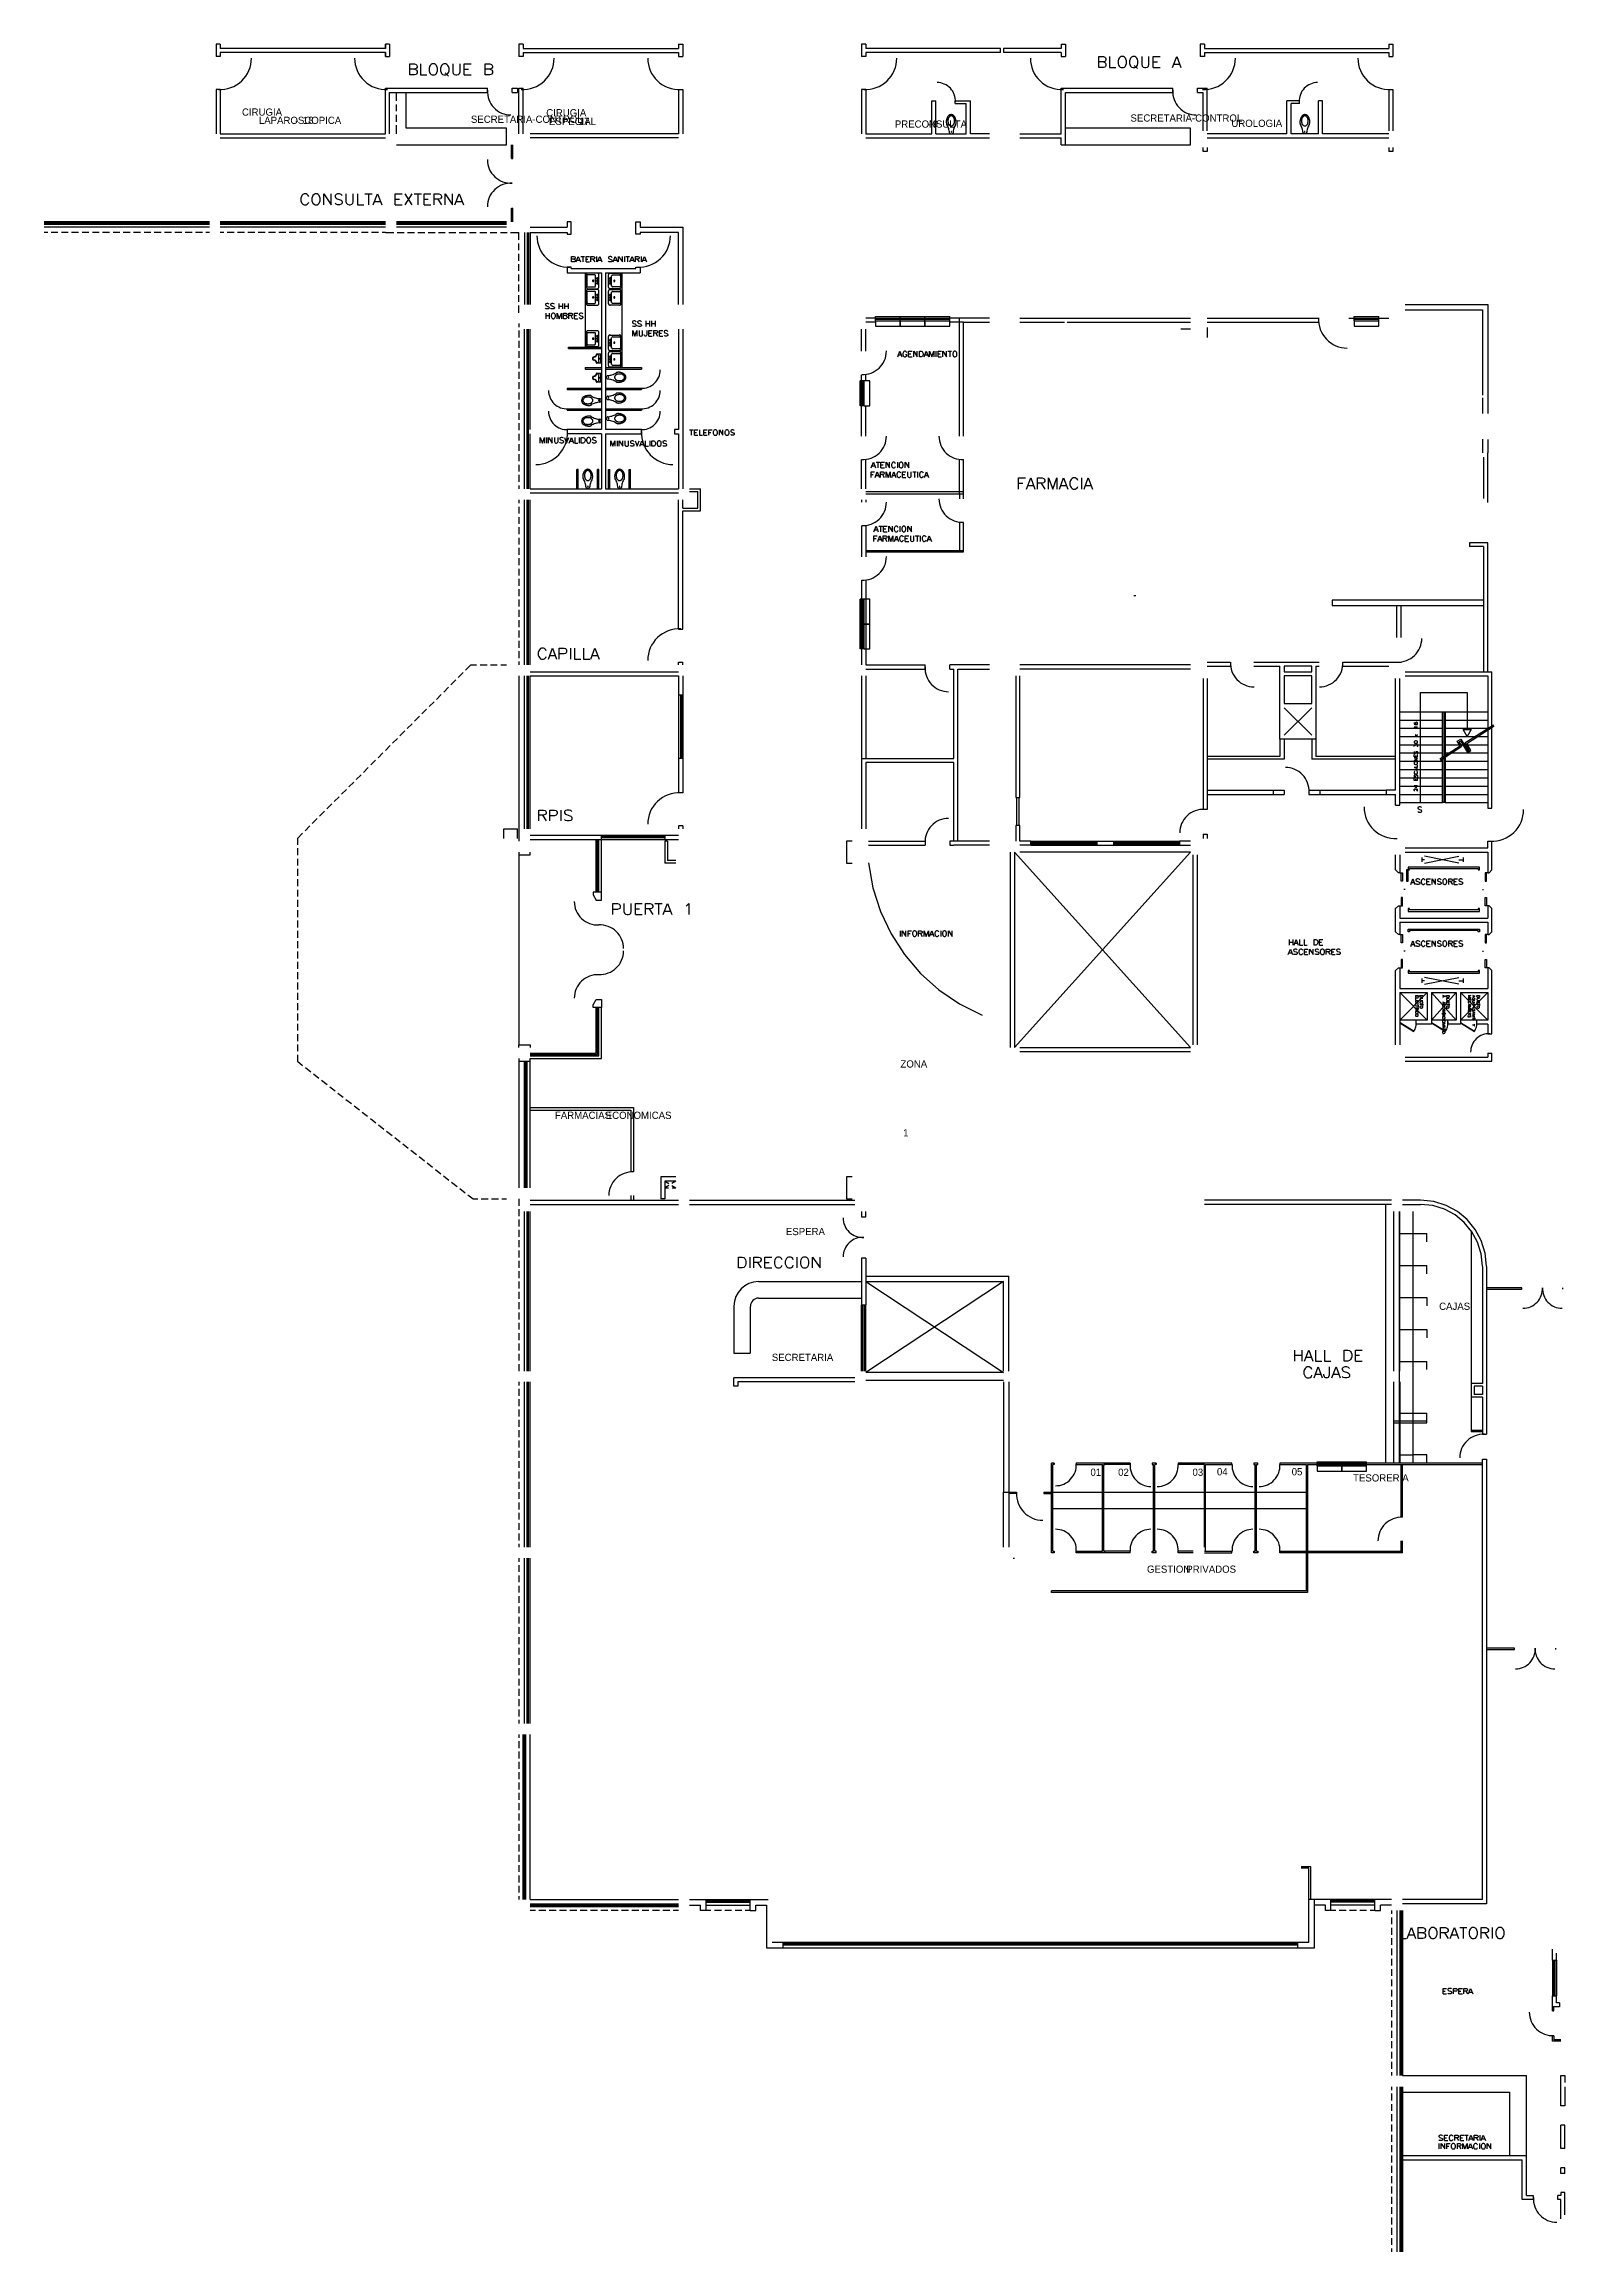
# Model space of a CAD drawing. Header units: metres. Extents: x 0 to 61, y 0 to 90.7.
# Drawn here: x 18.7 to 61, y 0 to 61.4 of the extents above; entities that cross this region are included whole.
import ezdxf

# ---------------------------------------------------------------- set-up
doc = ezdxf.new("R2010")
doc.units = ezdxf.units.M
for name, color, linetype in [('MURO_REAL', 7, 'Continuous'), ('PUERTA_REAL', 7, 'Continuous'), ('ROTULO_REAL', 7, 'Continuous')]:
    doc.layers.add(name, color=color, linetype=linetype)

msp = doc.modelspace()

# ---------------------------------------------------------------- texts
at = {"layer": 'ROTULO_REAL'}
for s, p in [('CIRUGIA', (24.171, 59.384)), ('CIRUGIA', (32.63, 59.365)), ('LAPAROSCOPICA', (24.641, 59.154)), ('-', (25.65, 59.154)), ('18', (25.864, 59.154)), ('SECRETARIA-CONTROL', (30.536, 59.184)), ('ESPECIAL', (32.707, 59.125)), ('-', (33.325, 59.125)), ('17', (33.539, 59.125)), ('PRECONSULTA', (42.322, 59.051)), ('-', (43.219, 59.051)), ('9', (43.373, 59.051)), ('SECRETARIA-CONTROL', (48.874, 59.218)), ('UROLOGIA', (51.679, 59.071)), ('ZONA', (42.479, 32.923)), ('FARMACIAS', (32.872, 31.495)), ('ECONOMICAS', (34.285, 31.495)), ('1', (42.554, 31.008)), ('ESPERA', (39.294, 28.263)), ('CAJAS', (57.455, 26.186)), ('SECRETARIA', (38.902, 24.766)), ('01', (47.761, 21.572)), ('02', (48.53, 21.572)), ('03', (50.597, 21.572)), ('04', (51.278, 21.587)), ('05', (53.355, 21.587)), ('TESORERIA', (55.063, 21.415)), ('GESTION', (49.333, 18.878)), ('PRIVADOS', (50.426, 18.878))]:
    msp.add_text(s, height=0.2, dxfattribs=at).set_placement(p)

# ---------------------------------------------------------------- linework, layer by layer
at = {"layer": 'MURO_REAL'}
for p, q in [((23.456, 61.371), (23.456, 61.024)), ((23.569, 61.371), (23.456, 61.371)), ((23.456, 61.371), (23.456, 61.024)), ((23.569, 61.024), (23.456, 61.024)), ((23.569, 61.371), (23.569, 61.254)), ((23.569, 61.371), (23.569, 61.254)), ((28.163, 61.254), (23.569, 61.254)), ((28.163, 61.141), (23.569, 61.141)), ((23.569, 61.141), (23.569, 61.024)), ((23.569, 61.141), (23.569, 61.024)), ((28.276, 61.371), (28.163, 61.371)), ((28.163, 61.371), (28.163, 61.254)), ((28.163, 61.254), (28.163, 61.371)), ((28.163, 61.024), (28.163, 61.141)), ((28.163, 61.141), (28.163, 61.024)), ((28.163, 61.024), (28.276, 61.024)), ((28.276, 61.371), (28.276, 61.254)), ((28.276, 61.254), (28.276, 61.141)), ((28.276, 61.141), (28.276, 61.024)), ((28.834, 60.514), (28.834, 60.823)), ((28.834, 60.823), (28.967, 60.823)), ((28.967, 60.823), (29.011, 60.808)), ((29.011, 60.808), (29.025, 60.793)), ((29.025, 60.793), (29.04, 60.764)), ((29.04, 60.764), (29.04, 60.735)), ((29.138, 60.823), (29.138, 60.514)), ((29.402, 60.779), (29.388, 60.749)), ((29.432, 60.808), (29.402, 60.779)), ((29.461, 60.823), (29.432, 60.808)), ((29.52, 60.823), (29.461, 60.823)), ((29.549, 60.808), (29.52, 60.823)), ((29.579, 60.779), (29.549, 60.808)), ((29.593, 60.749), (29.579, 60.779)), ((29.721, 60.779), (29.706, 60.749)), ((29.75, 60.808), (29.721, 60.779)), ((29.78, 60.823), (29.75, 60.808)), ((29.838, 60.823), (29.78, 60.823)), ((29.868, 60.808), (29.838, 60.823)), ((29.897, 60.779), (29.868, 60.808)), ((29.912, 60.749), (29.897, 60.779)), ((30.029, 60.823), (30.029, 60.602)), ((30.235, 60.602), (30.235, 60.823)), ((30.348, 60.514), (30.348, 60.823)), ((30.348, 60.823), (30.539, 60.823)), ((30.931, 60.514), (30.931, 60.823)), ((30.931, 60.823), (31.063, 60.823)), ((31.063, 60.823), (31.107, 60.808)), ((31.107, 60.808), (31.122, 60.793)), ((31.122, 60.793), (31.136, 60.764)), ((31.136, 60.764), (31.136, 60.735)), ((31.871, 61.371), (31.871, 61.024)), ((31.989, 61.371), (31.871, 61.371)), ((31.871, 61.371), (31.871, 61.024)), ((31.871, 61.254), (31.871, 61.141)), ((31.989, 61.024), (31.871, 61.024)), ((31.989, 61.371), (31.989, 61.254)), ((31.989, 61.371), (31.989, 61.254)), ((31.989, 61.254), (36.309, 61.254)), ((31.989, 61.141), (36.309, 61.141)), ((31.989, 61.141), (31.989, 61.024)), ((31.989, 61.141), (31.989, 61.024)), ((36.309, 61.371), (36.309, 61.254)), ((36.309, 61.371), (36.426, 61.371)), ((36.309, 61.371), (36.309, 61.254)), ((36.309, 61.141), (36.309, 61.024)), ((36.309, 61.141), (36.309, 61.024)), ((36.309, 61.024), (36.426, 61.024)), ((36.426, 61.371), (36.426, 61.024)), ((36.426, 61.371), (36.426, 61.024)), ((41.398, 61.371), (41.398, 61.024)), ((41.515, 61.371), (41.398, 61.371)), ((41.398, 61.371), (41.398, 61.024)), ((41.515, 61.024), (41.398, 61.024)), ((41.515, 61.371), (41.515, 61.254)), ((41.515, 61.371), (41.515, 61.254)), ((45.262, 61.254), (41.515, 61.254)), ((45.262, 61.141), (41.515, 61.141)), ((41.515, 61.141), (41.515, 61.024)), ((41.515, 61.141), (41.515, 61.024)), ((45.262, 61.141), (45.262, 61.254)), ((45.34, 61.254), (45.34, 61.141)), ((46.947, 61.254), (45.34, 61.254)), ((46.947, 61.141), (45.34, 61.141)), ((46.947, 61.371), (46.947, 61.254)), ((46.947, 61.371), (47.064, 61.371)), ((46.947, 61.371), (46.947, 61.254)), ((46.947, 61.141), (46.947, 61.024)), ((46.947, 61.141), (46.947, 61.024)), ((46.947, 61.024), (47.064, 61.024)), ((47.064, 61.371), (47.064, 61.024)), ((47.064, 61.371), (47.064, 61.024)), ((47.064, 61.254), (47.064, 61.141)), ((47.99, 60.72), (47.99, 61.024)), ((47.99, 61.024), (48.122, 61.024)), ((48.122, 60.877), (47.99, 60.877)), ((48.122, 61.024), (48.162, 61.009)), ((48.162, 60.891), (48.122, 60.877)), ((48.122, 60.877), (48.162, 60.862)), ((48.162, 61.009), (48.176, 60.994)), ((48.176, 60.906), (48.162, 60.891)), ((48.162, 60.862), (48.176, 60.847)), ((48.176, 60.994), (48.191, 60.965)), ((48.191, 60.936), (48.176, 60.906)), ((48.176, 60.847), (48.191, 60.818)), ((48.191, 60.774), (48.176, 60.749)), ((48.191, 60.965), (48.191, 60.936)), ((48.191, 60.818), (48.191, 60.774)), ((48.294, 61.024), (48.294, 60.72)), ((48.544, 60.95), (48.529, 60.906)), ((48.529, 60.906), (48.529, 60.833)), ((48.529, 60.833), (48.544, 60.789)), ((48.558, 60.98), (48.544, 60.95)), ((48.544, 60.789), (48.558, 60.764)), ((48.588, 61.009), (48.558, 60.98)), ((48.558, 60.764), (48.588, 60.735)), ((48.617, 61.024), (48.588, 61.009)), ((48.676, 61.024), (48.617, 61.024)), ((48.705, 61.009), (48.676, 61.024)), ((48.735, 60.98), (48.705, 61.009)), ((48.705, 60.735), (48.735, 60.764)), ((48.749, 60.95), (48.735, 60.98)), ((48.735, 60.764), (48.749, 60.789)), ((48.759, 60.906), (48.749, 60.95)), ((48.749, 60.789), (48.759, 60.833)), ((48.759, 60.833), (48.759, 60.906)), ((48.862, 60.95), (48.847, 60.906)), ((48.847, 60.906), (48.847, 60.833)), ((48.847, 60.833), (48.862, 60.789)), ((48.877, 60.98), (48.862, 60.95)), ((48.862, 60.789), (48.877, 60.764)), ((48.906, 61.009), (48.877, 60.98)), ((48.877, 60.764), (48.906, 60.735)), ((48.936, 61.024), (48.906, 61.009)), ((48.994, 61.024), (48.936, 61.024)), ((48.98, 60.774), (49.068, 60.691)), ((49.024, 61.009), (48.994, 61.024)), ((49.053, 60.98), (49.024, 61.009)), ((49.024, 60.735), (49.053, 60.764)), ((49.068, 60.95), (49.053, 60.98)), ((49.053, 60.764), (49.068, 60.789)), ((49.082, 60.906), (49.068, 60.95)), ((49.068, 60.789), (49.082, 60.833)), ((49.082, 60.833), (49.082, 60.906)), ((49.185, 61.024), (49.185, 60.803)), ((49.185, 60.803), (49.2, 60.764)), ((49.2, 60.764), (49.229, 60.735)), ((49.347, 60.735), (49.371, 60.764)), ((49.371, 60.764), (49.386, 60.803)), ((49.386, 60.803), (49.386, 61.024)), ((49.504, 60.72), (49.504, 61.024)), ((49.504, 61.024), (49.695, 61.024)), ((49.504, 60.877), (49.621, 60.877)), ((50.042, 60.72), (50.16, 61.024)), ((50.087, 60.818), (50.233, 60.818)), ((50.16, 61.024), (50.278, 60.72)), ((50.811, 61.371), (50.811, 61.024)), ((50.929, 61.371), (50.811, 61.371)), ((50.811, 61.371), (50.811, 61.024)), ((50.929, 61.024), (50.811, 61.024)), ((50.929, 61.371), (50.929, 61.254)), ((50.929, 61.371), (50.929, 61.254)), ((50.929, 61.254), (56.052, 61.254)), ((50.929, 61.141), (56.052, 61.141)), ((50.929, 61.141), (50.929, 61.024)), ((50.929, 61.141), (50.929, 61.024)), ((56.052, 61.371), (56.052, 61.254)), ((56.052, 61.371), (56.17, 61.371)), ((56.052, 61.371), (56.052, 61.254)), ((56.052, 61.141), (56.052, 61.024)), ((56.052, 61.141), (56.052, 61.024)), ((56.052, 61.024), (56.17, 61.024)), ((56.17, 61.371), (56.17, 61.024)), ((56.17, 61.371), (56.17, 61.024)), ((28.163, 60.147), (30.994, 60.147)), ((28.163, 58.883), (28.163, 60.147)), ((28.967, 60.676), (28.834, 60.676)), ((28.967, 60.514), (28.834, 60.514)), ((29.011, 60.691), (28.967, 60.676)), ((28.967, 60.676), (29.011, 60.661)), ((29.011, 60.529), (28.967, 60.514)), ((29.025, 60.705), (29.011, 60.691)), ((29.011, 60.661), (29.025, 60.647)), ((29.025, 60.544), (29.011, 60.529)), ((29.04, 60.735), (29.025, 60.705)), ((29.025, 60.647), (29.04, 60.617)), ((29.04, 60.573), (29.025, 60.544)), ((29.04, 60.617), (29.04, 60.573)), ((29.138, 60.514), (29.314, 60.514)), ((29.388, 60.749), (29.373, 60.705)), ((29.373, 60.705), (29.373, 60.632)), ((29.373, 60.632), (29.388, 60.588)), ((29.388, 60.588), (29.402, 60.558)), ((29.402, 60.558), (29.432, 60.529)), ((29.432, 60.529), (29.461, 60.514)), ((29.461, 60.514), (29.52, 60.514)), ((29.52, 60.514), (29.549, 60.529)), ((29.549, 60.529), (29.579, 60.558)), ((29.579, 60.558), (29.593, 60.588)), ((29.608, 60.705), (29.593, 60.749)), ((29.593, 60.588), (29.608, 60.632)), ((29.608, 60.632), (29.608, 60.705)), ((29.706, 60.749), (29.691, 60.705)), ((29.691, 60.705), (29.691, 60.632)), ((29.691, 60.632), (29.706, 60.588)), ((29.706, 60.588), (29.721, 60.558)), ((29.721, 60.558), (29.75, 60.529)), ((29.75, 60.529), (29.78, 60.514)), ((29.78, 60.514), (29.838, 60.514)), ((29.824, 60.573), (29.912, 60.485)), ((29.838, 60.514), (29.868, 60.529)), ((29.868, 60.529), (29.897, 60.558)), ((29.897, 60.558), (29.912, 60.588)), ((29.927, 60.705), (29.912, 60.749)), ((29.912, 60.588), (29.927, 60.632)), ((29.927, 60.632), (29.927, 60.705)), ((30.029, 60.602), (30.044, 60.558)), ((30.044, 60.558), (30.073, 60.529)), ((30.073, 60.529), (30.118, 60.514)), ((30.118, 60.514), (30.147, 60.514)), ((30.147, 60.514), (30.191, 60.529)), ((30.191, 60.529), (30.22, 60.558)), ((30.22, 60.558), (30.235, 60.602)), ((30.348, 60.676), (30.465, 60.676)), ((30.348, 60.514), (30.539, 60.514)), ((31.063, 60.676), (30.931, 60.676)), ((31.063, 60.514), (30.931, 60.514)), ((30.994, 60.029), (30.994, 60.147)), ((31.107, 60.691), (31.063, 60.676)), ((31.063, 60.676), (31.107, 60.661)), ((31.107, 60.529), (31.063, 60.514)), ((31.122, 60.705), (31.107, 60.691)), ((31.107, 60.661), (31.122, 60.647)), ((31.122, 60.544), (31.107, 60.529)), ((31.136, 60.735), (31.122, 60.705)), ((31.122, 60.647), (31.136, 60.617)), ((31.136, 60.573), (31.122, 60.544)), ((31.136, 60.617), (31.136, 60.573)), ((31.68, 60.029), (31.68, 60.147)), ((31.68, 60.147), (31.832, 60.147)), ((31.832, 60.147), (31.832, 60.029)), ((31.871, 58.883), (31.871, 60.147)), ((31.871, 60.147), (31.989, 60.147)), ((31.989, 58.883), (31.989, 60.147)), ((46.947, 58.883), (46.947, 60.147)), ((46.947, 60.147), (50.047, 60.147)), ((48.122, 60.72), (47.99, 60.72)), ((48.162, 60.735), (48.122, 60.72)), ((48.176, 60.749), (48.162, 60.735)), ((48.294, 60.72), (48.47, 60.72)), ((48.588, 60.735), (48.617, 60.72)), ((48.617, 60.72), (48.676, 60.72)), ((48.676, 60.72), (48.705, 60.735)), ((48.906, 60.735), (48.936, 60.72)), ((48.936, 60.72), (48.994, 60.72)), ((48.994, 60.72), (49.024, 60.735)), ((49.229, 60.735), (49.273, 60.72)), ((49.273, 60.72), (49.303, 60.72)), ((49.303, 60.72), (49.347, 60.735)), ((49.504, 60.72), (49.695, 60.72)), ((50.047, 60.029), (50.047, 60.147)), ((50.738, 60.147), (51.002, 60.147)), ((50.738, 60.029), (50.738, 60.147)), ((51.002, 58.962), (51.002, 60.147)), ((23.569, 60.108), (23.456, 60.108)), ((23.456, 60.108), (23.456, 58.883)), ((23.569, 60.108), (23.569, 58.883)), ((28.276, 60.029), (30.994, 60.029)), ((28.276, 58.883), (28.276, 60.029)), ((28.467, 59.794), (28.467, 60.029)), ((28.467, 59.505), (28.467, 59.696)), ((28.736, 59.035), (28.736, 60.029)), ((31.68, 60.029), (31.832, 60.029)), ((36.309, 60.108), (36.309, 58.883)), ((36.309, 60.108), (36.426, 60.108)), ((36.426, 60.108), (36.426, 58.883)), ((41.398, 60.108), (41.398, 58.883)), ((41.515, 60.108), (41.398, 60.108)), ((41.515, 60.108), (41.515, 58.883)), ((43.352, 59.799), (43.464, 59.799)), ((43.352, 58.883), (43.352, 59.799)), ((43.464, 58.883), (43.464, 59.799)), ((44.003, 59.726), (44.003, 59.799)), ((44.003, 59.799), (44.424, 59.799)), ((44.003, 59.726), (44.307, 59.726)), ((44.307, 58.883), (44.307, 59.726)), ((44.424, 58.883), (44.424, 59.799)), ((47.064, 60.029), (50.047, 60.029)), ((47.064, 58.575), (47.064, 60.029)), ((50.738, 60.029), (50.89, 60.029)), ((50.89, 58.962), (50.89, 60.029)), ((53.221, 58.883), (53.221, 59.799)), ((53.569, 59.799), (53.221, 59.799)), ((53.339, 58.883), (53.339, 59.726)), ((53.569, 59.726), (53.339, 59.726)), ((53.569, 59.726), (53.569, 59.799)), ((54.103, 58.883), (54.103, 59.799)), ((54.216, 59.799), (54.103, 59.799)), ((54.216, 58.883), (54.216, 59.799)), ((56.052, 60.108), (56.17, 60.108)), ((56.052, 60.108), (56.052, 58.962)), ((56.17, 60.108), (56.17, 58.962)), ((28.467, 59.216), (28.467, 59.407)), ((28.467, 58.883), (28.467, 59.123)), ((31.528, 59.035), (28.736, 59.035)), ((31.528, 58.575), (31.528, 59.035)), ((50.542, 59.035), (47.064, 59.035)), ((50.542, 58.575), (50.542, 59.035)), ((23.569, 58.883), (28.163, 58.883)), ((23.569, 58.771), (28.163, 58.771)), ((28.467, 58.575), (31.528, 58.575)), ((31.66, 58.193), (31.66, 58.575)), ((31.7, 58.193), (31.7, 58.575)), ((36.309, 58.883), (32.18, 58.883)), ((36.309, 58.771), (32.18, 58.771)), ((41.515, 58.883), (43.352, 58.883)), ((41.515, 58.771), (44.958, 58.771)), ((43.464, 58.883), (44.307, 58.883)), ((43.856, 58.883), (43.92, 58.883)), ((44.958, 58.883), (44.424, 58.883)), ((45.801, 58.883), (46.947, 58.883)), ((45.801, 58.771), (46.947, 58.771)), ((46.947, 58.575), (46.947, 58.771)), ((46.947, 58.575), (47.064, 58.575)), ((47.064, 58.575), (50.542, 58.575)), ((50.89, 58.384), (50.89, 58.501)), ((51.002, 58.384), (50.89, 58.384)), ((53.221, 58.883), (51.002, 58.883)), ((51.002, 58.766), (56.052, 58.766)), ((51.002, 58.501), (51.002, 58.384)), ((54.103, 58.883), (53.339, 58.883)), ((53.75, 58.883), (53.687, 58.883)), ((56.052, 58.883), (54.216, 58.883)), ((56.052, 58.501), (56.052, 58.384)), ((56.17, 58.384), (56.052, 58.384)), ((56.17, 58.501), (56.17, 58.384)), ((31.66, 58.193), (31.7, 58.193)), ((25.822, 57.135), (25.807, 57.091)), ((25.807, 57.091), (25.807, 57.017)), ((25.837, 57.164), (25.822, 57.135)), ((25.866, 57.193), (25.837, 57.164)), ((25.896, 57.208), (25.866, 57.193)), ((25.954, 57.208), (25.896, 57.208)), ((25.984, 57.193), (25.954, 57.208)), ((26.013, 57.164), (25.984, 57.193)), ((26.028, 57.135), (26.013, 57.164)), ((26.131, 57.135), (26.116, 57.091)), ((26.116, 57.091), (26.116, 57.017)), ((26.145, 57.164), (26.131, 57.135)), ((26.175, 57.193), (26.145, 57.164)), ((26.204, 57.208), (26.175, 57.193)), ((26.263, 57.208), (26.204, 57.208)), ((26.287, 57.193), (26.263, 57.208)), ((26.317, 57.164), (26.287, 57.193)), ((26.331, 57.135), (26.317, 57.164)), ((26.346, 57.091), (26.331, 57.135)), ((26.346, 57.017), (26.346, 57.091)), ((26.449, 56.904), (26.449, 57.208)), ((26.449, 57.208), (26.655, 56.904)), ((26.655, 56.904), (26.655, 57.208)), ((26.787, 57.193), (26.758, 57.164)), ((26.758, 57.164), (26.758, 57.135)), ((26.758, 57.135), (26.772, 57.105)), ((26.772, 57.105), (26.787, 57.091)), ((26.831, 57.208), (26.787, 57.193)), ((26.787, 57.091), (26.816, 57.076)), ((26.816, 57.076), (26.9, 57.047)), ((26.885, 57.208), (26.831, 57.208)), ((26.929, 57.193), (26.885, 57.208)), ((26.958, 57.164), (26.929, 57.193)), ((27.061, 57.208), (27.061, 56.988)), ((27.267, 56.988), (27.267, 57.208)), ((27.384, 57.208), (27.384, 56.904)), ((27.585, 57.208), (27.791, 57.208)), ((27.688, 57.208), (27.688, 56.904)), ((27.82, 56.904), (27.938, 57.208)), ((27.938, 57.208), (28.056, 56.904)), ((28.433, 56.904), (28.433, 57.208)), ((28.433, 57.208), (28.624, 57.208)), ((28.697, 57.208), (28.898, 56.904)), ((28.898, 57.208), (28.697, 56.904)), ((28.957, 57.208), (29.162, 57.208)), ((29.06, 57.208), (29.06, 56.904)), ((29.236, 56.904), (29.236, 57.208)), ((29.236, 57.208), (29.422, 57.208)), ((29.51, 56.904), (29.51, 57.208)), ((29.51, 57.208), (29.642, 57.208)), ((29.642, 57.208), (29.687, 57.193)), ((29.687, 57.076), (29.642, 57.061)), ((29.687, 57.193), (29.701, 57.179)), ((29.701, 57.091), (29.687, 57.076)), ((29.701, 57.179), (29.716, 57.149)), ((29.716, 57.12), (29.701, 57.091)), ((29.716, 57.149), (29.716, 57.12)), ((29.819, 56.904), (29.819, 57.208)), ((29.819, 57.208), (30.02, 56.904)), ((30.02, 56.904), (30.02, 57.208)), ((30.093, 56.904), (30.211, 57.208)), ((30.211, 57.208), (30.328, 56.904)), ((25.807, 57.017), (25.822, 56.973)), ((25.822, 56.973), (25.837, 56.949)), ((25.837, 56.949), (25.866, 56.919)), ((25.866, 56.919), (25.896, 56.904)), ((25.896, 56.904), (25.954, 56.904)), ((25.954, 56.904), (25.984, 56.919)), ((25.984, 56.919), (26.013, 56.949)), ((26.013, 56.949), (26.028, 56.973)), ((26.116, 57.017), (26.131, 56.973)), ((26.131, 56.973), (26.145, 56.949)), ((26.145, 56.949), (26.175, 56.919)), ((26.175, 56.919), (26.204, 56.904)), ((26.204, 56.904), (26.263, 56.904)), ((26.263, 56.904), (26.287, 56.919)), ((26.287, 56.919), (26.317, 56.949)), ((26.317, 56.949), (26.331, 56.973)), ((26.331, 56.973), (26.346, 57.017)), ((26.787, 56.919), (26.758, 56.949)), ((26.831, 56.904), (26.787, 56.919)), ((26.885, 56.904), (26.831, 56.904)), ((26.929, 56.919), (26.885, 56.904)), ((26.9, 57.047), (26.929, 57.032)), ((26.929, 57.032), (26.944, 57.017)), ((26.958, 56.949), (26.929, 56.919)), ((26.944, 57.017), (26.958, 56.988)), ((26.958, 56.988), (26.958, 56.949)), ((27.061, 56.988), (27.076, 56.949)), ((27.076, 56.949), (27.105, 56.919)), ((27.105, 56.919), (27.149, 56.904)), ((27.149, 56.904), (27.179, 56.904)), ((27.179, 56.904), (27.223, 56.919)), ((27.223, 56.919), (27.252, 56.949)), ((27.252, 56.949), (27.267, 56.988)), ((27.384, 56.904), (27.556, 56.904)), ((27.864, 57.002), (28.011, 57.002)), ((28.433, 57.061), (28.55, 57.061)), ((28.433, 56.904), (28.624, 56.904)), ((29.236, 57.061), (29.349, 57.061)), ((29.236, 56.904), (29.422, 56.904)), ((29.642, 57.061), (29.51, 57.061)), ((29.613, 57.061), (29.716, 56.904)), ((30.137, 57.002), (30.284, 57.002)), ((31.66, 56.434), (31.66, 56.816)), ((31.66, 56.816), (31.7, 56.816)), ((31.7, 56.434), (31.7, 56.816)), ((23.265, 56.434), (18.671, 56.434)), ((23.265, 56.395), (18.671, 56.395)), ((23.265, 56.356), (18.671, 56.356)), ((23.265, 56.282), (18.671, 56.282)), ((18.769, 56.131), (18.671, 56.131)), ((19.053, 56.131), (18.862, 56.131)), ((19.342, 56.131), (19.151, 56.131)), ((19.626, 56.131), (19.435, 56.131)), ((19.915, 56.131), (19.724, 56.131)), ((20.204, 56.131), (20.013, 56.131)), ((20.488, 56.131), (20.297, 56.131)), ((20.777, 56.131), (20.586, 56.131)), ((21.061, 56.131), (20.87, 56.131)), ((21.35, 56.131), (21.159, 56.131)), ((21.639, 56.131), (21.448, 56.131)), ((21.923, 56.131), (21.732, 56.131)), ((22.212, 56.131), (22.021, 56.131)), ((22.496, 56.131), (22.305, 56.131)), ((22.785, 56.131), (22.594, 56.131)), ((23.074, 56.131), (22.878, 56.131)), ((23.265, 56.131), (23.167, 56.131)), ((28.163, 56.434), (23.569, 56.434)), ((28.163, 56.395), (23.569, 56.395)), ((28.163, 56.356), (23.569, 56.356)), ((28.163, 56.282), (23.569, 56.282)), ((23.667, 56.131), (23.569, 56.131)), ((23.951, 56.131), (23.76, 56.131)), ((24.24, 56.131), (24.049, 56.131)), ((24.524, 56.131), (24.333, 56.131)), ((24.813, 56.131), (24.622, 56.131)), ((25.102, 56.131), (24.911, 56.131)), ((25.386, 56.131), (25.195, 56.131)), ((25.675, 56.131), (25.484, 56.131)), ((25.959, 56.131), (25.768, 56.131)), ((26.248, 56.131), (26.057, 56.131)), ((26.537, 56.131), (26.341, 56.131)), ((26.821, 56.131), (26.63, 56.131)), ((27.11, 56.131), (26.919, 56.131)), ((27.394, 56.131), (27.203, 56.131)), ((27.683, 56.131), (27.492, 56.131)), ((27.967, 56.131), (27.776, 56.131)), ((28.163, 56.131), (28.065, 56.131)), ((28.163, 56.131), (28.389, 56.131)), ((31.528, 56.434), (28.467, 56.434)), ((31.528, 56.395), (28.467, 56.395)), ((31.528, 56.356), (28.467, 56.356)), ((31.528, 56.282), (28.467, 56.282)), ((28.487, 56.131), (28.678, 56.131)), ((28.776, 56.131), (28.967, 56.131)), ((29.06, 56.131), (29.251, 56.131)), ((29.349, 56.131), (29.54, 56.131)), ((29.633, 56.131), (29.824, 56.131)), ((29.922, 56.131), (30.113, 56.131)), ((30.206, 56.131), (30.402, 56.131)), ((30.495, 56.131), (30.686, 56.131)), ((30.784, 56.131), (30.975, 56.131)), ((31.068, 56.131), (31.259, 56.131)), ((31.357, 56.131), (31.548, 56.131)), ((31.641, 56.131), (31.871, 56.131)), ((31.871, 55.93), (31.871, 56.131)), ((32.028, 56.131), (32.028, 54.137)), ((32.101, 56.131), (32.101, 54.137)), ((32.14, 56.131), (32.14, 54.137)), ((32.18, 56.282), (33.213, 56.282)), ((32.18, 56.131), (33.213, 56.131)), ((32.18, 56.131), (32.18, 54.137)), ((33.326, 56.434), (33.213, 56.434)), ((33.213, 56.434), (33.213, 56.282)), ((33.213, 56.131), (33.213, 56.091)), ((33.213, 56.091), (33.326, 56.091)), ((33.326, 56.091), (33.326, 56.434)), ((35.123, 56.091), (35.123, 56.434)), ((35.123, 56.434), (35.241, 56.434)), ((35.241, 56.091), (35.123, 56.091)), ((35.241, 56.434), (35.241, 56.282)), ((35.241, 56.282), (36.426, 56.282)), ((35.241, 56.131), (35.241, 56.091)), ((36.309, 56.131), (35.241, 56.131)), ((36.309, 54.137), (36.309, 56.131)), ((36.426, 56.282), (36.426, 54.137)), ((31.871, 55.641), (31.871, 55.832)), ((31.871, 55.352), (31.871, 55.543)), ((31.871, 55.068), (31.871, 55.259)), ((33.336, 55.318), (33.336, 55.469)), ((33.336, 55.469), (33.399, 55.469)), ((33.399, 55.396), (33.336, 55.396)), ((33.399, 55.318), (33.336, 55.318)), ((33.399, 55.469), (33.424, 55.46)), ((33.424, 55.401), (33.399, 55.396)), ((33.399, 55.396), (33.424, 55.386)), ((33.424, 55.322), (33.399, 55.318)), ((33.424, 55.46), (33.429, 55.455)), ((33.429, 55.411), (33.424, 55.401)), ((33.424, 55.386), (33.429, 55.381)), ((33.429, 55.327), (33.424, 55.322)), ((33.429, 55.455), (33.433, 55.44)), ((33.433, 55.425), (33.429, 55.411)), ((33.429, 55.381), (33.433, 55.367)), ((33.433, 55.342), (33.429, 55.327)), ((33.433, 55.44), (33.433, 55.425)), ((33.433, 55.367), (33.433, 55.342)), ((33.463, 55.318), (33.522, 55.469)), ((33.487, 55.367), (33.561, 55.367)), ((33.522, 55.469), (33.58, 55.318)), ((33.595, 55.469), (33.698, 55.469)), ((33.649, 55.469), (33.649, 55.318)), ((33.737, 55.318), (33.737, 55.469)), ((33.737, 55.469), (33.83, 55.469)), ((33.737, 55.396), (33.791, 55.396)), ((33.737, 55.318), (33.83, 55.318)), ((33.874, 55.318), (33.874, 55.469)), ((33.874, 55.469), (33.938, 55.469)), ((33.938, 55.396), (33.874, 55.396)), ((33.923, 55.396), (33.977, 55.318)), ((33.938, 55.469), (33.962, 55.46)), ((33.962, 55.401), (33.938, 55.396)), ((33.962, 55.46), (33.967, 55.455)), ((33.967, 55.411), (33.962, 55.401)), ((33.967, 55.455), (33.977, 55.44)), ((33.977, 55.425), (33.967, 55.411)), ((33.977, 55.44), (33.977, 55.425)), ((34.026, 55.469), (34.026, 55.318)), ((34.06, 55.318), (34.119, 55.469)), ((34.085, 55.367), (34.158, 55.367)), ((34.119, 55.469), (34.178, 55.318)), ((34.374, 55.46), (34.359, 55.445)), ((34.359, 55.445), (34.359, 55.43)), ((34.359, 55.43), (34.369, 55.416)), ((34.374, 55.322), (34.359, 55.337)), ((34.369, 55.416), (34.374, 55.411)), ((34.398, 55.469), (34.374, 55.46)), ((34.374, 55.411), (34.389, 55.401)), ((34.398, 55.318), (34.374, 55.322)), ((34.389, 55.401), (34.433, 55.386)), ((34.428, 55.469), (34.398, 55.469)), ((34.428, 55.318), (34.398, 55.318)), ((34.447, 55.46), (34.428, 55.469)), ((34.447, 55.322), (34.428, 55.318)), ((34.433, 55.386), (34.447, 55.381)), ((34.462, 55.445), (34.447, 55.46)), ((34.447, 55.381), (34.457, 55.371)), ((34.462, 55.337), (34.447, 55.322)), ((34.457, 55.371), (34.462, 55.357)), ((34.462, 55.357), (34.462, 55.337)), ((34.491, 55.318), (34.55, 55.469)), ((34.516, 55.367), (34.589, 55.367)), ((34.55, 55.469), (34.609, 55.318)), ((34.643, 55.318), (34.643, 55.469)), ((34.643, 55.469), (34.746, 55.318)), ((34.746, 55.318), (34.746, 55.469)), ((34.805, 55.469), (34.805, 55.318)), ((34.844, 55.469), (34.947, 55.469)), ((34.893, 55.469), (34.893, 55.318)), ((34.957, 55.318), (35.016, 55.469)), ((34.981, 55.367), (35.055, 55.367)), ((35.016, 55.469), (35.074, 55.318)), ((35.113, 55.318), (35.113, 55.469)), ((35.113, 55.469), (35.177, 55.469)), ((35.177, 55.396), (35.113, 55.396)), ((35.162, 55.396), (35.216, 55.318)), ((35.177, 55.469), (35.202, 55.46)), ((35.202, 55.401), (35.177, 55.396)), ((35.202, 55.46), (35.207, 55.455)), ((35.207, 55.411), (35.202, 55.401)), ((35.207, 55.455), (35.216, 55.44)), ((35.216, 55.425), (35.207, 55.411)), ((35.216, 55.44), (35.216, 55.425)), ((35.265, 55.469), (35.265, 55.318)), ((35.3, 55.318), (35.358, 55.469)), ((35.324, 55.367), (35.398, 55.367)), ((35.358, 55.469), (35.417, 55.318)), ((31.871, 54.779), (31.871, 54.97)), ((31.871, 54.495), (31.871, 54.686)), ((33.326, 55.171), (33.213, 55.171)), ((33.213, 55.171), (33.213, 55.019)), ((33.213, 55.019), (34.168, 55.019)), ((33.326, 55.131), (33.326, 55.171)), ((33.326, 55.131), (35.123, 55.131)), ((33.708, 55.019), (33.708, 52.952)), ((33.742, 54.96), (33.742, 54.617)), ((33.762, 54.931), (33.762, 54.647)), ((33.977, 54.955), (33.781, 54.955)), ((33.781, 54.622), (33.977, 54.622)), ((34.046, 55.009), (33.786, 55.009)), ((33.958, 54.789), (33.909, 54.789)), ((33.933, 54.813), (33.933, 54.764)), ((34.002, 54.647), (34.002, 54.931)), ((34.07, 54.857), (34.026, 54.857)), ((34.07, 54.789), (34.026, 54.789)), ((34.07, 54.72), (34.026, 54.72)), ((34.046, 54.882), (34.046, 54.838)), ((34.046, 54.813), (34.046, 54.764)), ((34.046, 54.744), (34.046, 54.696)), ((34.095, 54.617), (34.095, 54.96)), ((34.168, 55.019), (34.168, 50.655)), ((34.281, 55.019), (35.241, 55.019)), ((34.281, 55.019), (34.281, 50.655)), ((34.359, 54.617), (34.359, 54.96)), ((34.379, 54.857), (34.428, 54.857)), ((34.379, 54.789), (34.428, 54.789)), ((34.379, 54.72), (34.428, 54.72)), ((34.403, 55.009), (34.663, 55.009)), ((34.403, 54.882), (34.403, 54.838)), ((34.403, 54.813), (34.403, 54.764)), ((34.403, 54.744), (34.403, 54.696)), ((34.447, 54.647), (34.447, 54.931)), ((34.472, 54.955), (34.668, 54.955)), ((34.668, 54.622), (34.472, 54.622)), ((34.496, 54.789), (34.54, 54.789)), ((34.521, 54.813), (34.521, 54.764)), ((34.692, 54.931), (34.692, 54.647)), ((34.712, 54.96), (34.712, 54.617)), ((34.741, 52.379), (34.741, 55.019)), ((35.123, 55.131), (35.123, 55.171)), ((35.123, 55.171), (35.241, 55.171)), ((35.241, 55.171), (35.241, 55.019)), ((31.871, 54.206), (31.871, 54.397)), ((31.871, 53.907), (31.871, 54.108)), ((32.62, 54.157), (32.606, 54.142)), ((32.606, 54.142), (32.606, 54.127)), ((32.606, 54.127), (32.616, 54.113)), ((32.62, 54.015), (32.606, 54.029)), ((32.616, 54.113), (32.62, 54.103)), ((32.645, 54.162), (32.62, 54.157)), ((32.62, 54.103), (32.635, 54.098)), ((32.645, 54.01), (32.62, 54.015)), ((32.635, 54.098), (32.679, 54.083)), ((32.674, 54.162), (32.645, 54.162)), ((32.674, 54.01), (32.645, 54.01)), ((32.694, 54.157), (32.674, 54.162)), ((32.694, 54.015), (32.674, 54.01)), ((32.679, 54.083), (32.694, 54.073)), ((32.709, 54.142), (32.694, 54.157)), ((32.694, 54.073), (32.704, 54.069)), ((32.709, 54.029), (32.694, 54.015)), ((32.704, 54.069), (32.709, 54.054)), ((32.709, 54.054), (32.709, 54.029)), ((32.767, 54.157), (32.753, 54.142)), ((32.753, 54.142), (32.753, 54.127)), ((32.753, 54.127), (32.758, 54.113)), ((32.767, 54.015), (32.753, 54.029)), ((32.758, 54.113), (32.767, 54.103)), ((32.787, 54.162), (32.767, 54.157)), ((32.767, 54.103), (32.782, 54.098)), ((32.787, 54.01), (32.767, 54.015)), ((32.782, 54.098), (32.826, 54.083)), ((32.816, 54.162), (32.787, 54.162)), ((32.816, 54.01), (32.787, 54.01)), ((32.841, 54.157), (32.816, 54.162)), ((32.841, 54.015), (32.816, 54.01)), ((32.826, 54.083), (32.841, 54.073)), ((32.856, 54.142), (32.841, 54.157)), ((32.841, 54.073), (32.846, 54.069)), ((32.856, 54.029), (32.841, 54.015)), ((32.846, 54.069), (32.856, 54.054)), ((32.856, 54.054), (32.856, 54.029)), ((32.978, 54.162), (32.978, 54.01)), ((32.978, 54.088), (33.081, 54.088)), ((33.081, 54.162), (33.081, 54.01)), ((33.14, 54.162), (33.14, 54.01)), ((33.14, 54.088), (33.242, 54.088)), ((33.242, 54.162), (33.242, 54.01)), ((33.742, 54.504), (33.742, 54.157)), ((33.762, 54.475), (33.762, 54.186)), ((33.977, 54.495), (33.781, 54.495)), ((33.781, 54.162), (33.977, 54.162)), ((33.786, 54.573), (34.046, 54.573)), ((34.046, 54.549), (33.786, 54.549)), ((33.786, 54.113), (34.046, 54.113)), ((33.958, 54.328), (33.909, 54.328)), ((33.933, 54.353), (33.933, 54.309)), ((34.002, 54.186), (34.002, 54.475)), ((34.07, 54.397), (34.026, 54.397)), ((34.07, 54.328), (34.026, 54.328)), ((34.07, 54.26), (34.026, 54.26)), ((34.046, 54.421), (34.046, 54.377)), ((34.046, 54.353), (34.046, 54.309)), ((34.046, 54.284), (34.046, 54.24)), ((34.095, 54.157), (34.095, 54.504)), ((34.359, 54.157), (34.359, 54.504)), ((34.379, 54.397), (34.428, 54.397)), ((34.379, 54.328), (34.428, 54.328)), ((34.379, 54.26), (34.428, 54.26)), ((34.663, 54.573), (34.403, 54.573)), ((34.403, 54.549), (34.663, 54.549)), ((34.403, 54.421), (34.403, 54.377)), ((34.403, 54.353), (34.403, 54.309)), ((34.403, 54.284), (34.403, 54.24)), ((34.663, 54.113), (34.403, 54.113)), ((34.447, 54.186), (34.447, 54.475)), ((34.472, 54.495), (34.668, 54.495)), ((34.668, 54.162), (34.472, 54.162)), ((34.496, 54.328), (34.54, 54.328)), ((34.521, 54.353), (34.521, 54.309)), ((34.692, 54.475), (34.692, 54.186)), ((34.712, 54.504), (34.712, 54.157)), ((56.513, 54.137), (58.81, 54.137)), ((58.81, 54.137), (58.81, 51.1)), ((31.871, 53.603), (31.871, 53.505)), ((31.871, 53.412), (31.871, 53.221)), ((32.028, 49.014), (32.028, 53.451)), ((32.101, 49.014), (32.101, 53.451)), ((32.14, 49.014), (32.14, 53.451)), ((32.18, 50.655), (32.18, 53.451)), ((32.616, 53.892), (32.616, 53.74)), ((32.616, 53.824), (32.713, 53.824)), ((32.713, 53.892), (32.713, 53.74)), ((32.772, 53.858), (32.767, 53.838)), ((32.767, 53.838), (32.767, 53.799)), ((32.767, 53.799), (32.772, 53.78)), ((32.782, 53.873), (32.772, 53.858)), ((32.772, 53.78), (32.782, 53.765)), ((32.797, 53.887), (32.782, 53.873)), ((32.782, 53.765), (32.797, 53.75)), ((32.811, 53.892), (32.797, 53.887)), ((32.797, 53.75), (32.811, 53.74)), ((32.841, 53.892), (32.811, 53.892)), ((32.811, 53.74), (32.841, 53.74)), ((32.856, 53.887), (32.841, 53.892)), ((32.841, 53.74), (32.856, 53.75)), ((32.87, 53.873), (32.856, 53.887)), ((32.856, 53.75), (32.87, 53.765)), ((32.875, 53.858), (32.87, 53.873)), ((32.87, 53.765), (32.875, 53.78)), ((32.885, 53.838), (32.875, 53.858)), ((32.875, 53.78), (32.885, 53.799)), ((32.885, 53.799), (32.885, 53.838)), ((32.934, 53.74), (32.934, 53.892)), ((32.934, 53.892), (32.993, 53.74)), ((32.993, 53.74), (33.051, 53.892)), ((33.051, 53.892), (33.051, 53.74)), ((33.11, 53.74), (33.11, 53.892)), ((33.11, 53.892), (33.174, 53.892)), ((33.174, 53.824), (33.11, 53.824)), ((33.174, 53.74), (33.11, 53.74)), ((33.174, 53.892), (33.198, 53.887)), ((33.198, 53.829), (33.174, 53.824)), ((33.174, 53.824), (33.198, 53.814)), ((33.198, 53.75), (33.174, 53.74)), ((33.198, 53.887), (33.203, 53.882)), ((33.203, 53.838), (33.198, 53.829)), ((33.198, 53.814), (33.203, 53.809)), ((33.203, 53.755), (33.198, 53.75)), ((33.203, 53.882), (33.213, 53.868)), ((33.213, 53.853), (33.203, 53.838)), ((33.203, 53.809), (33.213, 53.794)), ((33.213, 53.77), (33.203, 53.755)), ((33.213, 53.868), (33.213, 53.853)), ((33.213, 53.794), (33.213, 53.77)), ((33.262, 53.74), (33.262, 53.892)), ((33.262, 53.892), (33.326, 53.892)), ((33.326, 53.824), (33.262, 53.824)), ((33.316, 53.824), (33.365, 53.74)), ((33.326, 53.892), (33.35, 53.887)), ((33.35, 53.829), (33.326, 53.824)), ((33.35, 53.887), (33.355, 53.882)), ((33.355, 53.838), (33.35, 53.829)), ((33.355, 53.882), (33.365, 53.868)), ((33.365, 53.853), (33.355, 53.838)), ((33.365, 53.868), (33.365, 53.853)), ((33.414, 53.74), (33.414, 53.892)), ((33.414, 53.892), (33.512, 53.892)), ((33.414, 53.824), (33.473, 53.824)), ((33.414, 53.74), (33.512, 53.74)), ((33.561, 53.887), (33.546, 53.873)), ((33.546, 53.873), (33.546, 53.858)), ((33.546, 53.858), (33.556, 53.843)), ((33.561, 53.75), (33.546, 53.765)), ((33.556, 53.843), (33.561, 53.838)), ((33.585, 53.892), (33.561, 53.887)), ((33.561, 53.838), (33.576, 53.829)), ((33.585, 53.74), (33.561, 53.75)), ((33.576, 53.829), (33.62, 53.814)), ((33.615, 53.892), (33.585, 53.892)), ((33.615, 53.74), (33.585, 53.74)), ((33.634, 53.887), (33.615, 53.892)), ((33.634, 53.75), (33.615, 53.74)), ((33.62, 53.814), (33.634, 53.809)), ((33.649, 53.873), (33.634, 53.887)), ((33.634, 53.809), (33.639, 53.799)), ((33.649, 53.765), (33.634, 53.75)), ((33.639, 53.799), (33.649, 53.784)), ((33.649, 53.784), (33.649, 53.765)), ((34.046, 53.402), (33.786, 53.402)), ((35.04, 53.667), (35.025, 53.652)), ((35.025, 53.652), (35.025, 53.638)), ((35.025, 53.638), (35.035, 53.623)), ((35.04, 53.53), (35.025, 53.544)), ((35.035, 53.623), (35.04, 53.618)), ((35.035, 53.256), (35.035, 53.407)), ((35.035, 53.407), (35.094, 53.256)), ((35.064, 53.677), (35.04, 53.667)), ((35.04, 53.618), (35.055, 53.608)), ((35.064, 53.52), (35.04, 53.53)), ((35.055, 53.608), (35.099, 53.593)), ((35.094, 53.677), (35.064, 53.677)), ((35.094, 53.52), (35.064, 53.52)), ((35.113, 53.667), (35.094, 53.677)), ((35.113, 53.53), (35.094, 53.52)), ((35.094, 53.256), (35.153, 53.407)), ((35.099, 53.593), (35.113, 53.589)), ((35.128, 53.652), (35.113, 53.667)), ((35.113, 53.589), (35.123, 53.579)), ((35.128, 53.544), (35.113, 53.53)), ((35.123, 53.579), (35.128, 53.564)), ((35.128, 53.564), (35.128, 53.544)), ((35.153, 53.407), (35.153, 53.256)), ((35.187, 53.667), (35.172, 53.652)), ((35.172, 53.652), (35.172, 53.638)), ((35.172, 53.638), (35.182, 53.623)), ((35.187, 53.53), (35.172, 53.544)), ((35.182, 53.623), (35.187, 53.618)), ((35.211, 53.677), (35.187, 53.667)), ((35.187, 53.618), (35.202, 53.608)), ((35.211, 53.52), (35.187, 53.53)), ((35.202, 53.608), (35.246, 53.593)), ((35.241, 53.677), (35.211, 53.677)), ((35.241, 53.52), (35.211, 53.52)), ((35.211, 53.407), (35.211, 53.3)), ((35.26, 53.667), (35.241, 53.677)), ((35.26, 53.53), (35.241, 53.52)), ((35.246, 53.593), (35.26, 53.589)), ((35.275, 53.652), (35.26, 53.667)), ((35.26, 53.589), (35.27, 53.579)), ((35.275, 53.544), (35.26, 53.53)), ((35.27, 53.579), (35.275, 53.564)), ((35.275, 53.564), (35.275, 53.544)), ((35.309, 53.3), (35.309, 53.407)), ((35.398, 53.677), (35.398, 53.52)), ((35.398, 53.603), (35.5, 53.603)), ((35.427, 53.407), (35.427, 53.29)), ((35.486, 53.256), (35.486, 53.407)), ((35.486, 53.407), (35.579, 53.407)), ((35.5, 53.677), (35.5, 53.52)), ((35.559, 53.677), (35.559, 53.52)), ((35.559, 53.603), (35.662, 53.603)), ((35.623, 53.256), (35.623, 53.407)), ((35.623, 53.407), (35.691, 53.407)), ((35.662, 53.677), (35.662, 53.52)), ((35.691, 53.407), (35.711, 53.402)), ((35.711, 53.402), (35.721, 53.393)), ((35.78, 53.256), (35.78, 53.407)), ((35.78, 53.407), (35.873, 53.407)), ((35.922, 53.402), (35.907, 53.388)), ((35.946, 53.407), (35.922, 53.402)), ((35.976, 53.407), (35.946, 53.407)), ((35.995, 53.402), (35.976, 53.407)), ((36.01, 53.388), (35.995, 53.402)), ((36.309, 53.451), (36.309, 50.655)), ((36.426, 53.451), (36.426, 49.014)), ((41.398, 52.839), (41.398, 53.451)), ((41.78, 53.755), (41.515, 53.755)), ((41.78, 53.642), (41.515, 53.642)), ((41.515, 52.839), (41.515, 53.451)), ((41.78, 53.682), (41.78, 53.799)), ((41.78, 53.799), (42.47, 53.799)), ((41.78, 53.755), (42.47, 53.755)), ((41.78, 53.726), (42.47, 53.726)), ((41.78, 53.682), (42.47, 53.682)), ((41.78, 53.682), (41.78, 53.53)), ((41.78, 53.53), (42.47, 53.53)), ((42.47, 53.682), (42.47, 53.799)), ((42.47, 53.682), (42.47, 53.799)), ((42.47, 53.799), (43.156, 53.799)), ((42.47, 53.755), (43.156, 53.755)), ((42.47, 53.726), (43.156, 53.726)), ((42.47, 53.53), (42.47, 53.682)), ((42.47, 53.682), (43.156, 53.682)), ((42.47, 53.682), (42.47, 53.53)), ((42.47, 53.53), (43.156, 53.53)), ((43.156, 53.682), (43.156, 53.799)), ((43.156, 53.682), (43.156, 53.799)), ((43.156, 53.799), (43.847, 53.799)), ((43.156, 53.755), (43.847, 53.755)), ((43.156, 53.726), (43.847, 53.726)), ((43.156, 53.53), (43.156, 53.682)), ((43.156, 53.682), (43.847, 53.682)), ((43.156, 53.682), (43.156, 53.53)), ((43.156, 53.53), (43.847, 53.53)), ((43.847, 53.682), (43.847, 53.799)), ((44.116, 53.755), (43.847, 53.755)), ((43.847, 53.53), (43.847, 53.682)), ((44.229, 53.642), (43.847, 53.642)), ((44.958, 53.755), (44.116, 53.755)), ((44.116, 50.473), (44.116, 53.755)), ((44.229, 53.642), (44.958, 53.642)), ((44.229, 50.473), (44.229, 53.642)), ((45.801, 53.755), (50.542, 53.755)), ((45.801, 53.642), (47.035, 53.642)), ((47.113, 53.642), (50.542, 53.642)), ((50.542, 53.451), (50.278, 53.451)), ((51.002, 53.755), (54.103, 53.755)), ((51.002, 53.642), (54.103, 53.642)), ((51.002, 53.491), (51.002, 53.221)), ((54.103, 53.755), (54.103, 53.642)), ((54.94, 53.755), (56.052, 53.755)), ((55.097, 53.682), (55.097, 53.799)), ((55.097, 53.799), (55.783, 53.799)), ((55.097, 53.755), (55.783, 53.755)), ((55.097, 53.726), (55.783, 53.726)), ((55.097, 53.682), (55.783, 53.682)), ((55.097, 53.682), (55.097, 53.53)), ((55.097, 53.53), (55.783, 53.53)), ((55.783, 53.682), (55.783, 53.799)), ((55.783, 53.53), (55.783, 53.682)), ((56.513, 53.985), (58.658, 53.985)), ((58.658, 53.985), (58.658, 51.615)), ((31.871, 53.123), (31.871, 52.932)), ((31.871, 52.839), (31.871, 52.648)), ((33.247, 52.913), (33.247, 52.952)), ((33.247, 52.952), (34.168, 52.952)), ((33.247, 52.913), (34.168, 52.913)), ((33.742, 53.353), (33.742, 53.011)), ((33.762, 53.324), (33.762, 53.04)), ((33.977, 53.349), (33.781, 53.349)), ((33.781, 53.016), (33.977, 53.016)), ((33.786, 52.967), (34.046, 52.967)), ((33.958, 53.182), (33.909, 53.182)), ((33.933, 53.207), (33.933, 53.158)), ((34.002, 53.04), (34.002, 53.324)), ((34.07, 53.251), (34.026, 53.251)), ((34.07, 53.182), (34.026, 53.182)), ((34.07, 53.113), (34.026, 53.113)), ((34.046, 53.275), (34.046, 53.226)), ((34.046, 53.207), (34.046, 53.158)), ((34.046, 53.138), (34.046, 53.089)), ((34.095, 53.011), (34.095, 53.353)), ((34.359, 52.893), (34.359, 53.241)), ((34.359, 52.438), (34.359, 52.78)), ((34.379, 53.138), (34.428, 53.138)), ((34.379, 53.069), (34.428, 53.069)), ((34.379, 53.001), (34.428, 53.001)), ((34.403, 53.285), (34.663, 53.285)), ((34.403, 53.158), (34.403, 53.113)), ((34.403, 53.089), (34.403, 53.045)), ((34.403, 53.02), (34.403, 52.976)), ((34.663, 52.849), (34.403, 52.849)), ((34.403, 52.824), (34.663, 52.824)), ((34.447, 52.922), (34.447, 53.211)), ((34.472, 53.236), (34.668, 53.236)), ((34.668, 52.903), (34.472, 52.903)), ((34.496, 53.069), (34.54, 53.069)), ((34.521, 53.089), (34.521, 53.045)), ((34.692, 53.211), (34.692, 52.922)), ((34.712, 53.241), (34.712, 52.893)), ((34.712, 52.78), (34.712, 52.438)), ((35.211, 53.3), (35.216, 53.275)), ((35.216, 53.275), (35.231, 53.26)), ((35.231, 53.26), (35.256, 53.256)), ((35.256, 53.256), (35.27, 53.256)), ((35.27, 53.256), (35.29, 53.26)), ((35.29, 53.26), (35.304, 53.275)), ((35.304, 53.275), (35.309, 53.3)), ((35.353, 53.29), (35.353, 53.304)), ((35.363, 53.27), (35.353, 53.29)), ((35.368, 53.26), (35.363, 53.27)), ((35.383, 53.256), (35.368, 53.26)), ((35.398, 53.256), (35.383, 53.256)), ((35.412, 53.26), (35.398, 53.256)), ((35.422, 53.27), (35.412, 53.26)), ((35.427, 53.29), (35.422, 53.27)), ((35.486, 53.334), (35.544, 53.334)), ((35.486, 53.256), (35.579, 53.256)), ((35.691, 53.334), (35.623, 53.334)), ((35.677, 53.334), (35.726, 53.256)), ((35.711, 53.344), (35.691, 53.334)), ((35.721, 53.349), (35.711, 53.344)), ((35.721, 53.393), (35.726, 53.378)), ((35.726, 53.363), (35.721, 53.349)), ((35.726, 53.378), (35.726, 53.363)), ((35.78, 53.334), (35.838, 53.334)), ((35.78, 53.256), (35.873, 53.256)), ((35.907, 53.388), (35.907, 53.373)), ((35.907, 53.373), (35.917, 53.358)), ((35.922, 53.26), (35.907, 53.275)), ((35.917, 53.358), (35.922, 53.349)), ((35.922, 53.349), (35.936, 53.344)), ((35.946, 53.256), (35.922, 53.26)), ((35.936, 53.344), (35.98, 53.329)), ((35.976, 53.256), (35.946, 53.256)), ((35.995, 53.26), (35.976, 53.256)), ((35.98, 53.329), (35.995, 53.319)), ((35.995, 53.319), (36.005, 53.314)), ((36.01, 53.275), (35.995, 53.26)), ((36.005, 53.314), (36.01, 53.3)), ((36.01, 53.3), (36.01, 53.275)), ((42.402, 52.678), (42.46, 52.834)), ((42.46, 52.834), (42.519, 52.678)), ((42.553, 52.795), (42.549, 52.776)), ((42.563, 52.81), (42.553, 52.795)), ((42.573, 52.824), (42.563, 52.81)), ((42.588, 52.834), (42.573, 52.824)), ((42.617, 52.834), (42.588, 52.834)), ((42.632, 52.824), (42.617, 52.834)), ((42.647, 52.81), (42.632, 52.824)), ((42.656, 52.795), (42.647, 52.81)), ((42.705, 52.678), (42.705, 52.834)), ((42.705, 52.834), (42.803, 52.834)), ((42.847, 52.678), (42.847, 52.834)), ((42.847, 52.834), (42.945, 52.678)), ((42.945, 52.678), (42.945, 52.834)), ((43.004, 52.678), (43.004, 52.834)), ((43.004, 52.834), (43.058, 52.834)), ((43.058, 52.834), (43.078, 52.824)), ((43.078, 52.824), (43.092, 52.81)), ((43.092, 52.81), (43.102, 52.795)), ((43.102, 52.795), (43.107, 52.776)), ((43.136, 52.678), (43.195, 52.834)), ((43.195, 52.834), (43.254, 52.678)), ((43.288, 52.678), (43.288, 52.834)), ((43.288, 52.834), (43.347, 52.678)), ((43.347, 52.678), (43.406, 52.834)), ((43.406, 52.834), (43.406, 52.678)), ((43.464, 52.834), (43.464, 52.678)), ((43.523, 52.678), (43.523, 52.834)), ((43.523, 52.834), (43.616, 52.834)), ((43.66, 52.678), (43.66, 52.834)), ((43.66, 52.834), (43.763, 52.678)), ((43.763, 52.678), (43.763, 52.834)), ((43.798, 52.834), (43.9, 52.834)), ((43.851, 52.834), (43.851, 52.678)), ((43.94, 52.795), (43.93, 52.776)), ((43.944, 52.81), (43.94, 52.795)), ((43.959, 52.824), (43.944, 52.81)), ((43.974, 52.834), (43.959, 52.824)), ((44.003, 52.834), (43.974, 52.834)), ((44.018, 52.824), (44.003, 52.834)), ((44.033, 52.81), (44.018, 52.824)), ((44.042, 52.795), (44.033, 52.81)), ((44.047, 52.776), (44.042, 52.795)), ((31.871, 52.55), (31.871, 52.359)), ((31.871, 52.266), (31.871, 52.07)), ((33.708, 52.379), (34.168, 52.379)), ((33.708, 52.379), (33.708, 52.34)), ((33.708, 52.34), (34.168, 52.34)), ((33.962, 52.682), (33.938, 52.673)), ((33.962, 52.575), (33.938, 52.584)), ((33.967, 52.668), (33.943, 52.663)), ((33.967, 52.589), (33.943, 52.594)), ((34.144, 52.751), (34.036, 52.751)), ((34.144, 52.506), (34.036, 52.506)), ((34.144, 52.217), (34.036, 52.217)), ((34.065, 52.741), (34.056, 52.741)), ((34.065, 52.516), (34.056, 52.516)), ((34.065, 52.202), (34.056, 52.202)), ((34.095, 52.55), (34.095, 52.707)), ((34.095, 52.011), (34.095, 52.173)), ((34.144, 52.506), (34.144, 52.751)), ((34.144, 51.972), (34.144, 52.217)), ((34.281, 52.379), (35.28, 52.379)), ((34.281, 52.34), (35.28, 52.34)), ((34.379, 52.678), (34.428, 52.678)), ((34.379, 52.609), (34.428, 52.609)), ((34.379, 52.54), (34.428, 52.54)), ((34.403, 52.702), (34.403, 52.653)), ((34.403, 52.633), (34.403, 52.584)), ((34.403, 52.56), (34.403, 52.516)), ((34.663, 52.389), (34.403, 52.389)), ((34.447, 52.467), (34.447, 52.751)), ((34.472, 52.776), (34.668, 52.776)), ((34.668, 52.442), (34.472, 52.442)), ((34.496, 52.609), (34.54, 52.609)), ((34.521, 52.633), (34.521, 52.584)), ((34.692, 52.751), (34.692, 52.467)), ((35.28, 52.379), (35.28, 52.34)), ((41.398, 52.011), (41.398, 52.183)), ((41.515, 52.011), (41.515, 52.188)), ((42.421, 52.731), (42.495, 52.731)), ((42.549, 52.776), (42.549, 52.736)), ((42.549, 52.736), (42.553, 52.717)), ((42.553, 52.717), (42.563, 52.702)), ((42.563, 52.702), (42.573, 52.687)), ((42.573, 52.687), (42.588, 52.678)), ((42.588, 52.678), (42.617, 52.678)), ((42.656, 52.736), (42.617, 52.736)), ((42.617, 52.678), (42.632, 52.687)), ((42.632, 52.687), (42.647, 52.702)), ((42.647, 52.702), (42.656, 52.717)), ((42.656, 52.717), (42.656, 52.736)), ((42.705, 52.761), (42.764, 52.761)), ((42.705, 52.678), (42.803, 52.678)), ((43.058, 52.678), (43.004, 52.678)), ((43.078, 52.687), (43.058, 52.678)), ((43.092, 52.702), (43.078, 52.687)), ((43.102, 52.717), (43.092, 52.702)), ((43.107, 52.736), (43.102, 52.717)), ((43.107, 52.776), (43.107, 52.736)), ((43.161, 52.731), (43.229, 52.731)), ((43.523, 52.761), (43.582, 52.761)), ((43.523, 52.678), (43.616, 52.678)), ((43.93, 52.776), (43.93, 52.736)), ((43.93, 52.736), (43.94, 52.717)), ((43.94, 52.717), (43.944, 52.702)), ((43.944, 52.702), (43.959, 52.687)), ((43.959, 52.687), (43.974, 52.678)), ((43.974, 52.678), (44.003, 52.678)), ((44.003, 52.678), (44.018, 52.687)), ((44.018, 52.687), (44.033, 52.702)), ((44.033, 52.702), (44.042, 52.717)), ((44.042, 52.717), (44.047, 52.736)), ((44.047, 52.736), (44.047, 52.776)), ((31.871, 51.977), (31.871, 51.786)), ((31.871, 51.688), (31.871, 51.497)), ((33.213, 51.806), (34.168, 51.806)), ((33.213, 51.806), (33.213, 51.767)), ((33.213, 51.767), (34.168, 51.767)), ((33.962, 52.144), (33.938, 52.134)), ((33.962, 52.041), (33.938, 52.051)), ((33.967, 52.134), (33.943, 52.124)), ((33.967, 52.051), (33.943, 52.06)), ((34.144, 51.972), (34.036, 51.972)), ((34.065, 51.982), (34.056, 51.982)), ((34.281, 51.806), (35.28, 51.806)), ((34.281, 51.767), (35.28, 51.767)), ((34.315, 52.075), (34.315, 52.139)), ((34.315, 51.502), (34.315, 51.566)), ((35.28, 51.806), (35.28, 51.767)), ((41.471, 52.011), (41.358, 52.011)), ((41.358, 51.321), (41.358, 52.011)), ((41.398, 51.321), (41.398, 52.011)), ((41.432, 51.321), (41.432, 52.011)), ((41.471, 51.321), (41.471, 52.011)), ((41.628, 52.011), (41.471, 52.011)), ((41.628, 51.321), (41.628, 52.011)), ((31.871, 51.404), (31.871, 51.213)), ((31.871, 51.115), (31.871, 50.924)), ((33.213, 51.233), (33.213, 51.193)), ((33.213, 51.233), (34.168, 51.233)), ((33.213, 51.193), (34.168, 51.193)), ((34.134, 51.433), (34.134, 51.497)), ((34.281, 51.233), (35.28, 51.233)), ((34.281, 51.193), (35.28, 51.193)), ((34.315, 50.929), (34.315, 50.993)), ((35.28, 51.233), (35.28, 51.193)), ((41.471, 51.321), (41.358, 51.321)), ((41.398, 50.473), (41.398, 51.355)), ((41.471, 51.321), (41.628, 51.321)), ((41.515, 50.473), (41.515, 51.321)), ((58.658, 51.536), (58.658, 51.1)), ((31.871, 50.831), (31.871, 50.64)), ((31.871, 50.542), (31.871, 50.351)), ((32.18, 49.014), (32.18, 50.542)), ((32.464, 50.282), (32.464, 50.439)), ((32.464, 50.439), (32.522, 50.282)), ((32.522, 50.282), (32.581, 50.439)), ((32.581, 50.439), (32.581, 50.282)), ((32.635, 50.439), (32.635, 50.282)), ((32.694, 50.282), (32.694, 50.439)), ((32.694, 50.439), (32.797, 50.282)), ((32.797, 50.282), (32.797, 50.439)), ((32.856, 50.439), (32.856, 50.327)), ((32.856, 50.327), (32.865, 50.307)), ((32.949, 50.307), (32.958, 50.327)), ((32.958, 50.327), (32.958, 50.439)), ((33.022, 50.429), (33.007, 50.415)), ((33.007, 50.415), (33.007, 50.4)), ((33.007, 50.4), (33.017, 50.385)), ((33.017, 50.385), (33.022, 50.38)), ((33.047, 50.439), (33.022, 50.429)), ((33.022, 50.38), (33.037, 50.371)), ((33.037, 50.371), (33.081, 50.356)), ((33.076, 50.439), (33.047, 50.439)), ((33.096, 50.429), (33.076, 50.439)), ((33.081, 50.356), (33.096, 50.351)), ((33.11, 50.415), (33.096, 50.429)), ((33.096, 50.351), (33.105, 50.341)), ((33.105, 50.341), (33.11, 50.327)), ((33.11, 50.327), (33.11, 50.307)), ((33.14, 50.439), (33.198, 50.282)), ((33.198, 50.282), (33.257, 50.439)), ((33.213, 50.655), (33.213, 50.542)), ((34.168, 50.655), (33.213, 50.655)), ((34.168, 50.542), (33.213, 50.542)), ((33.272, 50.282), (33.331, 50.439)), ((33.291, 50.336), (33.365, 50.336)), ((33.331, 50.439), (33.389, 50.282)), ((33.424, 50.439), (33.424, 50.282)), ((33.546, 50.439), (33.546, 50.282)), ((33.605, 50.282), (33.605, 50.439)), ((33.605, 50.439), (33.659, 50.439)), ((33.659, 50.439), (33.678, 50.429)), ((33.678, 50.429), (33.693, 50.415)), ((33.693, 50.415), (33.703, 50.4)), ((33.703, 50.4), (33.708, 50.38)), ((33.708, 50.341), (33.703, 50.322)), ((33.708, 50.38), (33.708, 50.341)), ((33.762, 50.4), (33.752, 50.38)), ((33.752, 50.38), (33.752, 50.341)), ((33.752, 50.341), (33.762, 50.322)), ((33.767, 50.415), (33.762, 50.4)), ((33.781, 50.429), (33.767, 50.415)), ((33.796, 50.439), (33.781, 50.429)), ((33.825, 50.439), (33.796, 50.439)), ((33.84, 50.429), (33.825, 50.439)), ((33.855, 50.415), (33.84, 50.429)), ((33.86, 50.4), (33.855, 50.415)), ((33.869, 50.38), (33.86, 50.4)), ((33.86, 50.322), (33.869, 50.341)), ((33.869, 50.341), (33.869, 50.38)), ((33.928, 50.429), (33.913, 50.415)), ((33.913, 50.415), (33.913, 50.4)), ((33.913, 50.4), (33.918, 50.385)), ((33.918, 50.385), (33.928, 50.38)), ((33.948, 50.439), (33.928, 50.429)), ((33.928, 50.38), (33.943, 50.371)), ((33.943, 50.371), (33.987, 50.356)), ((33.977, 50.439), (33.948, 50.439)), ((34.002, 50.429), (33.977, 50.439)), ((33.987, 50.356), (34.002, 50.351)), ((34.016, 50.415), (34.002, 50.429)), ((34.002, 50.351), (34.007, 50.341)), ((34.007, 50.341), (34.016, 50.327)), ((34.016, 50.327), (34.016, 50.307)), ((34.134, 50.86), (34.134, 50.924)), ((34.168, 50.542), (34.168, 49.014)), ((35.28, 50.655), (34.281, 50.655)), ((34.281, 50.542), (34.281, 49.014)), ((34.281, 50.542), (35.28, 50.542)), ((34.423, 50.194), (34.423, 50.346)), ((34.423, 50.346), (34.482, 50.194)), ((34.482, 50.194), (34.54, 50.346)), ((34.54, 50.346), (34.54, 50.194)), ((34.599, 50.346), (34.599, 50.194)), ((34.658, 50.194), (34.658, 50.346)), ((34.658, 50.346), (34.756, 50.194)), ((34.756, 50.194), (34.756, 50.346)), ((34.815, 50.346), (34.815, 50.238)), ((34.918, 50.238), (34.918, 50.346)), ((34.981, 50.336), (34.971, 50.322)), ((35.006, 50.346), (34.981, 50.336)), ((35.035, 50.346), (35.006, 50.346)), ((35.055, 50.336), (35.035, 50.346)), ((35.069, 50.322), (35.055, 50.336)), ((35.099, 50.346), (35.158, 50.194)), ((35.158, 50.194), (35.216, 50.346)), ((35.231, 50.194), (35.29, 50.346)), ((35.28, 50.542), (35.28, 50.655)), ((35.29, 50.346), (35.349, 50.194)), ((35.383, 50.346), (35.383, 50.194)), ((35.51, 50.346), (35.51, 50.194)), ((35.569, 50.194), (35.569, 50.346)), ((35.569, 50.346), (35.618, 50.346)), ((35.618, 50.346), (35.638, 50.336)), ((35.638, 50.336), (35.652, 50.322)), ((35.74, 50.336), (35.726, 50.322)), ((35.755, 50.346), (35.74, 50.336)), ((35.784, 50.346), (35.755, 50.346)), ((35.799, 50.336), (35.784, 50.346)), ((35.814, 50.322), (35.799, 50.336)), ((35.887, 50.336), (35.873, 50.322)), ((35.907, 50.346), (35.887, 50.336)), ((35.936, 50.346), (35.907, 50.346)), ((35.961, 50.336), (35.936, 50.346)), ((35.976, 50.322), (35.961, 50.336)), ((36.309, 50.655), (36.196, 50.655)), ((36.196, 50.655), (36.196, 50.542)), ((36.196, 50.542), (36.309, 50.542)), ((36.309, 50.542), (36.309, 49.014)), ((36.612, 50.65), (36.715, 50.65)), ((36.661, 50.65), (36.661, 50.498)), ((36.749, 50.498), (36.749, 50.65)), ((36.749, 50.65), (36.847, 50.65)), ((36.749, 50.576), (36.808, 50.576)), ((36.749, 50.498), (36.847, 50.498)), ((36.887, 50.65), (36.887, 50.498)), ((36.887, 50.498), (36.975, 50.498)), ((37.014, 50.498), (37.014, 50.65)), ((37.014, 50.65), (37.107, 50.65)), ((37.014, 50.576), (37.073, 50.576)), ((37.014, 50.498), (37.107, 50.498)), ((37.151, 50.498), (37.151, 50.65)), ((37.151, 50.65), (37.244, 50.65)), ((37.151, 50.576), (37.21, 50.576)), ((37.283, 50.616), (37.273, 50.591)), ((37.273, 50.591), (37.273, 50.557)), ((37.273, 50.557), (37.283, 50.532)), ((37.288, 50.625), (37.283, 50.616)), ((37.283, 50.532), (37.288, 50.518)), ((37.303, 50.64), (37.288, 50.625)), ((37.288, 50.518), (37.303, 50.503)), ((37.318, 50.65), (37.303, 50.64)), ((37.303, 50.503), (37.318, 50.498)), ((37.347, 50.65), (37.318, 50.65)), ((37.318, 50.498), (37.347, 50.498)), ((37.362, 50.64), (37.347, 50.65)), ((37.347, 50.498), (37.362, 50.503)), ((37.376, 50.625), (37.362, 50.64)), ((37.362, 50.503), (37.376, 50.518)), ((37.386, 50.616), (37.376, 50.625)), ((37.376, 50.518), (37.386, 50.532)), ((37.391, 50.591), (37.386, 50.616)), ((37.386, 50.532), (37.391, 50.557)), ((37.391, 50.557), (37.391, 50.591)), ((37.445, 50.498), (37.445, 50.65)), ((37.445, 50.65), (37.543, 50.498)), ((37.543, 50.498), (37.543, 50.65)), ((37.602, 50.616), (37.597, 50.591)), ((37.597, 50.591), (37.597, 50.557)), ((37.597, 50.557), (37.602, 50.532)), ((37.611, 50.625), (37.602, 50.616)), ((37.602, 50.532), (37.611, 50.518)), ((37.626, 50.64), (37.611, 50.625)), ((37.611, 50.518), (37.626, 50.503)), ((37.641, 50.65), (37.626, 50.64)), ((37.626, 50.503), (37.641, 50.498)), ((37.67, 50.65), (37.641, 50.65)), ((37.641, 50.498), (37.67, 50.498)), ((37.685, 50.64), (37.67, 50.65)), ((37.67, 50.498), (37.685, 50.503)), ((37.7, 50.625), (37.685, 50.64)), ((37.685, 50.503), (37.7, 50.518)), ((37.704, 50.616), (37.7, 50.625)), ((37.7, 50.518), (37.704, 50.532)), ((37.714, 50.591), (37.704, 50.616)), ((37.704, 50.532), (37.714, 50.557)), ((37.714, 50.557), (37.714, 50.591)), ((37.773, 50.64), (37.758, 50.625)), ((37.758, 50.625), (37.758, 50.616)), ((37.758, 50.616), (37.763, 50.601)), ((37.773, 50.503), (37.758, 50.518)), ((37.763, 50.601), (37.773, 50.591)), ((37.793, 50.65), (37.773, 50.64)), ((37.773, 50.591), (37.788, 50.586)), ((37.793, 50.498), (37.773, 50.503)), ((37.788, 50.586), (37.827, 50.571)), ((37.822, 50.65), (37.793, 50.65)), ((37.822, 50.498), (37.793, 50.498)), ((37.842, 50.64), (37.822, 50.65)), ((37.842, 50.503), (37.822, 50.498)), ((37.827, 50.571), (37.842, 50.562)), ((37.856, 50.625), (37.842, 50.64)), ((37.842, 50.562), (37.851, 50.557)), ((37.856, 50.518), (37.842, 50.503)), ((37.851, 50.557), (37.856, 50.542)), ((37.856, 50.542), (37.856, 50.518)), ((58.658, 50.39), (58.658, 50.008)), ((58.81, 50.38), (58.81, 50.008)), ((31.871, 50.253), (31.871, 50.062)), ((31.871, 49.969), (31.871, 49.778)), ((32.865, 50.307), (32.88, 50.292)), ((32.88, 50.292), (32.9, 50.282)), ((32.9, 50.282), (32.914, 50.282)), ((32.914, 50.282), (32.934, 50.292)), ((32.934, 50.292), (32.949, 50.307)), ((33.022, 50.292), (33.007, 50.307)), ((33.047, 50.282), (33.022, 50.292)), ((33.076, 50.282), (33.047, 50.282)), ((33.096, 50.292), (33.076, 50.282)), ((33.11, 50.307), (33.096, 50.292)), ((33.424, 50.282), (33.512, 50.282)), ((33.659, 50.282), (33.605, 50.282)), ((33.678, 50.292), (33.659, 50.282)), ((33.693, 50.307), (33.678, 50.292)), ((33.703, 50.322), (33.693, 50.307)), ((33.762, 50.322), (33.767, 50.307)), ((33.767, 50.307), (33.781, 50.292)), ((33.781, 50.292), (33.796, 50.282)), ((33.796, 50.282), (33.825, 50.282)), ((33.825, 50.282), (33.84, 50.292)), ((33.84, 50.292), (33.855, 50.307)), ((33.855, 50.307), (33.86, 50.322)), ((33.928, 50.292), (33.913, 50.307)), ((33.948, 50.282), (33.928, 50.292)), ((33.977, 50.282), (33.948, 50.282)), ((34.002, 50.292), (33.977, 50.282)), ((34.016, 50.307), (34.002, 50.292)), ((34.815, 50.238), (34.824, 50.214)), ((34.824, 50.214), (34.839, 50.199)), ((34.839, 50.199), (34.859, 50.194)), ((34.859, 50.194), (34.873, 50.194)), ((34.873, 50.194), (34.898, 50.199)), ((34.898, 50.199), (34.913, 50.214)), ((34.913, 50.214), (34.918, 50.238)), ((34.971, 50.322), (34.971, 50.307)), ((34.971, 50.307), (34.976, 50.292)), ((34.981, 50.199), (34.971, 50.214)), ((34.976, 50.292), (34.981, 50.287)), ((34.981, 50.287), (34.996, 50.282)), ((35.006, 50.194), (34.981, 50.199)), ((34.996, 50.282), (35.04, 50.268)), ((35.035, 50.194), (35.006, 50.194)), ((35.055, 50.199), (35.035, 50.194)), ((35.04, 50.268), (35.055, 50.258)), ((35.055, 50.258), (35.064, 50.253)), ((35.069, 50.214), (35.055, 50.199)), ((35.064, 50.253), (35.069, 50.238)), ((35.069, 50.238), (35.069, 50.214)), ((35.256, 50.243), (35.324, 50.243)), ((35.383, 50.194), (35.471, 50.194)), ((35.618, 50.194), (35.569, 50.194)), ((35.638, 50.199), (35.618, 50.194)), ((35.652, 50.214), (35.638, 50.199)), ((35.652, 50.322), (35.662, 50.307)), ((35.662, 50.229), (35.652, 50.214)), ((35.662, 50.307), (35.667, 50.287)), ((35.667, 50.253), (35.662, 50.229)), ((35.667, 50.287), (35.667, 50.253)), ((35.721, 50.307), (35.711, 50.287)), ((35.711, 50.287), (35.711, 50.253)), ((35.711, 50.253), (35.721, 50.229)), ((35.726, 50.322), (35.721, 50.307)), ((35.721, 50.229), (35.726, 50.214)), ((35.726, 50.214), (35.74, 50.199)), ((35.74, 50.199), (35.755, 50.194)), ((35.755, 50.194), (35.784, 50.194)), ((35.784, 50.194), (35.799, 50.199)), ((35.799, 50.199), (35.814, 50.214)), ((35.824, 50.307), (35.814, 50.322)), ((35.814, 50.214), (35.824, 50.229)), ((35.829, 50.287), (35.824, 50.307)), ((35.824, 50.229), (35.829, 50.253)), ((35.829, 50.253), (35.829, 50.287)), ((35.873, 50.322), (35.873, 50.307)), ((35.873, 50.307), (35.882, 50.292)), ((35.887, 50.199), (35.873, 50.214)), ((35.882, 50.292), (35.887, 50.287)), ((35.887, 50.287), (35.902, 50.282)), ((35.907, 50.194), (35.887, 50.199)), ((35.902, 50.282), (35.946, 50.268)), ((35.936, 50.194), (35.907, 50.194)), ((35.961, 50.199), (35.936, 50.194)), ((35.946, 50.268), (35.961, 50.258)), ((35.961, 50.258), (35.966, 50.253)), ((35.976, 50.214), (35.961, 50.199)), ((35.966, 50.253), (35.976, 50.238)), ((35.976, 50.238), (35.976, 50.214)), ((41.398, 49.014), (41.398, 49.822)), ((41.515, 49.014), (41.515, 49.827)), ((41.667, 49.592), (41.726, 49.749)), ((41.726, 49.749), (41.784, 49.592)), ((41.799, 49.749), (41.902, 49.749)), ((41.848, 49.749), (41.848, 49.592)), ((41.936, 49.592), (41.936, 49.749)), ((41.936, 49.749), (42.034, 49.749)), ((42.078, 49.592), (42.078, 49.749)), ((42.078, 49.749), (42.176, 49.592)), ((42.176, 49.592), (42.176, 49.749)), ((42.245, 49.724), (42.235, 49.709)), ((42.26, 49.739), (42.245, 49.724)), ((42.274, 49.749), (42.26, 49.739)), ((42.304, 49.749), (42.274, 49.749)), ((42.318, 49.739), (42.304, 49.749)), ((42.333, 49.724), (42.318, 49.739)), ((42.338, 49.709), (42.333, 49.724)), ((42.392, 49.749), (42.392, 49.592)), ((42.456, 49.724), (42.446, 49.709)), ((42.47, 49.739), (42.456, 49.724)), ((42.485, 49.749), (42.47, 49.739)), ((42.514, 49.749), (42.485, 49.749)), ((42.529, 49.739), (42.514, 49.749)), ((42.544, 49.724), (42.529, 49.739)), ((42.549, 49.709), (42.544, 49.724)), ((42.607, 49.592), (42.607, 49.749)), ((42.607, 49.749), (42.71, 49.592)), ((42.71, 49.592), (42.71, 49.749)), ((44.116, 48.862), (44.116, 49.827)), ((44.229, 48.862), (44.229, 49.822)), ((58.692, 49.891), (58.692, 48.744)), ((58.81, 48.627), (58.81, 50.008)), ((31.871, 49.68), (31.871, 49.489)), ((31.871, 49.396), (31.871, 49.205)), ((31.871, 49.107), (31.871, 49.014)), ((33.478, 49.014), (33.478, 49.548)), ((33.517, 49.548), (33.478, 49.548)), ((33.517, 49.014), (33.517, 49.548)), ((34.056, 49.014), (34.056, 49.548)), ((34.09, 49.548), (34.056, 49.548)), ((34.09, 49.014), (34.09, 49.548)), ((34.359, 49.548), (34.398, 49.548)), ((34.359, 49.014), (34.359, 49.548)), ((34.398, 49.014), (34.398, 49.548)), ((34.932, 49.548), (34.971, 49.548)), ((34.932, 49.014), (34.932, 49.548)), ((34.971, 49.014), (34.971, 49.548)), ((41.667, 49.327), (41.667, 49.479)), ((41.667, 49.479), (41.76, 49.479)), ((41.667, 49.406), (41.721, 49.406)), ((41.691, 49.646), (41.765, 49.646)), ((41.775, 49.327), (41.833, 49.479)), ((41.794, 49.381), (41.868, 49.381)), ((41.833, 49.479), (41.892, 49.327)), ((41.927, 49.327), (41.927, 49.479)), ((41.927, 49.479), (41.995, 49.479)), ((41.995, 49.406), (41.927, 49.406)), ((41.936, 49.675), (41.995, 49.675)), ((41.936, 49.592), (42.034, 49.592)), ((41.98, 49.406), (42.029, 49.327)), ((41.995, 49.479), (42.015, 49.474)), ((42.015, 49.416), (41.995, 49.406)), ((42.015, 49.474), (42.02, 49.464)), ((42.02, 49.42), (42.015, 49.416)), ((42.02, 49.464), (42.029, 49.45)), ((42.029, 49.435), (42.02, 49.42)), ((42.029, 49.45), (42.029, 49.435)), ((42.078, 49.327), (42.078, 49.479)), ((42.078, 49.479), (42.137, 49.327)), ((42.137, 49.327), (42.196, 49.479)), ((42.196, 49.479), (42.196, 49.327)), ((42.235, 49.709), (42.23, 49.69)), ((42.23, 49.69), (42.23, 49.651)), ((42.23, 49.651), (42.235, 49.631)), ((42.235, 49.631), (42.245, 49.616)), ((42.235, 49.327), (42.294, 49.479)), ((42.245, 49.616), (42.26, 49.602)), ((42.255, 49.381), (42.328, 49.381)), ((42.26, 49.602), (42.274, 49.592)), ((42.274, 49.592), (42.304, 49.592)), ((42.294, 49.479), (42.348, 49.327)), ((42.304, 49.592), (42.318, 49.602)), ((42.318, 49.602), (42.333, 49.616)), ((42.333, 49.616), (42.338, 49.631)), ((42.387, 49.445), (42.377, 49.42)), ((42.377, 49.42), (42.377, 49.386)), ((42.377, 49.386), (42.387, 49.367)), ((42.392, 49.46), (42.387, 49.445)), ((42.387, 49.367), (42.392, 49.352)), ((42.407, 49.474), (42.392, 49.46)), ((42.392, 49.352), (42.407, 49.337)), ((42.421, 49.479), (42.407, 49.474)), ((42.407, 49.337), (42.421, 49.327)), ((42.451, 49.479), (42.421, 49.479)), ((42.421, 49.327), (42.451, 49.327)), ((42.446, 49.709), (42.441, 49.69)), ((42.441, 49.69), (42.441, 49.651)), ((42.441, 49.651), (42.446, 49.631)), ((42.446, 49.631), (42.456, 49.616)), ((42.465, 49.474), (42.451, 49.479)), ((42.451, 49.327), (42.465, 49.337)), ((42.456, 49.616), (42.47, 49.602)), ((42.48, 49.46), (42.465, 49.474)), ((42.465, 49.337), (42.48, 49.352)), ((42.47, 49.602), (42.485, 49.592)), ((42.49, 49.445), (42.48, 49.46)), ((42.48, 49.352), (42.49, 49.367)), ((42.485, 49.592), (42.514, 49.592)), ((42.514, 49.592), (42.529, 49.602)), ((42.529, 49.602), (42.544, 49.616)), ((42.539, 49.327), (42.539, 49.479)), ((42.539, 49.479), (42.632, 49.479)), ((42.539, 49.406), (42.598, 49.406)), ((42.539, 49.327), (42.632, 49.327)), ((42.544, 49.616), (42.549, 49.631)), ((42.558, 49.69), (42.549, 49.709)), ((42.549, 49.631), (42.558, 49.651)), ((42.558, 49.651), (42.558, 49.69)), ((42.676, 49.479), (42.676, 49.371)), ((42.676, 49.371), (42.686, 49.352)), ((42.686, 49.352), (42.7, 49.337)), ((42.7, 49.337), (42.72, 49.327)), ((42.72, 49.327), (42.735, 49.327)), ((42.735, 49.327), (42.759, 49.337)), ((42.759, 49.337), (42.774, 49.352)), ((42.774, 49.352), (42.779, 49.371)), ((42.779, 49.371), (42.779, 49.479)), ((42.818, 49.479), (42.916, 49.479)), ((42.867, 49.479), (42.867, 49.327)), ((42.955, 49.479), (42.955, 49.327)), ((43.014, 49.445), (43.004, 49.42)), ((43.004, 49.42), (43.004, 49.386)), ((43.004, 49.386), (43.014, 49.367)), ((43.019, 49.46), (43.014, 49.445)), ((43.014, 49.367), (43.019, 49.352)), ((43.033, 49.474), (43.019, 49.46)), ((43.019, 49.352), (43.033, 49.337)), ((43.048, 49.479), (43.033, 49.474)), ((43.033, 49.337), (43.048, 49.327)), ((43.078, 49.479), (43.048, 49.479)), ((43.048, 49.327), (43.078, 49.327)), ((43.092, 49.474), (43.078, 49.479)), ((43.078, 49.327), (43.092, 49.337)), ((43.107, 49.46), (43.092, 49.474)), ((43.092, 49.337), (43.107, 49.352)), ((43.117, 49.445), (43.107, 49.46)), ((43.107, 49.352), (43.117, 49.367)), ((43.146, 49.327), (43.205, 49.479)), ((43.166, 49.381), (43.239, 49.381)), ((43.205, 49.479), (43.259, 49.327)), ((45.762, 49.004), (45.762, 49.313)), ((45.762, 49.313), (45.953, 49.313)), ((45.762, 49.166), (45.879, 49.166)), ((45.982, 49.004), (46.1, 49.313)), ((46.026, 49.107), (46.173, 49.107)), ((46.1, 49.313), (46.217, 49.004)), ((46.286, 49.004), (46.286, 49.313)), ((46.286, 49.313), (46.418, 49.313)), ((46.418, 49.166), (46.286, 49.166)), ((46.389, 49.166), (46.491, 49.004)), ((46.418, 49.313), (46.462, 49.298)), ((46.462, 49.18), (46.418, 49.166)), ((46.462, 49.298), (46.477, 49.283)), ((46.477, 49.195), (46.462, 49.18)), ((46.477, 49.283), (46.491, 49.254)), ((46.491, 49.224), (46.477, 49.195)), ((46.491, 49.254), (46.491, 49.224)), ((46.594, 49.004), (46.594, 49.313)), ((46.594, 49.313), (46.712, 49.004)), ((46.712, 49.004), (46.824, 49.313)), ((46.824, 49.313), (46.824, 49.004)), ((46.898, 49.004), (47.016, 49.313)), ((46.942, 49.107), (47.089, 49.107)), ((47.016, 49.313), (47.133, 49.004)), ((47.207, 49.239), (47.192, 49.195)), ((47.192, 49.195), (47.192, 49.122)), ((47.192, 49.122), (47.207, 49.078)), ((47.221, 49.269), (47.207, 49.239)), ((47.251, 49.298), (47.221, 49.269)), ((47.28, 49.313), (47.251, 49.298)), ((47.339, 49.313), (47.28, 49.313)), ((47.368, 49.298), (47.339, 49.313)), ((47.398, 49.269), (47.368, 49.298)), ((47.412, 49.239), (47.398, 49.269)), ((47.51, 49.313), (47.51, 49.004)), ((47.584, 49.004), (47.701, 49.313)), ((47.628, 49.107), (47.775, 49.107)), ((47.701, 49.313), (47.819, 49.004)), ((31.871, 48.705), (31.871, 48.612)), ((31.871, 48.514), (31.871, 48.323)), ((32.028, 44.116), (32.028, 48.705)), ((32.101, 44.116), (32.101, 48.705)), ((32.14, 44.116), (32.14, 48.705)), ((32.18, 49.014), (34.168, 49.014)), ((32.18, 48.896), (36.309, 48.896)), ((32.18, 44.116), (32.18, 48.705)), ((33.752, 49.024), (33.811, 49.024)), ((34.281, 49.014), (36.309, 49.014)), ((34.702, 49.024), (34.638, 49.024)), ((36.309, 45.11), (36.309, 48.705)), ((36.426, 48.475), (36.426, 48.705)), ((36.617, 49.014), (36.921, 49.014)), ((36.617, 48.936), (36.847, 48.936)), ((36.847, 48.475), (36.847, 48.936)), ((36.921, 48.402), (36.921, 49.014)), ((41.398, 48.705), (41.398, 48.637)), ((41.515, 48.94), (44.229, 48.94)), ((44.229, 48.862), (41.515, 48.862)), ((41.515, 48.705), (41.515, 48.637)), ((44.116, 48.862), (44.116, 48.73)), ((44.229, 48.73), (44.229, 48.862)), ((47.207, 49.078), (47.221, 49.048)), ((47.221, 49.048), (47.251, 49.019)), ((47.251, 49.019), (47.28, 49.004)), ((47.28, 49.004), (47.339, 49.004)), ((47.339, 49.004), (47.368, 49.019)), ((47.368, 49.019), (47.398, 49.048)), ((47.398, 49.048), (47.412, 49.078)), ((31.871, 48.225), (31.871, 48.034)), ((31.871, 47.941), (31.871, 47.75)), ((36.426, 48.475), (36.847, 48.475)), ((36.426, 48.402), (36.921, 48.402)), ((36.426, 45.11), (36.426, 48.402)), ((41.398, 47.98), (41.398, 47.123)), ((41.515, 47.985), (41.515, 47.123)), ((41.74, 47.819), (41.799, 47.971)), ((41.799, 47.971), (41.858, 47.819)), ((41.873, 47.971), (41.976, 47.971)), ((41.927, 47.971), (41.927, 47.819)), ((42.01, 47.819), (42.01, 47.971)), ((42.01, 47.971), (42.108, 47.971)), ((42.01, 47.897), (42.069, 47.897)), ((42.152, 47.819), (42.152, 47.971)), ((42.152, 47.971), (42.255, 47.819)), ((42.255, 47.819), (42.255, 47.971)), ((42.313, 47.931), (42.304, 47.912)), ((42.304, 47.912), (42.304, 47.878)), ((42.304, 47.878), (42.313, 47.853)), ((42.318, 47.946), (42.313, 47.931)), ((42.333, 47.961), (42.318, 47.946)), ((42.348, 47.971), (42.333, 47.961)), ((42.377, 47.971), (42.348, 47.971)), ((42.392, 47.961), (42.377, 47.971)), ((42.407, 47.946), (42.392, 47.961)), ((42.411, 47.931), (42.407, 47.946)), ((42.465, 47.971), (42.465, 47.819)), ((42.524, 47.931), (42.514, 47.912)), ((42.514, 47.912), (42.514, 47.878)), ((42.514, 47.878), (42.524, 47.853)), ((42.529, 47.946), (42.524, 47.931)), ((42.544, 47.961), (42.529, 47.946)), ((42.558, 47.971), (42.544, 47.961)), ((42.588, 47.971), (42.558, 47.971)), ((42.602, 47.961), (42.588, 47.971)), ((42.617, 47.946), (42.602, 47.961)), ((42.622, 47.931), (42.617, 47.946)), ((42.632, 47.912), (42.622, 47.931)), ((42.622, 47.853), (42.632, 47.878)), ((42.632, 47.878), (42.632, 47.912)), ((42.681, 47.819), (42.681, 47.971)), ((42.681, 47.971), (42.784, 47.819)), ((42.784, 47.819), (42.784, 47.971)), ((44.116, 48.078), (44.116, 47.26)), ((44.229, 47.26), (44.229, 48.073)), ((31.871, 47.652), (31.871, 47.461)), ((31.871, 47.368), (31.871, 47.177)), ((41.515, 47.3), (44.229, 47.3)), ((41.515, 47.26), (44.229, 47.26)), ((41.74, 47.549), (41.74, 47.706)), ((41.74, 47.706), (41.833, 47.706)), ((41.74, 47.633), (41.799, 47.633)), ((41.765, 47.868), (41.838, 47.868)), ((41.848, 47.549), (41.907, 47.706)), ((41.873, 47.603), (41.941, 47.603)), ((41.907, 47.706), (41.966, 47.549)), ((42, 47.549), (42, 47.706)), ((42, 47.706), (42.069, 47.706)), ((42.069, 47.633), (42, 47.633)), ((42.01, 47.819), (42.108, 47.819)), ((42.054, 47.633), (42.103, 47.549)), ((42.069, 47.706), (42.088, 47.696)), ((42.088, 47.638), (42.069, 47.633)), ((42.088, 47.696), (42.098, 47.691)), ((42.098, 47.647), (42.088, 47.638)), ((42.098, 47.691), (42.103, 47.677)), ((42.103, 47.662), (42.098, 47.647)), ((42.103, 47.677), (42.103, 47.662)), ((42.157, 47.549), (42.157, 47.706)), ((42.157, 47.706), (42.211, 47.549)), ((42.211, 47.549), (42.269, 47.706)), ((42.269, 47.706), (42.269, 47.549)), ((42.309, 47.549), (42.367, 47.706)), ((42.313, 47.853), (42.318, 47.838)), ((42.318, 47.838), (42.333, 47.824)), ((42.328, 47.603), (42.402, 47.603)), ((42.333, 47.824), (42.348, 47.819)), ((42.348, 47.819), (42.377, 47.819)), ((42.367, 47.706), (42.426, 47.549)), ((42.377, 47.819), (42.392, 47.824)), ((42.392, 47.824), (42.407, 47.838)), ((42.407, 47.838), (42.411, 47.853)), ((42.46, 47.667), (42.456, 47.647)), ((42.456, 47.647), (42.456, 47.608)), ((42.456, 47.608), (42.46, 47.589)), ((42.47, 47.682), (42.46, 47.667)), ((42.46, 47.589), (42.47, 47.574)), ((42.485, 47.696), (42.47, 47.682)), ((42.47, 47.574), (42.485, 47.559)), ((42.5, 47.706), (42.485, 47.696)), ((42.485, 47.559), (42.5, 47.549)), ((42.524, 47.706), (42.5, 47.706)), ((42.5, 47.549), (42.524, 47.549)), ((42.524, 47.853), (42.529, 47.838)), ((42.539, 47.696), (42.524, 47.706)), ((42.524, 47.549), (42.539, 47.559)), ((42.529, 47.838), (42.544, 47.824)), ((42.553, 47.682), (42.539, 47.696)), ((42.539, 47.559), (42.553, 47.574)), ((42.544, 47.824), (42.558, 47.819)), ((42.563, 47.667), (42.553, 47.682)), ((42.553, 47.574), (42.563, 47.589)), ((42.558, 47.819), (42.588, 47.819)), ((42.588, 47.819), (42.602, 47.824)), ((42.602, 47.824), (42.617, 47.838)), ((42.612, 47.549), (42.612, 47.706)), ((42.612, 47.706), (42.71, 47.706)), ((42.612, 47.633), (42.671, 47.633)), ((42.612, 47.549), (42.71, 47.549)), ((42.617, 47.838), (42.622, 47.853)), ((42.754, 47.706), (42.754, 47.593)), ((42.754, 47.593), (42.759, 47.574)), ((42.759, 47.574), (42.774, 47.559)), ((42.774, 47.559), (42.798, 47.549)), ((42.798, 47.549), (42.808, 47.549)), ((42.808, 47.549), (42.833, 47.559)), ((42.833, 47.559), (42.847, 47.574)), ((42.847, 47.574), (42.852, 47.593)), ((42.852, 47.593), (42.852, 47.706)), ((42.891, 47.706), (42.994, 47.706)), ((42.94, 47.706), (42.94, 47.549)), ((43.029, 47.706), (43.029, 47.549)), ((43.087, 47.667), (43.082, 47.647)), ((43.082, 47.647), (43.082, 47.608)), ((43.082, 47.608), (43.087, 47.589)), ((43.097, 47.682), (43.087, 47.667)), ((43.087, 47.589), (43.097, 47.574)), ((43.107, 47.696), (43.097, 47.682)), ((43.097, 47.574), (43.107, 47.559)), ((43.122, 47.706), (43.107, 47.696)), ((43.107, 47.559), (43.122, 47.549)), ((43.151, 47.706), (43.122, 47.706)), ((43.122, 47.549), (43.151, 47.549)), ((43.166, 47.696), (43.151, 47.706)), ((43.151, 47.549), (43.166, 47.559)), ((43.18, 47.682), (43.166, 47.696)), ((43.166, 47.559), (43.18, 47.574)), ((43.19, 47.667), (43.18, 47.682)), ((43.18, 47.574), (43.19, 47.589)), ((43.22, 47.549), (43.278, 47.706)), ((43.239, 47.603), (43.313, 47.603)), ((43.278, 47.706), (43.337, 47.549)), ((58.81, 47.51), (58.296, 47.51)), ((58.296, 47.51), (58.296, 47.407)), ((58.692, 47.407), (58.296, 47.407)), ((58.692, 47.407), (58.692, 43.925)), ((58.81, 43.925), (58.81, 47.51)), ((31.871, 47.079), (31.871, 46.888)), ((31.871, 46.79), (31.871, 46.599)), ((31.871, 46.506), (31.871, 46.315)), ((31.871, 46.217), (31.871, 46.026)), ((41.398, 46.472), (41.398, 44.116)), ((41.515, 46.477), (41.515, 44.116)), ((49.024, 46.036), (48.965, 46.036)), ((31.871, 45.933), (31.871, 45.742)), ((31.871, 45.644), (31.871, 45.453)), ((41.471, 45.943), (41.358, 45.943)), ((41.358, 45.252), (41.358, 45.943)), ((41.398, 45.252), (41.398, 45.943)), ((41.432, 45.252), (41.432, 45.943)), ((41.471, 45.252), (41.471, 45.943)), ((41.628, 45.943), (41.471, 45.943)), ((41.628, 45.252), (41.628, 45.943)), ((58.692, 45.913), (54.485, 45.913)), ((54.485, 45.913), (54.485, 45.762)), ((54.485, 45.762), (58.692, 45.762)), ((56.282, 44.88), (56.282, 45.762)), ((56.4, 44.88), (56.4, 45.762)), ((31.871, 45.36), (31.871, 45.164)), ((31.871, 45.071), (31.871, 44.88)), ((36.309, 45.11), (36.426, 45.11)), ((41.471, 45.252), (41.358, 45.252)), ((41.358, 44.562), (41.358, 45.252)), ((41.471, 45.252), (41.358, 45.252)), ((41.398, 44.562), (41.398, 45.252)), ((41.432, 44.562), (41.432, 45.252)), ((41.471, 44.562), (41.471, 45.252)), ((41.628, 45.252), (41.471, 45.252)), ((41.471, 45.252), (41.628, 45.252)), ((41.628, 44.562), (41.628, 45.252)), ((31.871, 44.782), (31.871, 44.591)), ((31.871, 44.498), (31.871, 44.307)), ((31.871, 44.209), (31.871, 44.116)), ((32.424, 44.508), (32.41, 44.464)), ((32.41, 44.464), (32.41, 44.39)), ((32.41, 44.39), (32.424, 44.346)), ((32.439, 44.537), (32.424, 44.508)), ((32.424, 44.346), (32.439, 44.317)), ((32.469, 44.567), (32.439, 44.537)), ((32.439, 44.317), (32.469, 44.287)), ((32.498, 44.581), (32.469, 44.567)), ((32.469, 44.287), (32.498, 44.273)), ((32.557, 44.581), (32.498, 44.581)), ((32.498, 44.273), (32.557, 44.273)), ((32.586, 44.567), (32.557, 44.581)), ((32.557, 44.273), (32.586, 44.287)), ((32.616, 44.537), (32.586, 44.567)), ((32.586, 44.287), (32.616, 44.317)), ((32.63, 44.508), (32.616, 44.537)), ((32.616, 44.317), (32.63, 44.346)), ((32.689, 44.273), (32.802, 44.581)), ((32.733, 44.376), (32.875, 44.376)), ((32.802, 44.581), (32.919, 44.273)), ((32.993, 44.273), (32.993, 44.581)), ((32.993, 44.581), (33.125, 44.581)), ((33.125, 44.42), (32.993, 44.42)), ((33.125, 44.581), (33.169, 44.567)), ((33.169, 44.434), (33.125, 44.42)), ((33.169, 44.567), (33.184, 44.552)), ((33.184, 44.449), (33.169, 44.434)), ((33.184, 44.552), (33.198, 44.522)), ((33.198, 44.478), (33.184, 44.449)), ((33.198, 44.522), (33.198, 44.478)), ((33.301, 44.581), (33.301, 44.273)), ((33.414, 44.581), (33.414, 44.273)), ((33.414, 44.273), (33.59, 44.273)), ((33.664, 44.581), (33.664, 44.273)), ((33.664, 44.273), (33.84, 44.273)), ((33.869, 44.273), (33.982, 44.581)), ((33.913, 44.376), (34.056, 44.376)), ((33.982, 44.581), (34.1, 44.273)), ((36.309, 44.116), (36.309, 44.189)), ((36.309, 44.189), (36.426, 44.189)), ((36.426, 44.116), (36.426, 44.189)), ((41.471, 44.562), (41.358, 44.562)), ((41.471, 44.562), (41.628, 44.562)), ((51.002, 44.189), (51.649, 44.189)), ((52.305, 44.189), (54.122, 44.189)), ((54.779, 44.189), (56.4, 44.189)), ((29.98, 43.562), (30.118, 43.7)), ((30.186, 43.768), (30.323, 43.9)), ((30.387, 43.969), (30.534, 44.116)), ((30.534, 44.116), (30.696, 44.116)), ((30.793, 44.116), (30.984, 44.116)), ((31.078, 44.116), (31.269, 44.116)), ((31.367, 44.116), (31.528, 44.116)), ((31.871, 43.807), (31.871, 39.218)), ((32.028, 39.561), (32.028, 43.807)), ((32.101, 39.561), (32.101, 43.807)), ((32.14, 39.561), (32.14, 43.807)), ((32.18, 43.925), (36.309, 43.925)), ((32.18, 43.807), (36.309, 43.807)), ((32.18, 39.561), (32.18, 43.807)), ((36.309, 43.807), (36.309, 43.273)), ((36.426, 43.807), (36.426, 43.273)), ((41.398, 43.807), (41.398, 41.51)), ((41.515, 44.116), (43.161, 44.116)), ((41.515, 43.998), (43.161, 43.998)), ((41.515, 43.807), (41.515, 41.51)), ((43.161, 43.998), (43.161, 44.116)), ((44.958, 44.116), (43.847, 44.116)), ((43.847, 43.998), (43.847, 44.116)), ((43.847, 43.998), (43.964, 43.998)), ((43.964, 41.51), (43.964, 43.998)), ((44.077, 39.218), (44.077, 43.998)), ((44.077, 43.998), (44.958, 43.998)), ((45.683, 43.807), (45.683, 40.433)), ((50.542, 44.116), (45.801, 44.116)), ((50.542, 43.998), (45.801, 43.998)), ((45.801, 40.433), (45.801, 43.807)), ((50.89, 43.734), (50.89, 40.095)), ((51.002, 44.077), (51.654, 44.077)), ((51.002, 43.734), (51.002, 40.095)), ((52.305, 44.077), (53.03, 44.077)), ((53.03, 42.049), (53.03, 44.077)), ((53.912, 44.077), (53.148, 44.077)), ((53.148, 44.077), (53.148, 43.925)), ((53.148, 43.925), (53.912, 43.925)), ((53.148, 43.807), (53.148, 43.043)), ((53.912, 43.807), (53.148, 43.807)), ((53.912, 43.925), (53.912, 44.077)), ((53.912, 43.043), (53.912, 43.807)), ((54.024, 44.077), (54.122, 44.077)), ((54.024, 44.077), (54.024, 42.049)), ((54.774, 44.077), (56.052, 44.077)), ((56.243, 40.633), (56.243, 43.734)), ((56.361, 40.212), (56.361, 43.734)), ((56.513, 43.925), (58.922, 43.925)), ((56.513, 43.807), (58.81, 43.807)), ((58.81, 43.807), (58.81, 40.134)), ((58.922, 40.134), (58.922, 43.925)), ((29.373, 42.955), (29.51, 43.092)), ((29.579, 43.156), (29.711, 43.293)), ((29.78, 43.362), (29.917, 43.494)), ((36.426, 43.273), (36.309, 43.273)), ((36.309, 43.273), (36.309, 41.51)), ((36.367, 43.273), (36.367, 41.51)), ((36.397, 43.273), (36.397, 41.51)), ((36.426, 43.273), (36.426, 41.51)), ((53.148, 43.043), (53.912, 43.043)), ((56.934, 40.286), (56.934, 43.347)), ((56.934, 43.347), (58.237, 43.347)), ((58.237, 43.347), (58.237, 42.318)), ((28.766, 42.348), (28.903, 42.48)), ((28.967, 42.549), (29.104, 42.686)), ((29.172, 42.754), (29.304, 42.887)), ((53.912, 42.926), (53.148, 42.162)), ((53.912, 42.162), (53.148, 42.926)), ((56.361, 42.813), (57.546, 42.813)), ((56.361, 42.583), (57.546, 42.583)), ((56.361, 42.353), (57.546, 42.353)), ((56.762, 42.509), (56.758, 42.495)), ((56.758, 42.495), (56.758, 42.485)), ((56.758, 42.485), (56.762, 42.47)), ((56.772, 42.382), (56.758, 42.397)), ((56.758, 42.397), (56.856, 42.397)), ((56.772, 42.514), (56.762, 42.509)), ((56.762, 42.47), (56.777, 42.46)), ((56.777, 42.372), (56.772, 42.382)), ((56.777, 42.46), (56.802, 42.456)), ((56.802, 42.504), (56.797, 42.49)), ((56.797, 42.49), (56.797, 42.485)), ((56.797, 42.485), (56.802, 42.47)), ((56.811, 42.514), (56.802, 42.504)), ((56.802, 42.47), (56.811, 42.46)), ((56.802, 42.456), (56.826, 42.456)), ((56.826, 42.519), (56.811, 42.514)), ((56.811, 42.46), (56.826, 42.456)), ((56.831, 42.519), (56.826, 42.519)), ((56.826, 42.456), (56.841, 42.46)), ((56.841, 42.514), (56.831, 42.519)), ((56.851, 42.504), (56.841, 42.514)), ((56.841, 42.46), (56.851, 42.47)), ((56.856, 42.49), (56.851, 42.504)), ((56.851, 42.47), (56.856, 42.485)), ((56.856, 42.485), (56.856, 42.49)), ((57.546, 40.286), (57.546, 42.813)), ((57.546, 42.813), (57.585, 42.813)), ((57.585, 42.813), (57.624, 42.813)), ((57.585, 42.813), (57.585, 40.286)), ((57.624, 42.813), (58.81, 42.813)), ((57.624, 42.813), (57.624, 40.286)), ((57.624, 42.583), (58.81, 42.583)), ((57.624, 42.353), (58.81, 42.353)), ((58.168, 41.946), (58.962, 42.451)), ((58.222, 41.931), (58.981, 42.421)), ((28.158, 41.736), (28.291, 41.873)), ((28.359, 41.941), (28.496, 42.073)), ((28.56, 42.142), (28.697, 42.279)), ((54.024, 42.049), (53.03, 42.049)), ((53.03, 42.049), (53.03, 41.569)), ((53.148, 42.049), (53.148, 41.491)), ((53.912, 42.049), (53.912, 41.491)), ((54.024, 42.049), (54.024, 41.569)), ((56.361, 42.122), (57.546, 42.122)), ((56.361, 41.897), (57.546, 41.897)), ((56.762, 41.985), (56.758, 41.971)), ((56.758, 41.971), (56.758, 41.961)), ((56.758, 41.961), (56.762, 41.951)), ((56.758, 41.848), (56.758, 41.902)), ((56.758, 41.902), (56.797, 41.873)), ((56.777, 41.995), (56.762, 41.985)), ((56.762, 41.951), (56.777, 41.941)), ((56.802, 42), (56.777, 41.995)), ((56.777, 41.941), (56.802, 41.936)), ((56.792, 42.127), (56.856, 42.181)), ((56.792, 42.181), (56.856, 42.127)), ((56.797, 41.887), (56.802, 41.897)), ((56.797, 41.873), (56.797, 41.887)), ((56.816, 42), (56.802, 42)), ((56.802, 41.936), (56.816, 41.936)), ((56.802, 41.897), (56.807, 41.902)), ((56.807, 41.902), (56.821, 41.907)), ((56.841, 41.995), (56.816, 42)), ((56.816, 41.936), (56.841, 41.941)), ((56.821, 41.907), (56.831, 41.907)), ((56.831, 41.907), (56.841, 41.902)), ((56.851, 41.985), (56.841, 41.995)), ((56.841, 41.941), (56.851, 41.951)), ((56.841, 41.902), (56.851, 41.892)), ((56.846, 41.843), (56.841, 41.838)), ((56.851, 41.848), (56.846, 41.843)), ((56.856, 41.971), (56.851, 41.985)), ((56.851, 41.951), (56.856, 41.961)), ((56.851, 41.892), (56.856, 41.878)), ((56.856, 41.863), (56.851, 41.848)), ((56.856, 41.961), (56.856, 41.971)), ((56.856, 41.878), (56.856, 41.863)), ((57.473, 41.5), (58.041, 41.863)), ((57.492, 41.466), (58.09, 41.853)), ((57.624, 42.122), (58.81, 42.122)), ((57.624, 41.897), (58.81, 41.897)), ((57.958, 41.995), (58.056, 42.054)), ((58.041, 41.863), (57.958, 41.995)), ((58.011, 41.98), (58.046, 42)), ((58.09, 41.853), (58.011, 41.98)), ((58.046, 42), (58.242, 41.677)), ((58.056, 42.054), (58.256, 41.731)), ((58.237, 42.122), (58.119, 42.318)), ((58.119, 42.318), (58.349, 42.318)), ((58.291, 41.75), (58.168, 41.946)), ((58.34, 41.736), (58.222, 41.931)), ((58.349, 42.318), (58.237, 42.122)), ((58.242, 41.677), (58.34, 41.736)), ((58.256, 41.731), (58.291, 41.75)), ((27.546, 41.128), (27.683, 41.265)), ((27.752, 41.334), (27.884, 41.466)), ((27.953, 41.535), (28.09, 41.672)), ((36.426, 41.51), (36.309, 41.51)), ((36.309, 41.51), (36.309, 40.555)), ((36.426, 41.51), (36.426, 40.555)), ((41.398, 41.51), (43.964, 41.51)), ((41.398, 41.51), (41.398, 39.561)), ((43.964, 41.398), (41.515, 41.398)), ((41.515, 41.398), (41.515, 39.561)), ((43.964, 39.218), (43.964, 41.398)), ((53.03, 41.569), (51.002, 41.569)), ((53.148, 41.491), (51.002, 41.491)), ((56.243, 41.491), (53.912, 41.491)), ((56.243, 41.569), (54.024, 41.569)), ((56.361, 41.667), (57.546, 41.667)), ((56.361, 41.437), (57.546, 41.437)), ((56.361, 41.207), (57.546, 41.207)), ((56.762, 41.701), (56.758, 41.687)), ((56.758, 41.687), (56.758, 41.672)), ((56.758, 41.672), (56.762, 41.657)), ((56.758, 41.559), (56.758, 41.623)), ((56.856, 41.559), (56.758, 41.559)), ((56.758, 41.456), (56.856, 41.525)), ((56.856, 41.525), (56.758, 41.525)), ((56.856, 41.456), (56.758, 41.456)), ((56.762, 41.402), (56.758, 41.393)), ((56.758, 41.393), (56.758, 41.378)), ((56.758, 41.378), (56.762, 41.368)), ((56.758, 41.27), (56.856, 41.27)), ((56.758, 41.211), (56.856, 41.246)), ((56.856, 41.172), (56.758, 41.211)), ((56.762, 41.138), (56.758, 41.128)), ((56.758, 41.128), (56.758, 41.109)), ((56.772, 41.711), (56.762, 41.701)), ((56.762, 41.657), (56.772, 41.647)), ((56.772, 41.412), (56.762, 41.402)), ((56.762, 41.368), (56.772, 41.358)), ((56.772, 41.148), (56.762, 41.138)), ((56.772, 41.647), (56.782, 41.647)), ((56.782, 41.417), (56.772, 41.412)), ((56.772, 41.358), (56.782, 41.353)), ((56.782, 41.153), (56.772, 41.148)), ((56.782, 41.647), (56.792, 41.652)), ((56.797, 41.422), (56.782, 41.417)), ((56.782, 41.353), (56.797, 41.349)), ((56.792, 41.652), (56.797, 41.657)), ((56.797, 41.657), (56.802, 41.667)), ((56.821, 41.422), (56.797, 41.422)), ((56.797, 41.349), (56.821, 41.349)), ((56.802, 41.667), (56.811, 41.691)), ((56.807, 41.559), (56.807, 41.598)), ((56.811, 41.691), (56.816, 41.701)), ((56.816, 41.701), (56.821, 41.706)), ((56.821, 41.706), (56.831, 41.711)), ((56.836, 41.417), (56.821, 41.422)), ((56.821, 41.349), (56.836, 41.353)), ((56.826, 41.187), (56.826, 41.236)), ((56.831, 41.711), (56.841, 41.711)), ((56.841, 41.412), (56.836, 41.417)), ((56.836, 41.353), (56.841, 41.358)), ((56.841, 41.148), (56.836, 41.153)), ((56.841, 41.711), (56.851, 41.701)), ((56.851, 41.657), (56.841, 41.647)), ((56.851, 41.402), (56.841, 41.412)), ((56.841, 41.358), (56.851, 41.368)), ((56.851, 41.138), (56.841, 41.148)), ((56.851, 41.701), (56.856, 41.687)), ((56.856, 41.672), (56.851, 41.657)), ((56.856, 41.393), (56.851, 41.402)), ((56.851, 41.368), (56.856, 41.378)), ((56.856, 41.128), (56.851, 41.138)), ((56.856, 41.687), (56.856, 41.672)), ((56.856, 41.559), (56.856, 41.623)), ((56.856, 41.378), (56.856, 41.393)), ((56.856, 41.27), (56.856, 41.329)), ((56.856, 41.109), (56.856, 41.128)), ((57.624, 41.667), (58.81, 41.667)), ((57.624, 41.437), (58.81, 41.437)), ((57.624, 41.207), (58.81, 41.207)), ((26.939, 40.521), (27.076, 40.653)), ((27.14, 40.722), (27.277, 40.859)), ((27.345, 40.927), (27.482, 41.06)), ((36.426, 40.555), (36.309, 40.555)), ((51.002, 40.633), (52.839, 40.633)), ((51.002, 40.516), (52.839, 40.516)), ((52.839, 40.633), (53.148, 40.633)), ((52.839, 40.633), (52.839, 40.516)), ((52.839, 40.516), (53.148, 40.516)), ((53.148, 40.633), (53.148, 40.516)), ((53.833, 40.633), (54.142, 40.633)), ((53.833, 40.633), (53.833, 40.516)), ((53.833, 40.516), (54.142, 40.516)), ((54.142, 40.633), (54.142, 40.516)), ((54.142, 40.633), (55.979, 40.633)), ((54.142, 40.516), (55.979, 40.516)), ((56.243, 40.633), (55.979, 40.633)), ((55.979, 40.633), (55.979, 40.516)), ((55.979, 40.516), (56.243, 40.516)), ((56.243, 40.212), (56.243, 40.516)), ((56.361, 40.976), (57.546, 40.976)), ((56.361, 40.746), (57.546, 40.746)), ((56.361, 40.516), (57.546, 40.516)), ((56.758, 41.109), (56.762, 41.099)), ((56.762, 41.045), (56.758, 41.03)), ((56.758, 41.03), (56.758, 41.011)), ((56.758, 41.011), (56.762, 40.996)), ((56.758, 40.903), (56.758, 40.962)), ((56.856, 40.903), (56.758, 40.903)), ((56.856, 40.751), (56.758, 40.751)), ((56.758, 40.751), (56.826, 40.702)), ((56.758, 40.653), (56.762, 40.663)), ((56.758, 40.633), (56.758, 40.653)), ((56.762, 40.624), (56.758, 40.633)), ((56.762, 41.099), (56.772, 41.094)), ((56.772, 41.055), (56.762, 41.045)), ((56.762, 40.996), (56.772, 40.986)), ((56.762, 40.663), (56.767, 40.663)), ((56.767, 40.619), (56.762, 40.624)), ((56.767, 40.663), (56.777, 40.668)), ((56.777, 40.614), (56.767, 40.619)), ((56.772, 41.094), (56.782, 41.089)), ((56.772, 40.986), (56.782, 40.986)), ((56.777, 40.668), (56.787, 40.668)), ((56.782, 40.614), (56.777, 40.614)), ((56.782, 41.089), (56.797, 41.084)), ((56.782, 40.986), (56.792, 40.991)), ((56.787, 40.668), (56.797, 40.663)), ((56.792, 40.991), (56.797, 40.996)), ((56.797, 41.084), (56.821, 41.084)), ((56.797, 40.996), (56.802, 41.006)), ((56.797, 40.663), (56.811, 40.658)), ((56.802, 41.006), (56.811, 41.035)), ((56.807, 40.903), (56.807, 40.942)), ((56.811, 41.035), (56.816, 41.045)), ((56.811, 40.658), (56.856, 40.609)), ((56.816, 41.045), (56.821, 41.05)), ((56.821, 41.084), (56.836, 41.089)), ((56.821, 41.05), (56.831, 41.055)), ((56.826, 40.702), (56.826, 40.776)), ((56.831, 41.055), (56.841, 41.055)), ((56.836, 41.089), (56.841, 41.094)), ((56.841, 41.094), (56.851, 41.099)), ((56.841, 41.055), (56.851, 41.045)), ((56.851, 40.996), (56.841, 40.986)), ((56.851, 41.099), (56.856, 41.109)), ((56.851, 41.045), (56.856, 41.03)), ((56.856, 41.011), (56.851, 40.996)), ((56.856, 41.03), (56.856, 41.011)), ((56.856, 40.903), (56.856, 40.962)), ((56.856, 40.609), (56.856, 40.673)), ((57.624, 40.976), (58.81, 40.976)), ((57.624, 40.746), (58.81, 40.746)), ((57.624, 40.516), (58.81, 40.516)), ((26.331, 39.913), (26.464, 40.046)), ((26.532, 40.114), (26.669, 40.251)), ((26.738, 40.315), (26.87, 40.452)), ((32.424, 39.776), (32.424, 40.08)), ((32.424, 40.08), (32.557, 40.08)), ((32.557, 39.938), (32.424, 39.938)), ((32.527, 39.938), (32.63, 39.776)), ((32.557, 40.08), (32.601, 40.065)), ((32.601, 39.953), (32.557, 39.938)), ((32.601, 40.065), (32.616, 40.051)), ((32.616, 39.967), (32.601, 39.953)), ((32.616, 40.051), (32.63, 40.021)), ((32.63, 39.992), (32.616, 39.967)), ((32.63, 40.021), (32.63, 39.992)), ((32.733, 39.776), (32.733, 40.08)), ((32.733, 40.08), (32.86, 40.08)), ((32.86, 39.923), (32.733, 39.923)), ((32.86, 40.08), (32.904, 40.065)), ((32.904, 39.938), (32.86, 39.923)), ((32.904, 40.065), (32.919, 40.051)), ((32.919, 39.953), (32.904, 39.938)), ((32.919, 40.051), (32.934, 40.021)), ((32.934, 39.977), (32.919, 39.953)), ((32.934, 40.021), (32.934, 39.977)), ((33.037, 40.08), (33.037, 39.776)), ((33.169, 40.065), (33.14, 40.036)), ((33.14, 40.036), (33.14, 40.007)), ((33.14, 40.007), (33.154, 39.977)), ((33.154, 39.977), (33.169, 39.967)), ((33.213, 40.08), (33.169, 40.065)), ((33.169, 39.967), (33.198, 39.953)), ((33.198, 39.953), (33.287, 39.923)), ((33.272, 40.08), (33.213, 40.08)), ((33.316, 40.065), (33.272, 40.08)), ((33.287, 39.923), (33.316, 39.909)), ((33.34, 40.036), (33.316, 40.065)), ((33.316, 39.909), (33.331, 39.894)), ((33.331, 39.894), (33.34, 39.864)), ((45.683, 40.433), (45.801, 40.433)), ((45.703, 40.433), (45.703, 39.654)), ((45.781, 39.654), (45.781, 40.433)), ((51.002, 40.095), (50.89, 40.095)), ((56.243, 40.212), (56.361, 40.212)), ((56.361, 40.286), (57.546, 40.286)), ((56.88, 40.163), (56.865, 40.149)), ((56.865, 40.149), (56.865, 40.134)), ((56.865, 40.134), (56.875, 40.119)), ((56.88, 40.026), (56.865, 40.041)), ((56.875, 40.119), (56.88, 40.114)), ((56.904, 40.173), (56.88, 40.163)), ((56.88, 40.114), (56.895, 40.104)), ((56.904, 40.016), (56.88, 40.026)), ((56.895, 40.104), (56.939, 40.09)), ((56.934, 40.173), (56.904, 40.173)), ((56.934, 40.016), (56.904, 40.016)), ((56.953, 40.163), (56.934, 40.173)), ((56.953, 40.026), (56.934, 40.016)), ((56.939, 40.09), (56.953, 40.085)), ((56.968, 40.149), (56.953, 40.163)), ((56.953, 40.085), (56.958, 40.075)), ((56.968, 40.041), (56.953, 40.026)), ((56.958, 40.075), (56.968, 40.06)), ((56.968, 40.06), (56.968, 40.041)), ((57.624, 40.286), (57.546, 40.286)), ((57.624, 40.286), (58.81, 40.286)), ((58.81, 40.134), (58.922, 40.134)), ((25.714, 39.291), (25.856, 39.438)), ((25.714, 39.291), (25.714, 39.11)), ((25.925, 39.507), (26.062, 39.639)), ((26.126, 39.708), (26.263, 39.845)), ((31.45, 39.291), (31.45, 39.561)), ((31.45, 39.561), (31.832, 39.561)), ((31.832, 39.291), (31.832, 39.561)), ((34.168, 39.37), (32.18, 39.37)), ((33.169, 39.791), (33.14, 39.82)), ((33.213, 39.776), (33.169, 39.791)), ((33.272, 39.776), (33.213, 39.776)), ((33.316, 39.791), (33.272, 39.776)), ((33.34, 39.82), (33.316, 39.791)), ((33.34, 39.864), (33.34, 39.82)), ((34.168, 39.257), (34.168, 39.37)), ((35.927, 39.37), (34.168, 39.37)), ((35.927, 39.345), (34.168, 39.345)), ((35.927, 39.311), (34.168, 39.311)), ((36.309, 39.37), (35.927, 39.37)), ((35.927, 39.37), (35.927, 39.257)), ((36.426, 39.639), (36.309, 39.639)), ((36.309, 39.639), (36.309, 39.561)), ((36.426, 39.639), (36.426, 39.561)), ((45.683, 39.654), (45.683, 39.218)), ((45.801, 39.654), (45.683, 39.654)), ((45.801, 39.218), (45.801, 39.654)), ((50.89, 39.409), (50.89, 39.291)), ((50.89, 39.409), (51.002, 39.409)), ((51.002, 39.409), (51.002, 39.291)), ((25.714, 39.017), (25.714, 38.826)), ((25.714, 38.728), (25.714, 38.537)), ((31.871, 38.909), (31.871, 38.836)), ((31.871, 38.836), (31.871, 33.556)), ((31.871, 38.836), (32.18, 38.836)), ((34.168, 39.257), (32.18, 39.257)), ((32.18, 38.836), (32.18, 38.909)), ((34.016, 37.802), (34.016, 39.257)), ((34.056, 37.802), (34.056, 39.257)), ((34.09, 37.802), (34.09, 39.257)), ((34.168, 37.802), (34.168, 39.257)), ((35.927, 39.257), (34.168, 39.257)), ((36.309, 39.257), (35.927, 39.257)), ((36.005, 39.218), (35.927, 39.218)), ((35.927, 39.218), (35.927, 38.606)), ((36.005, 39.218), (36.005, 38.679)), ((36.235, 38.679), (36.005, 38.679)), ((41.133, 39.218), (40.976, 39.218)), ((40.976, 39.218), (40.976, 38.606)), ((41.589, 39.218), (43.161, 39.218)), ((41.589, 39.1), (43.161, 39.1)), ((43.161, 39.218), (43.161, 39.1)), ((43.161, 39.218), (43.161, 39.1)), ((43.847, 39.218), (43.847, 39.1)), ((44.958, 39.218), (43.847, 39.218)), ((43.847, 39.218), (43.847, 39.1)), ((43.847, 39.1), (43.964, 39.1)), ((44.958, 39.1), (43.964, 39.1)), ((45.531, 38.909), (45.531, 33.478)), ((50.542, 38.909), (45.649, 33.478)), ((50.542, 33.478), (45.649, 38.909)), ((45.649, 38.909), (45.649, 33.478)), ((46.104, 39.218), (45.801, 39.218)), ((46.104, 39.1), (45.801, 39.1)), ((50.542, 38.909), (45.801, 38.909)), ((46.104, 39.1), (46.104, 39.218)), ((46.104, 39.218), (47.941, 39.218)), ((46.104, 39.179), (47.941, 39.179)), ((46.104, 39.14), (47.941, 39.14)), ((46.104, 39.1), (47.941, 39.1)), ((47.941, 39.218), (48.402, 39.218)), ((47.941, 39.218), (47.941, 39.1)), ((47.941, 39.1), (48.402, 39.1)), ((48.402, 39.218), (48.402, 39.1)), ((48.402, 39.218), (50.238, 39.218)), ((48.402, 39.179), (50.238, 39.179)), ((48.402, 39.14), (50.238, 39.14)), ((48.402, 39.1), (50.238, 39.1)), ((50.542, 39.218), (50.238, 39.218)), ((50.238, 39.218), (50.238, 39.1)), ((50.238, 39.1), (50.542, 39.1)), ((50.62, 33.556), (50.62, 38.836)), ((50.738, 33.556), (50.738, 38.836)), ((56.243, 38.415), (56.243, 38.836)), ((56.361, 38.836), (56.361, 38.336)), ((56.513, 39.027), (58.81, 39.027)), ((56.513, 38.909), (58.81, 38.909)), ((56.973, 38.758), (56.973, 38.645)), ((57.047, 38.699), (56.973, 38.699)), ((57.047, 38.606), (58.007, 38.797)), ((58.007, 38.606), (57.047, 38.797)), ((58.007, 38.699), (58.119, 38.699)), ((58.119, 38.758), (58.119, 38.645)), ((58.81, 39.027), (58.81, 39.218)), ((58.81, 39.218), (58.922, 39.218)), ((58.81, 38.909), (58.81, 38.336)), ((58.922, 38.415), (58.922, 39.218)), ((25.714, 38.444), (25.714, 38.253)), ((25.714, 38.155), (25.714, 37.964)), ((36.235, 38.606), (35.927, 38.606)), ((40.976, 38.606), (41.133, 38.606)), ((56.322, 38.336), (56.243, 38.415)), ((56.361, 38.336), (56.322, 38.336)), ((56.361, 38.336), (56.4, 38.336)), ((56.4, 38.336), (56.434, 38.336)), ((56.4, 38.106), (56.4, 38.336)), ((56.434, 38.106), (56.4, 38.106)), ((56.434, 38.336), (56.434, 38.106)), ((56.591, 38.415), (56.552, 38.415)), ((56.552, 38.415), (56.552, 38.106)), ((56.552, 38.106), (56.591, 38.106)), ((58.58, 38.488), (56.591, 38.488)), ((56.591, 38.488), (56.591, 38.415)), ((56.591, 38.415), (56.63, 38.415)), ((56.591, 38.106), (56.591, 38.415)), ((56.63, 38.415), (56.63, 38.454)), ((56.63, 38.454), (58.54, 38.454)), ((56.664, 38.013), (56.723, 38.165)), ((56.689, 38.062), (56.758, 38.062)), ((56.723, 38.165), (56.782, 38.013)), ((56.826, 38.16), (56.811, 38.145)), ((56.811, 38.145), (56.811, 38.131)), ((56.811, 38.131), (56.816, 38.116)), ((56.816, 38.116), (56.826, 38.106)), ((56.846, 38.165), (56.826, 38.16)), ((56.826, 38.106), (56.841, 38.101)), ((56.841, 38.101), (56.885, 38.087)), ((56.875, 38.165), (56.846, 38.165)), ((56.9, 38.16), (56.875, 38.165)), ((56.885, 38.087), (56.9, 38.077)), ((56.914, 38.145), (56.9, 38.16)), ((56.9, 38.077), (56.904, 38.072)), ((56.904, 38.072), (56.914, 38.057)), ((56.914, 38.057), (56.914, 38.033)), ((56.963, 38.131), (56.958, 38.106)), ((56.958, 38.106), (56.958, 38.072)), ((56.958, 38.072), (56.963, 38.047)), ((56.973, 38.145), (56.963, 38.131)), ((56.988, 38.16), (56.973, 38.145)), ((57.002, 38.165), (56.988, 38.16)), ((57.027, 38.165), (57.002, 38.165)), ((57.042, 38.16), (57.027, 38.165)), ((57.056, 38.145), (57.042, 38.16)), ((57.066, 38.131), (57.056, 38.145)), ((57.115, 38.013), (57.115, 38.165)), ((57.115, 38.165), (57.213, 38.165)), ((57.115, 38.091), (57.174, 38.091)), ((57.257, 38.013), (57.257, 38.165)), ((57.257, 38.165), (57.355, 38.013)), ((57.355, 38.013), (57.355, 38.165)), ((57.424, 38.16), (57.409, 38.145)), ((57.409, 38.145), (57.409, 38.131)), ((57.409, 38.131), (57.414, 38.116)), ((57.414, 38.116), (57.424, 38.106)), ((57.443, 38.165), (57.424, 38.16)), ((57.424, 38.106), (57.438, 38.101)), ((57.438, 38.101), (57.482, 38.087)), ((57.473, 38.165), (57.443, 38.165)), ((57.497, 38.16), (57.473, 38.165)), ((57.482, 38.087), (57.497, 38.077)), ((57.512, 38.145), (57.497, 38.16)), ((57.497, 38.077), (57.502, 38.072)), ((57.502, 38.072), (57.512, 38.057)), ((57.512, 38.057), (57.512, 38.033)), ((57.561, 38.131), (57.556, 38.106)), ((57.556, 38.106), (57.556, 38.072)), ((57.556, 38.072), (57.561, 38.047)), ((57.571, 38.145), (57.561, 38.131)), ((57.585, 38.16), (57.571, 38.145)), ((57.6, 38.165), (57.585, 38.16)), ((57.624, 38.165), (57.6, 38.165)), ((57.639, 38.16), (57.624, 38.165)), ((57.654, 38.145), (57.639, 38.16)), ((57.664, 38.131), (57.654, 38.145)), ((57.669, 38.106), (57.664, 38.131)), ((57.664, 38.047), (57.669, 38.072)), ((57.669, 38.072), (57.669, 38.106)), ((57.722, 38.013), (57.722, 38.165)), ((57.722, 38.165), (57.786, 38.165)), ((57.786, 38.091), (57.722, 38.091)), ((57.771, 38.091), (57.825, 38.013)), ((57.786, 38.165), (57.811, 38.16)), ((57.811, 38.101), (57.786, 38.091)), ((57.811, 38.16), (57.816, 38.15)), ((57.816, 38.106), (57.811, 38.101)), ((57.816, 38.15), (57.825, 38.136)), ((57.825, 38.121), (57.816, 38.106)), ((57.825, 38.136), (57.825, 38.121)), ((57.874, 38.013), (57.874, 38.165)), ((57.874, 38.165), (57.967, 38.165)), ((57.874, 38.091), (57.933, 38.091)), ((58.021, 38.16), (58.007, 38.145)), ((58.007, 38.145), (58.007, 38.131)), ((58.007, 38.131), (58.011, 38.116)), ((58.011, 38.116), (58.021, 38.106)), ((58.041, 38.165), (58.021, 38.16)), ((58.021, 38.106), (58.036, 38.101)), ((58.036, 38.101), (58.08, 38.087)), ((58.07, 38.165), (58.041, 38.165)), ((58.095, 38.16), (58.07, 38.165)), ((58.08, 38.087), (58.095, 38.077)), ((58.109, 38.145), (58.095, 38.16)), ((58.095, 38.077), (58.1, 38.072)), ((58.1, 38.072), (58.109, 38.057)), ((58.109, 38.057), (58.109, 38.033)), ((58.54, 38.454), (58.54, 38.415)), ((58.54, 38.415), (58.58, 38.415)), ((58.58, 38.415), (58.58, 38.488)), ((58.771, 38.336), (58.731, 38.336)), ((58.731, 38.336), (58.731, 38.106)), ((58.731, 38.106), (58.771, 38.106)), ((58.81, 38.336), (58.771, 38.336)), ((58.771, 38.106), (58.771, 38.336)), ((58.81, 38.336), (58.849, 38.336)), ((58.849, 38.336), (58.922, 38.415)), ((25.714, 37.866), (25.714, 37.675)), ((25.714, 37.582), (25.714, 37.391)), ((34.168, 37.802), (33.938, 37.802)), ((33.938, 37.802), (33.938, 37.724)), ((33.938, 37.724), (34.016, 37.572)), ((34.016, 37.572), (34.168, 37.572)), ((34.016, 37.572), (34.168, 37.572)), ((34.168, 37.572), (34.168, 37.802)), ((34.482, 37.176), (34.482, 37.479)), ((34.482, 37.479), (34.614, 37.479)), ((34.614, 37.479), (34.658, 37.464)), ((34.658, 37.464), (34.673, 37.45)), ((34.673, 37.45), (34.687, 37.42)), ((34.79, 37.479), (34.79, 37.259)), ((34.996, 37.259), (34.996, 37.479)), ((35.109, 37.176), (35.109, 37.479)), ((35.109, 37.479), (35.3, 37.479)), ((35.388, 37.176), (35.388, 37.479)), ((35.388, 37.479), (35.52, 37.479)), ((35.52, 37.479), (35.564, 37.464)), ((35.564, 37.464), (35.579, 37.45)), ((35.579, 37.45), (35.593, 37.42)), ((35.647, 37.479), (35.853, 37.479)), ((35.75, 37.479), (35.75, 37.176)), ((35.882, 37.176), (36, 37.479)), ((36, 37.479), (36.118, 37.176)), ((36.553, 37.435), (36.598, 37.479)), ((36.598, 37.479), (36.598, 37.176)), ((56.434, 37.646), (56.4, 37.646)), ((56.4, 37.646), (56.4, 37.42)), ((56.434, 37.42), (56.434, 37.646)), ((56.513, 37.876), (56.473, 37.876)), ((56.826, 38.018), (56.811, 38.033)), ((56.846, 38.013), (56.826, 38.018)), ((56.875, 38.013), (56.846, 38.013)), ((56.9, 38.018), (56.875, 38.013)), ((56.914, 38.033), (56.9, 38.018)), ((56.963, 38.047), (56.973, 38.033)), ((56.973, 38.033), (56.988, 38.018)), ((56.988, 38.018), (57.002, 38.013)), ((57.002, 38.013), (57.027, 38.013)), ((57.027, 38.013), (57.042, 38.018)), ((57.042, 38.018), (57.056, 38.033)), ((57.056, 38.033), (57.066, 38.047)), ((57.115, 38.013), (57.213, 38.013)), ((57.424, 38.018), (57.409, 38.033)), ((57.443, 38.013), (57.424, 38.018)), ((57.473, 38.013), (57.443, 38.013)), ((57.497, 38.018), (57.473, 38.013)), ((57.512, 38.033), (57.497, 38.018)), ((57.561, 38.047), (57.571, 38.033)), ((57.571, 38.033), (57.585, 38.018)), ((57.585, 38.018), (57.6, 38.013)), ((57.6, 38.013), (57.624, 38.013)), ((57.624, 38.013), (57.639, 38.018)), ((57.639, 38.018), (57.654, 38.033)), ((57.654, 38.033), (57.664, 38.047)), ((57.874, 38.013), (57.967, 38.013)), ((58.021, 38.018), (58.007, 38.033)), ((58.041, 38.013), (58.021, 38.018)), ((58.07, 38.013), (58.041, 38.013)), ((58.095, 38.018), (58.07, 38.013)), ((58.109, 38.033), (58.095, 38.018)), ((58.658, 37.876), (58.692, 37.876)), ((58.731, 37.42), (58.731, 37.646)), ((58.731, 37.646), (58.771, 37.646)), ((58.771, 37.646), (58.771, 37.42)), ((25.714, 37.293), (25.714, 37.102)), ((25.714, 37.009), (25.714, 36.818)), ((34.614, 37.318), (34.482, 37.318)), ((34.658, 37.332), (34.614, 37.318)), ((34.673, 37.347), (34.658, 37.332)), ((34.687, 37.376), (34.673, 37.347)), ((34.687, 37.42), (34.687, 37.376)), ((34.79, 37.259), (34.805, 37.215)), ((34.805, 37.215), (34.834, 37.185)), ((34.834, 37.185), (34.878, 37.176)), ((34.878, 37.176), (34.908, 37.176)), ((34.908, 37.176), (34.952, 37.185)), ((34.952, 37.185), (34.981, 37.215)), ((34.981, 37.215), (34.996, 37.259)), ((35.109, 37.332), (35.226, 37.332)), ((35.109, 37.176), (35.3, 37.176)), ((35.52, 37.332), (35.388, 37.332)), ((35.491, 37.332), (35.593, 37.176)), ((35.564, 37.347), (35.52, 37.332)), ((35.579, 37.362), (35.564, 37.347)), ((35.593, 37.391), (35.579, 37.362)), ((35.593, 37.42), (35.593, 37.391)), ((35.927, 37.273), (36.073, 37.273)), ((36.524, 37.42), (36.553, 37.435)), ((56.243, 37.342), (56.322, 37.42)), ((56.243, 36.691), (56.243, 37.342)), ((56.322, 37.42), (56.361, 37.42)), ((56.361, 37.42), (56.4, 37.42)), ((56.361, 37.42), (56.361, 37.073)), ((56.361, 37.073), (58.81, 37.073)), ((56.361, 36.96), (58.81, 36.96)), ((56.361, 36.96), (56.361, 36.617)), ((56.4, 37.42), (56.434, 37.42)), ((56.591, 37.342), (56.591, 37.264)), ((56.63, 37.342), (56.591, 37.342)), ((56.591, 37.264), (58.58, 37.264)), ((56.63, 37.303), (56.63, 37.342)), ((58.54, 37.303), (56.63, 37.303)), ((58.58, 37.342), (58.54, 37.342)), ((58.54, 37.342), (58.54, 37.303)), ((58.58, 37.264), (58.58, 37.342)), ((58.771, 37.42), (58.731, 37.42)), ((58.81, 37.42), (58.771, 37.42)), ((58.849, 37.42), (58.81, 37.42)), ((58.81, 37.42), (58.81, 37.073)), ((58.81, 36.96), (58.81, 36.617)), ((58.922, 37.342), (58.849, 37.42)), ((58.922, 36.691), (58.922, 37.342)), ((25.714, 36.72), (25.714, 36.529)), ((25.714, 36.431), (25.714, 36.24)), ((42.47, 36.72), (42.47, 36.568)), ((42.529, 36.568), (42.529, 36.72)), ((42.529, 36.72), (42.632, 36.568)), ((42.632, 36.568), (42.632, 36.72)), ((42.691, 36.568), (42.691, 36.72)), ((42.691, 36.72), (42.784, 36.72)), ((42.691, 36.651), (42.749, 36.651)), ((42.823, 36.686), (42.813, 36.666)), ((42.813, 36.666), (42.813, 36.627)), ((42.813, 36.627), (42.823, 36.607)), ((42.828, 36.7), (42.823, 36.686)), ((42.823, 36.607), (42.828, 36.593)), ((42.842, 36.715), (42.828, 36.7)), ((42.828, 36.593), (42.842, 36.578)), ((42.857, 36.72), (42.842, 36.715)), ((42.842, 36.578), (42.857, 36.568)), ((42.887, 36.72), (42.857, 36.72)), ((42.857, 36.568), (42.887, 36.568)), ((42.901, 36.715), (42.887, 36.72)), ((42.887, 36.568), (42.901, 36.578)), ((42.916, 36.7), (42.901, 36.715)), ((42.901, 36.578), (42.916, 36.593)), ((42.926, 36.686), (42.916, 36.7)), ((42.916, 36.593), (42.926, 36.607)), ((42.931, 36.666), (42.926, 36.686)), ((42.926, 36.607), (42.931, 36.627)), ((42.931, 36.627), (42.931, 36.666)), ((42.984, 36.568), (42.984, 36.72)), ((42.984, 36.72), (43.048, 36.72)), ((43.048, 36.651), (42.984, 36.651)), ((43.033, 36.651), (43.082, 36.568)), ((43.048, 36.72), (43.068, 36.715)), ((43.068, 36.656), (43.048, 36.651)), ((43.068, 36.715), (43.078, 36.705)), ((43.078, 36.666), (43.068, 36.656)), ((43.078, 36.705), (43.082, 36.691)), ((43.082, 36.676), (43.078, 36.666)), ((43.082, 36.691), (43.082, 36.676)), ((43.136, 36.568), (43.136, 36.72)), ((43.136, 36.72), (43.195, 36.568)), ((43.195, 36.568), (43.254, 36.72)), ((43.254, 36.72), (43.254, 36.568)), ((43.288, 36.568), (43.347, 36.72)), ((43.313, 36.622), (43.381, 36.622)), ((43.347, 36.72), (43.406, 36.568)), ((43.44, 36.686), (43.435, 36.666)), ((43.435, 36.666), (43.435, 36.627)), ((43.435, 36.627), (43.44, 36.607)), ((43.45, 36.7), (43.44, 36.686)), ((43.44, 36.607), (43.45, 36.593)), ((43.464, 36.715), (43.45, 36.7)), ((43.45, 36.593), (43.464, 36.578)), ((43.479, 36.72), (43.464, 36.715)), ((43.464, 36.578), (43.479, 36.568)), ((43.509, 36.72), (43.479, 36.72)), ((43.479, 36.568), (43.509, 36.568)), ((43.523, 36.715), (43.509, 36.72)), ((43.509, 36.568), (43.523, 36.578)), ((43.538, 36.7), (43.523, 36.715)), ((43.523, 36.578), (43.538, 36.593)), ((43.543, 36.686), (43.538, 36.7)), ((43.538, 36.593), (43.543, 36.607)), ((43.597, 36.72), (43.597, 36.568)), ((43.656, 36.686), (43.646, 36.666)), ((43.646, 36.666), (43.646, 36.627)), ((43.646, 36.627), (43.656, 36.607)), ((43.66, 36.7), (43.656, 36.686)), ((43.656, 36.607), (43.66, 36.593)), ((43.675, 36.715), (43.66, 36.7)), ((43.66, 36.593), (43.675, 36.578)), ((43.69, 36.72), (43.675, 36.715)), ((43.675, 36.578), (43.69, 36.568)), ((43.719, 36.72), (43.69, 36.72)), ((43.69, 36.568), (43.719, 36.568)), ((43.734, 36.715), (43.719, 36.72)), ((43.719, 36.568), (43.734, 36.578)), ((43.749, 36.7), (43.734, 36.715)), ((43.734, 36.578), (43.749, 36.593)), ((43.753, 36.686), (43.749, 36.7)), ((43.749, 36.593), (43.753, 36.607)), ((43.763, 36.666), (43.753, 36.686)), ((43.753, 36.607), (43.763, 36.627)), ((43.763, 36.627), (43.763, 36.666)), ((43.812, 36.568), (43.812, 36.72)), ((43.812, 36.72), (43.915, 36.568)), ((43.915, 36.568), (43.915, 36.72)), ((53.26, 36.064), (53.319, 36.216)), ((53.285, 36.485), (53.285, 36.328)), ((53.285, 36.411), (53.388, 36.411)), ((53.319, 36.216), (53.378, 36.064)), ((53.388, 36.485), (53.388, 36.328)), ((53.422, 36.328), (53.481, 36.485)), ((53.447, 36.216), (53.422, 36.206)), ((53.447, 36.382), (53.52, 36.382)), ((53.476, 36.216), (53.447, 36.216)), ((53.496, 36.206), (53.476, 36.216)), ((53.481, 36.485), (53.54, 36.328)), ((53.574, 36.485), (53.574, 36.328)), ((53.574, 36.328), (53.662, 36.328)), ((53.598, 36.216), (53.584, 36.206)), ((53.628, 36.216), (53.598, 36.216)), ((53.642, 36.206), (53.628, 36.216)), ((53.701, 36.485), (53.701, 36.328)), ((53.701, 36.328), (53.789, 36.328)), ((53.716, 36.064), (53.716, 36.216)), ((53.716, 36.216), (53.809, 36.216)), ((53.853, 36.064), (53.853, 36.216)), ((53.853, 36.216), (53.956, 36.064)), ((53.956, 36.064), (53.956, 36.216)), ((53.976, 36.328), (53.976, 36.485)), ((53.976, 36.485), (54.029, 36.485)), ((54.029, 36.328), (53.976, 36.328)), ((54.044, 36.216), (54.02, 36.206)), ((54.029, 36.485), (54.049, 36.475)), ((54.049, 36.338), (54.029, 36.328)), ((54.073, 36.216), (54.044, 36.216)), ((54.049, 36.475), (54.064, 36.46)), ((54.064, 36.353), (54.049, 36.338)), ((54.064, 36.46), (54.073, 36.446)), ((54.073, 36.367), (54.064, 36.353)), ((54.073, 36.446), (54.078, 36.426)), ((54.078, 36.387), (54.073, 36.367)), ((54.093, 36.206), (54.073, 36.216)), ((54.078, 36.426), (54.078, 36.387)), ((54.132, 36.328), (54.132, 36.485)), ((54.132, 36.485), (54.225, 36.485)), ((54.132, 36.411), (54.186, 36.411)), ((54.132, 36.328), (54.225, 36.328)), ((54.196, 36.216), (54.181, 36.206)), ((54.225, 36.216), (54.196, 36.216)), ((54.24, 36.206), (54.225, 36.216)), ((54.318, 36.064), (54.318, 36.216)), ((54.318, 36.216), (54.387, 36.216)), ((54.387, 36.216), (54.407, 36.206)), ((54.47, 36.064), (54.47, 36.216)), ((54.47, 36.216), (54.568, 36.216)), ((54.642, 36.216), (54.617, 36.206)), ((54.671, 36.216), (54.642, 36.216)), ((54.691, 36.206), (54.671, 36.216)), ((56.322, 36.617), (56.243, 36.691)), ((56.361, 36.617), (56.322, 36.617)), ((56.361, 36.617), (56.4, 36.617)), ((56.4, 36.617), (56.434, 36.617)), ((56.4, 36.387), (56.4, 36.617)), ((56.434, 36.387), (56.4, 36.387)), ((56.434, 36.617), (56.434, 36.387)), ((56.591, 36.691), (56.591, 36.769)), ((56.591, 36.769), (58.58, 36.769)), ((56.63, 36.691), (56.591, 36.691)), ((58.54, 36.73), (56.63, 36.73)), ((56.63, 36.73), (56.63, 36.691)), ((56.664, 36.289), (56.723, 36.441)), ((56.689, 36.343), (56.758, 36.343)), ((56.723, 36.441), (56.782, 36.289)), ((56.826, 36.436), (56.811, 36.421)), ((56.811, 36.421), (56.811, 36.407)), ((56.811, 36.407), (56.816, 36.392)), ((56.826, 36.299), (56.811, 36.313)), ((56.816, 36.392), (56.826, 36.387)), ((56.846, 36.441), (56.826, 36.436)), ((56.826, 36.387), (56.841, 36.377)), ((56.846, 36.289), (56.826, 36.299)), ((56.841, 36.377), (56.885, 36.362)), ((56.875, 36.441), (56.846, 36.441)), ((56.875, 36.289), (56.846, 36.289)), ((56.9, 36.436), (56.875, 36.441)), ((56.9, 36.299), (56.875, 36.289)), ((56.885, 36.362), (56.9, 36.358)), ((56.914, 36.421), (56.9, 36.436)), ((56.9, 36.358), (56.904, 36.348)), ((56.914, 36.313), (56.9, 36.299)), ((56.904, 36.348), (56.914, 36.333)), ((56.914, 36.333), (56.914, 36.313)), ((56.963, 36.407), (56.958, 36.387)), ((56.958, 36.387), (56.958, 36.348)), ((56.958, 36.348), (56.963, 36.328)), ((56.973, 36.421), (56.963, 36.407)), ((56.963, 36.328), (56.973, 36.313)), ((56.988, 36.436), (56.973, 36.421)), ((56.973, 36.313), (56.988, 36.299)), ((57.002, 36.441), (56.988, 36.436)), ((56.988, 36.299), (57.002, 36.289)), ((57.027, 36.441), (57.002, 36.441)), ((57.002, 36.289), (57.027, 36.289)), ((57.042, 36.436), (57.027, 36.441)), ((57.027, 36.289), (57.042, 36.299)), ((57.056, 36.421), (57.042, 36.436)), ((57.042, 36.299), (57.056, 36.313)), ((57.066, 36.407), (57.056, 36.421)), ((57.056, 36.313), (57.066, 36.328)), ((57.115, 36.289), (57.115, 36.441)), ((57.115, 36.441), (57.213, 36.441)), ((57.115, 36.372), (57.174, 36.372)), ((57.115, 36.289), (57.213, 36.289)), ((57.257, 36.289), (57.257, 36.441)), ((57.257, 36.441), (57.355, 36.289)), ((57.355, 36.289), (57.355, 36.441)), ((57.424, 36.436), (57.409, 36.421)), ((57.409, 36.421), (57.409, 36.407)), ((57.409, 36.407), (57.414, 36.392)), ((57.424, 36.299), (57.409, 36.313)), ((57.414, 36.392), (57.424, 36.387)), ((57.443, 36.441), (57.424, 36.436)), ((57.424, 36.387), (57.438, 36.377)), ((57.443, 36.289), (57.424, 36.299)), ((57.438, 36.377), (57.482, 36.362)), ((57.473, 36.441), (57.443, 36.441)), ((57.473, 36.289), (57.443, 36.289)), ((57.497, 36.436), (57.473, 36.441)), ((57.497, 36.299), (57.473, 36.289)), ((57.482, 36.362), (57.497, 36.358)), ((57.512, 36.421), (57.497, 36.436)), ((57.497, 36.358), (57.502, 36.348)), ((57.512, 36.313), (57.497, 36.299)), ((57.502, 36.348), (57.512, 36.333)), ((57.512, 36.333), (57.512, 36.313)), ((57.561, 36.407), (57.556, 36.387)), ((57.556, 36.387), (57.556, 36.348)), ((57.556, 36.348), (57.561, 36.328)), ((57.571, 36.421), (57.561, 36.407)), ((57.561, 36.328), (57.571, 36.313)), ((57.585, 36.436), (57.571, 36.421)), ((57.571, 36.313), (57.585, 36.299)), ((57.6, 36.441), (57.585, 36.436)), ((57.585, 36.299), (57.6, 36.289)), ((57.624, 36.441), (57.6, 36.441)), ((57.6, 36.289), (57.624, 36.289)), ((57.639, 36.436), (57.624, 36.441)), ((57.624, 36.289), (57.639, 36.299)), ((57.654, 36.421), (57.639, 36.436)), ((57.639, 36.299), (57.654, 36.313)), ((57.664, 36.407), (57.654, 36.421)), ((57.654, 36.313), (57.664, 36.328)), ((57.669, 36.387), (57.664, 36.407)), ((57.664, 36.328), (57.669, 36.348)), ((57.669, 36.348), (57.669, 36.387)), ((57.722, 36.289), (57.722, 36.441)), ((57.722, 36.441), (57.786, 36.441)), ((57.786, 36.372), (57.722, 36.372)), ((57.771, 36.372), (57.825, 36.289)), ((57.786, 36.441), (57.811, 36.436)), ((57.811, 36.377), (57.786, 36.372)), ((57.811, 36.436), (57.816, 36.426)), ((57.816, 36.387), (57.811, 36.377)), ((57.816, 36.426), (57.825, 36.416)), ((57.825, 36.402), (57.816, 36.387)), ((57.825, 36.416), (57.825, 36.402)), ((57.874, 36.289), (57.874, 36.441)), ((57.874, 36.441), (57.967, 36.441)), ((57.874, 36.372), (57.933, 36.372)), ((57.874, 36.289), (57.967, 36.289)), ((58.021, 36.436), (58.007, 36.421)), ((58.007, 36.421), (58.007, 36.407)), ((58.007, 36.407), (58.011, 36.392)), ((58.021, 36.299), (58.007, 36.313)), ((58.011, 36.392), (58.021, 36.387)), ((58.041, 36.441), (58.021, 36.436)), ((58.021, 36.387), (58.036, 36.377)), ((58.041, 36.289), (58.021, 36.299)), ((58.036, 36.377), (58.08, 36.362)), ((58.07, 36.441), (58.041, 36.441)), ((58.07, 36.289), (58.041, 36.289)), ((58.095, 36.436), (58.07, 36.441)), ((58.095, 36.299), (58.07, 36.289)), ((58.08, 36.362), (58.095, 36.358)), ((58.109, 36.421), (58.095, 36.436)), ((58.095, 36.358), (58.1, 36.348)), ((58.109, 36.313), (58.095, 36.299)), ((58.1, 36.348), (58.109, 36.333)), ((58.109, 36.333), (58.109, 36.313)), ((58.54, 36.691), (58.54, 36.73)), ((58.58, 36.691), (58.54, 36.691)), ((58.58, 36.769), (58.58, 36.691)), ((58.771, 36.617), (58.731, 36.617)), ((58.731, 36.617), (58.731, 36.387)), ((58.731, 36.387), (58.771, 36.387)), ((58.81, 36.617), (58.771, 36.617)), ((58.771, 36.387), (58.771, 36.617)), ((58.81, 36.617), (58.849, 36.617)), ((58.849, 36.617), (58.922, 36.691)), ((25.714, 36.147), (25.714, 35.956)), ((25.714, 35.858), (25.714, 35.667)), ((53.285, 36.113), (53.358, 36.113)), ((53.422, 36.206), (53.407, 36.196)), ((53.407, 36.196), (53.407, 36.181)), ((53.407, 36.181), (53.417, 36.167)), ((53.422, 36.069), (53.407, 36.083)), ((53.417, 36.167), (53.422, 36.157)), ((53.422, 36.157), (53.437, 36.152)), ((53.447, 36.064), (53.422, 36.069)), ((53.437, 36.152), (53.481, 36.137)), ((53.476, 36.064), (53.447, 36.064)), ((53.496, 36.069), (53.476, 36.064)), ((53.481, 36.137), (53.496, 36.127)), ((53.51, 36.196), (53.496, 36.206)), ((53.496, 36.127), (53.505, 36.122)), ((53.51, 36.083), (53.496, 36.069)), ((53.505, 36.122), (53.51, 36.108)), ((53.51, 36.108), (53.51, 36.083)), ((53.559, 36.181), (53.554, 36.157)), ((53.554, 36.157), (53.554, 36.122)), ((53.554, 36.122), (53.559, 36.098)), ((53.569, 36.196), (53.559, 36.181)), ((53.559, 36.098), (53.569, 36.083)), ((53.584, 36.206), (53.569, 36.196)), ((53.569, 36.083), (53.584, 36.069)), ((53.584, 36.069), (53.598, 36.064)), ((53.598, 36.064), (53.628, 36.064)), ((53.628, 36.064), (53.642, 36.069)), ((53.657, 36.196), (53.642, 36.206)), ((53.642, 36.069), (53.657, 36.083)), ((53.662, 36.181), (53.657, 36.196)), ((53.657, 36.083), (53.662, 36.098)), ((53.716, 36.142), (53.775, 36.142)), ((53.716, 36.064), (53.809, 36.064)), ((54.02, 36.206), (54.005, 36.196)), ((54.005, 36.196), (54.005, 36.181)), ((54.005, 36.181), (54.015, 36.167)), ((54.02, 36.069), (54.005, 36.083)), ((54.015, 36.167), (54.02, 36.157)), ((54.02, 36.157), (54.034, 36.152)), ((54.044, 36.064), (54.02, 36.069)), ((54.034, 36.152), (54.078, 36.137)), ((54.073, 36.064), (54.044, 36.064)), ((54.093, 36.069), (54.073, 36.064)), ((54.078, 36.137), (54.093, 36.127)), ((54.108, 36.196), (54.093, 36.206)), ((54.093, 36.127), (54.103, 36.122)), ((54.108, 36.083), (54.093, 36.069)), ((54.103, 36.122), (54.108, 36.108)), ((54.108, 36.108), (54.108, 36.083)), ((54.157, 36.181), (54.152, 36.157)), ((54.152, 36.157), (54.152, 36.122)), ((54.152, 36.122), (54.157, 36.098)), ((54.167, 36.196), (54.157, 36.181)), ((54.157, 36.098), (54.167, 36.083)), ((54.181, 36.206), (54.167, 36.196)), ((54.167, 36.083), (54.181, 36.069)), ((54.181, 36.069), (54.196, 36.064)), ((54.196, 36.064), (54.225, 36.064)), ((54.225, 36.064), (54.24, 36.069)), ((54.255, 36.196), (54.24, 36.206)), ((54.24, 36.069), (54.255, 36.083)), ((54.26, 36.181), (54.255, 36.196)), ((54.255, 36.083), (54.26, 36.098)), ((54.269, 36.157), (54.26, 36.181)), ((54.26, 36.098), (54.269, 36.122)), ((54.269, 36.122), (54.269, 36.157)), ((54.387, 36.142), (54.318, 36.142)), ((54.372, 36.142), (54.421, 36.064)), ((54.407, 36.152), (54.387, 36.142)), ((54.407, 36.206), (54.416, 36.201)), ((54.416, 36.157), (54.407, 36.152)), ((54.416, 36.201), (54.421, 36.186)), ((54.421, 36.171), (54.416, 36.157)), ((54.421, 36.186), (54.421, 36.171)), ((54.47, 36.142), (54.529, 36.142)), ((54.47, 36.064), (54.568, 36.064)), ((54.617, 36.206), (54.602, 36.196)), ((54.602, 36.196), (54.602, 36.181)), ((54.602, 36.181), (54.612, 36.167)), ((54.617, 36.069), (54.602, 36.083)), ((54.612, 36.167), (54.617, 36.157)), ((54.617, 36.157), (54.632, 36.152)), ((54.642, 36.064), (54.617, 36.069)), ((54.632, 36.152), (54.676, 36.137)), ((54.671, 36.064), (54.642, 36.064)), ((54.691, 36.069), (54.671, 36.064)), ((54.676, 36.137), (54.691, 36.127)), ((54.705, 36.196), (54.691, 36.206)), ((54.691, 36.127), (54.7, 36.122)), ((54.705, 36.083), (54.691, 36.069)), ((54.7, 36.122), (54.705, 36.108)), ((54.705, 36.108), (54.705, 36.083)), ((56.243, 35.618), (56.322, 35.696)), ((56.243, 33.556), (56.243, 35.618)), ((56.322, 35.696), (56.361, 35.696)), ((56.361, 35.696), (56.361, 35.123)), ((56.361, 35.696), (56.4, 35.696)), ((56.434, 35.927), (56.4, 35.927)), ((56.4, 35.927), (56.4, 35.696)), ((56.4, 35.696), (56.434, 35.696)), ((56.434, 35.696), (56.434, 35.927)), ((56.513, 36.157), (56.473, 36.157)), ((56.591, 35.618), (56.591, 35.544)), ((56.63, 35.618), (56.591, 35.618)), ((56.63, 35.584), (56.63, 35.618)), ((58.58, 35.618), (58.54, 35.618)), ((58.54, 35.618), (58.54, 35.584)), ((58.58, 35.544), (58.58, 35.618)), ((58.658, 36.157), (58.692, 36.157)), ((58.731, 35.696), (58.731, 35.927)), ((58.731, 35.927), (58.771, 35.927)), ((58.771, 35.696), (58.731, 35.696)), ((58.771, 35.927), (58.771, 35.696)), ((58.81, 35.696), (58.771, 35.696)), ((58.849, 35.696), (58.81, 35.696)), ((58.81, 35.696), (58.81, 35.123)), ((58.922, 35.618), (58.849, 35.696)), ((58.922, 33.86), (58.922, 35.618)), ((25.714, 35.574), (25.714, 35.383)), ((25.714, 35.285), (25.714, 35.094)), ((25.714, 35.001), (25.714, 34.805)), ((56.361, 35.123), (58.81, 35.123)), ((56.361, 34.242), (57.125, 35.006)), ((56.361, 35.006), (57.125, 34.242)), ((56.361, 35.006), (57.125, 35.006)), ((56.361, 35.006), (56.361, 33.556)), ((56.591, 35.544), (58.58, 35.544)), ((58.54, 35.584), (56.63, 35.584)), ((56.973, 35.393), (56.973, 35.275)), ((57.047, 35.334), (56.973, 35.334)), ((58.007, 35.236), (57.047, 35.427)), ((57.047, 35.236), (58.007, 35.427)), ((57.125, 35.006), (57.125, 34.242)), ((57.928, 35.006), (57.242, 34.242)), ((57.242, 35.006), (57.928, 34.242)), ((57.242, 35.006), (57.928, 35.006)), ((57.242, 35.006), (57.242, 34.129)), ((57.928, 35.006), (57.928, 34.242)), ((58.007, 35.334), (58.119, 35.334)), ((58.81, 35.006), (58.046, 34.242)), ((58.046, 35.006), (58.81, 34.242)), ((58.046, 35.006), (58.81, 35.006)), ((58.046, 35.006), (58.046, 34.129)), ((58.119, 35.393), (58.119, 35.275)), ((58.81, 35.006), (58.81, 34.242)), ((25.714, 34.712), (25.714, 34.521)), ((25.714, 34.423), (25.714, 34.232)), ((33.938, 34.663), (34.016, 34.815)), ((33.938, 34.589), (33.938, 34.663)), ((34.168, 34.589), (33.938, 34.589)), ((34.016, 34.815), (34.168, 34.815)), ((34.016, 34.815), (34.168, 34.815)), ((34.016, 33.326), (34.016, 34.589)), ((34.056, 33.287), (34.056, 34.589)), ((34.09, 33.247), (34.09, 34.589)), ((34.168, 34.815), (34.168, 34.589)), ((34.168, 33.174), (34.168, 34.589)), ((56.797, 34.922), (56.875, 34.922)), ((56.797, 34.922), (56.797, 34.873)), ((56.875, 34.849), (56.797, 34.849)), ((56.797, 34.849), (56.797, 34.805)), ((56.797, 34.79), (56.875, 34.79)), ((56.797, 34.79), (56.797, 34.741)), ((56.802, 34.707), (56.797, 34.702)), ((56.797, 34.702), (56.797, 34.687)), ((56.797, 34.687), (56.802, 34.678)), ((56.875, 34.629), (56.797, 34.629)), ((56.797, 34.584), (56.875, 34.584)), ((56.836, 34.56), (56.797, 34.536)), ((56.875, 34.506), (56.797, 34.506)), ((56.802, 34.467), (56.797, 34.462)), ((56.797, 34.462), (56.797, 34.447)), ((56.797, 34.447), (56.802, 34.438)), ((56.802, 34.393), (56.797, 34.384)), ((56.797, 34.384), (56.797, 34.369)), ((56.797, 34.369), (56.802, 34.364)), ((56.811, 34.717), (56.802, 34.707)), ((56.802, 34.678), (56.811, 34.673)), ((56.811, 34.477), (56.802, 34.467)), ((56.802, 34.438), (56.811, 34.433)), ((56.811, 34.398), (56.802, 34.393)), ((56.816, 34.722), (56.811, 34.717)), ((56.811, 34.673), (56.816, 34.668)), ((56.816, 34.482), (56.811, 34.477)), ((56.811, 34.433), (56.816, 34.428)), ((56.816, 34.403), (56.811, 34.398)), ((56.826, 34.722), (56.816, 34.722)), ((56.826, 34.482), (56.816, 34.482)), ((56.826, 34.408), (56.816, 34.403)), ((56.846, 34.722), (56.826, 34.722)), ((56.846, 34.482), (56.826, 34.482)), ((56.846, 34.408), (56.826, 34.408)), ((56.836, 34.922), (56.836, 34.893)), ((56.836, 34.79), (56.836, 34.761)), ((56.836, 34.55), (56.836, 34.584)), ((56.841, 34.54), (56.836, 34.55)), ((56.846, 34.536), (56.841, 34.54)), ((56.856, 34.722), (56.846, 34.722)), ((56.851, 34.536), (56.846, 34.536)), ((56.856, 34.482), (56.846, 34.482)), ((56.856, 34.403), (56.846, 34.408)), ((56.86, 34.536), (56.851, 34.536)), ((56.865, 34.717), (56.856, 34.722)), ((56.856, 34.668), (56.865, 34.673)), ((56.865, 34.477), (56.856, 34.482)), ((56.856, 34.428), (56.865, 34.433)), ((56.865, 34.398), (56.856, 34.403)), ((56.865, 34.536), (56.86, 34.536)), ((56.87, 34.707), (56.865, 34.717)), ((56.865, 34.673), (56.87, 34.678)), ((56.87, 34.54), (56.865, 34.536)), ((56.87, 34.467), (56.865, 34.477)), ((56.865, 34.433), (56.87, 34.438)), ((56.87, 34.393), (56.865, 34.398)), ((56.875, 34.702), (56.87, 34.707)), ((56.87, 34.678), (56.875, 34.687)), ((56.875, 34.55), (56.87, 34.54)), ((56.875, 34.462), (56.87, 34.467)), ((56.87, 34.438), (56.875, 34.447)), ((56.875, 34.384), (56.87, 34.393)), ((56.87, 34.364), (56.875, 34.369)), ((56.875, 34.922), (56.875, 34.873)), ((56.875, 34.79), (56.875, 34.741)), ((56.875, 34.687), (56.875, 34.702)), ((56.875, 34.653), (56.875, 34.604)), ((56.875, 34.584), (56.875, 34.55)), ((56.875, 34.447), (56.875, 34.462)), ((56.875, 34.369), (56.875, 34.384)), ((56.919, 34.922), (56.998, 34.922)), ((56.919, 34.893), (56.919, 34.922)), ((56.924, 34.883), (56.919, 34.893)), ((56.924, 34.834), (56.919, 34.82)), ((56.919, 34.82), (56.919, 34.815)), ((56.919, 34.815), (56.924, 34.805)), ((56.924, 34.751), (56.919, 34.746)), ((56.919, 34.746), (56.919, 34.731)), ((56.919, 34.731), (56.924, 34.722)), ((56.998, 34.673), (56.919, 34.673)), ((56.924, 34.619), (56.919, 34.609)), ((56.919, 34.609), (56.919, 34.594)), ((56.919, 34.594), (56.924, 34.589)), ((56.934, 34.878), (56.924, 34.883)), ((56.934, 34.839), (56.924, 34.834)), ((56.924, 34.805), (56.934, 34.795)), ((56.934, 34.761), (56.924, 34.751)), ((56.924, 34.722), (56.934, 34.717)), ((56.934, 34.624), (56.924, 34.619)), ((56.924, 34.589), (56.934, 34.58)), ((56.939, 34.873), (56.934, 34.878)), ((56.944, 34.844), (56.934, 34.839)), ((56.934, 34.795), (56.944, 34.79)), ((56.939, 34.766), (56.934, 34.761)), ((56.934, 34.717), (56.939, 34.712)), ((56.939, 34.629), (56.934, 34.624)), ((56.934, 34.58), (56.939, 34.58)), ((56.949, 34.869), (56.939, 34.873)), ((56.949, 34.766), (56.939, 34.766)), ((56.949, 34.633), (56.939, 34.629)), ((56.939, 34.58), (56.949, 34.575)), ((56.998, 34.844), (56.944, 34.844)), ((56.944, 34.79), (56.998, 34.79)), ((56.968, 34.869), (56.949, 34.869)), ((56.968, 34.766), (56.949, 34.766)), ((56.968, 34.633), (56.949, 34.633)), ((56.949, 34.575), (56.968, 34.575)), ((56.978, 34.873), (56.968, 34.869)), ((56.978, 34.766), (56.968, 34.766)), ((56.978, 34.629), (56.968, 34.633)), ((56.968, 34.575), (56.978, 34.58)), ((56.988, 34.878), (56.978, 34.873)), ((56.988, 34.761), (56.978, 34.766)), ((56.978, 34.712), (56.988, 34.717)), ((56.988, 34.624), (56.978, 34.629)), ((56.978, 34.58), (56.988, 34.58)), ((56.993, 34.883), (56.988, 34.878)), ((56.993, 34.751), (56.988, 34.761)), ((56.988, 34.717), (56.993, 34.722)), ((56.993, 34.619), (56.988, 34.624)), ((56.988, 34.58), (56.993, 34.589)), ((56.998, 34.893), (56.993, 34.883)), ((56.998, 34.746), (56.993, 34.751)), ((56.993, 34.722), (56.998, 34.731)), ((56.998, 34.609), (56.993, 34.619)), ((56.993, 34.589), (56.998, 34.594)), ((56.998, 34.922), (56.998, 34.893)), ((56.998, 34.731), (56.998, 34.746)), ((56.998, 34.697), (56.998, 34.648)), ((56.998, 34.594), (56.998, 34.609)), ((57.546, 34.932), (57.62, 34.903)), ((57.62, 34.903), (57.546, 34.873)), ((57.551, 34.849), (57.546, 34.854)), ((57.546, 34.854), (57.546, 34.849)), ((57.546, 34.849), (57.551, 34.849)), ((57.546, 34.751), (57.62, 34.722)), ((57.62, 34.722), (57.546, 34.692)), ((57.556, 34.673), (57.546, 34.663)), ((57.546, 34.663), (57.546, 34.658)), ((57.546, 34.658), (57.546, 34.643)), ((57.546, 34.643), (57.546, 34.633)), ((57.546, 34.633), (57.556, 34.629)), ((57.556, 34.594), (57.546, 34.589)), ((57.546, 34.589), (57.546, 34.58)), ((57.546, 34.58), (57.546, 34.565)), ((57.546, 34.565), (57.546, 34.56)), ((57.546, 34.56), (57.556, 34.55)), ((57.546, 34.521), (57.62, 34.521)), ((57.62, 34.521), (57.546, 34.467)), ((57.546, 34.467), (57.62, 34.467)), ((57.546, 34.438), (57.62, 34.438)), ((57.546, 34.413), (57.546, 34.438)), ((57.546, 34.403), (57.546, 34.413)), ((57.556, 34.393), (57.546, 34.403)), ((57.561, 34.678), (57.556, 34.673)), ((57.556, 34.629), (57.561, 34.624)), ((57.561, 34.599), (57.556, 34.594)), ((57.556, 34.55), (57.561, 34.55)), ((57.561, 34.393), (57.556, 34.393)), ((57.571, 34.678), (57.561, 34.678)), ((57.571, 34.604), (57.561, 34.599)), ((57.561, 34.55), (57.571, 34.545)), ((57.571, 34.389), (57.561, 34.393)), ((57.571, 34.922), (57.571, 34.883)), ((57.571, 34.741), (57.571, 34.707)), ((57.59, 34.678), (57.571, 34.678)), ((57.59, 34.604), (57.571, 34.604)), ((57.571, 34.545), (57.59, 34.545)), ((57.59, 34.389), (57.571, 34.389)), ((57.6, 34.678), (57.59, 34.678)), ((57.6, 34.599), (57.59, 34.604)), ((57.59, 34.545), (57.6, 34.55)), ((57.6, 34.393), (57.59, 34.389)), ((57.61, 34.673), (57.6, 34.678)), ((57.6, 34.624), (57.61, 34.629)), ((57.61, 34.594), (57.6, 34.599)), ((57.6, 34.55), (57.61, 34.55)), ((57.61, 34.393), (57.6, 34.393)), ((57.615, 34.663), (57.61, 34.673)), ((57.61, 34.629), (57.615, 34.633)), ((57.615, 34.589), (57.61, 34.594)), ((57.61, 34.55), (57.615, 34.56)), ((57.615, 34.403), (57.61, 34.393)), ((57.62, 34.658), (57.615, 34.663)), ((57.615, 34.633), (57.62, 34.643)), ((57.62, 34.58), (57.615, 34.589)), ((57.615, 34.56), (57.62, 34.565)), ((57.62, 34.413), (57.615, 34.403)), ((57.62, 34.643), (57.62, 34.658)), ((57.62, 34.565), (57.62, 34.58)), ((57.62, 34.438), (57.62, 34.413)), ((57.659, 34.922), (57.737, 34.922)), ((57.659, 34.893), (57.659, 34.922)), ((57.664, 34.883), (57.659, 34.893)), ((57.664, 34.834), (57.659, 34.82)), ((57.659, 34.82), (57.659, 34.815)), ((57.659, 34.815), (57.664, 34.805)), ((57.664, 34.751), (57.659, 34.746)), ((57.659, 34.746), (57.659, 34.731)), ((57.659, 34.731), (57.664, 34.722)), ((57.737, 34.673), (57.659, 34.673)), ((57.664, 34.619), (57.659, 34.609)), ((57.659, 34.609), (57.659, 34.594)), ((57.659, 34.594), (57.664, 34.589)), ((57.669, 34.878), (57.664, 34.883)), ((57.669, 34.839), (57.664, 34.834)), ((57.664, 34.805), (57.669, 34.795)), ((57.669, 34.761), (57.664, 34.751)), ((57.664, 34.722), (57.669, 34.717)), ((57.669, 34.624), (57.664, 34.619)), ((57.664, 34.589), (57.669, 34.58)), ((57.678, 34.873), (57.669, 34.878)), ((57.678, 34.844), (57.669, 34.839)), ((57.669, 34.795), (57.678, 34.79)), ((57.678, 34.766), (57.669, 34.761)), ((57.669, 34.717), (57.678, 34.712)), ((57.678, 34.629), (57.669, 34.624)), ((57.669, 34.58), (57.678, 34.58)), ((57.688, 34.869), (57.678, 34.873)), ((57.737, 34.844), (57.678, 34.844)), ((57.678, 34.79), (57.737, 34.79)), ((57.688, 34.766), (57.678, 34.766)), ((57.688, 34.633), (57.678, 34.629)), ((57.678, 34.58), (57.688, 34.575)), ((57.708, 34.869), (57.688, 34.869)), ((57.708, 34.766), (57.688, 34.766)), ((57.708, 34.633), (57.688, 34.633)), ((57.688, 34.575), (57.708, 34.575)), ((57.718, 34.873), (57.708, 34.869)), ((57.718, 34.766), (57.708, 34.766)), ((57.718, 34.629), (57.708, 34.633)), ((57.708, 34.575), (57.718, 34.58)), ((57.722, 34.878), (57.718, 34.873)), ((57.722, 34.761), (57.718, 34.766)), ((57.718, 34.712), (57.722, 34.717)), ((57.722, 34.624), (57.718, 34.629)), ((57.718, 34.58), (57.722, 34.58)), ((57.732, 34.883), (57.722, 34.878)), ((57.732, 34.751), (57.722, 34.761)), ((57.722, 34.717), (57.732, 34.722)), ((57.732, 34.619), (57.722, 34.624)), ((57.722, 34.58), (57.732, 34.589)), ((57.737, 34.893), (57.732, 34.883)), ((57.737, 34.746), (57.732, 34.751)), ((57.732, 34.722), (57.737, 34.731)), ((57.737, 34.609), (57.732, 34.619)), ((57.732, 34.589), (57.737, 34.594)), ((57.737, 34.922), (57.737, 34.893)), ((57.737, 34.731), (57.737, 34.746)), ((57.737, 34.697), (57.737, 34.648)), ((57.737, 34.594), (57.737, 34.609)), ((58.261, 34.922), (58.34, 34.922)), ((58.34, 34.922), (58.261, 34.893)), ((58.261, 34.893), (58.34, 34.864)), ((58.34, 34.864), (58.261, 34.864)), ((58.261, 34.834), (58.34, 34.834)), ((58.261, 34.834), (58.261, 34.785)), ((58.266, 34.751), (58.261, 34.746)), ((58.261, 34.746), (58.261, 34.731)), ((58.261, 34.731), (58.266, 34.722)), ((58.261, 34.697), (58.34, 34.668)), ((58.34, 34.668), (58.261, 34.638)), ((58.261, 34.624), (58.34, 34.624)), ((58.34, 34.624), (58.261, 34.57)), ((58.261, 34.57), (58.34, 34.57)), ((58.34, 34.54), (58.261, 34.54)), ((58.266, 34.501), (58.261, 34.491)), ((58.261, 34.491), (58.261, 34.482)), ((58.261, 34.482), (58.266, 34.472)), ((58.261, 34.447), (58.34, 34.418)), ((58.34, 34.418), (58.261, 34.389)), ((58.276, 34.761), (58.266, 34.751)), ((58.266, 34.722), (58.276, 34.717)), ((58.276, 34.506), (58.266, 34.501)), ((58.266, 34.472), (58.276, 34.467)), ((58.266, 34.364), (58.276, 34.374)), ((58.281, 34.766), (58.276, 34.761)), ((58.276, 34.717), (58.281, 34.712)), ((58.281, 34.511), (58.276, 34.506)), ((58.276, 34.467), (58.281, 34.462)), ((58.291, 34.766), (58.281, 34.766)), ((58.291, 34.516), (58.281, 34.511)), ((58.31, 34.766), (58.291, 34.766)), ((58.291, 34.687), (58.291, 34.648)), ((58.31, 34.516), (58.291, 34.516)), ((58.291, 34.438), (58.291, 34.398)), ((58.3, 34.834), (58.3, 34.805)), ((58.32, 34.766), (58.31, 34.766)), ((58.32, 34.511), (58.31, 34.516)), ((58.315, 34.369), (58.31, 34.364)), ((58.32, 34.374), (58.315, 34.369)), ((58.33, 34.761), (58.32, 34.766)), ((58.32, 34.712), (58.33, 34.717)), ((58.33, 34.506), (58.32, 34.511)), ((58.32, 34.462), (58.33, 34.467)), ((58.33, 34.374), (58.32, 34.374)), ((58.335, 34.751), (58.33, 34.761)), ((58.33, 34.717), (58.335, 34.722)), ((58.335, 34.501), (58.33, 34.506)), ((58.33, 34.467), (58.335, 34.472)), ((58.335, 34.364), (58.33, 34.374)), ((58.34, 34.746), (58.335, 34.751)), ((58.335, 34.722), (58.34, 34.731)), ((58.34, 34.491), (58.335, 34.501)), ((58.335, 34.472), (58.34, 34.482)), ((58.34, 34.834), (58.34, 34.785)), ((58.34, 34.731), (58.34, 34.746)), ((58.34, 34.482), (58.34, 34.491)), ((58.379, 34.932), (58.452, 34.903)), ((58.452, 34.903), (58.379, 34.873)), ((58.389, 34.849), (58.379, 34.844)), ((58.379, 34.844), (58.379, 34.834)), ((58.379, 34.834), (58.379, 34.82)), ((58.379, 34.82), (58.379, 34.815)), ((58.379, 34.815), (58.389, 34.805)), ((58.389, 34.776), (58.379, 34.766)), ((58.379, 34.766), (58.379, 34.756)), ((58.379, 34.756), (58.379, 34.751)), ((58.379, 34.751), (58.379, 34.736)), ((58.379, 34.736), (58.389, 34.731)), ((58.379, 34.707), (58.452, 34.678)), ((58.452, 34.678), (58.379, 34.648)), ((58.379, 34.536), (58.389, 34.54)), ((58.379, 34.521), (58.379, 34.536)), ((58.379, 34.506), (58.379, 34.521)), ((58.379, 34.496), (58.379, 34.506)), ((58.389, 34.491), (58.379, 34.496)), ((58.379, 34.477), (58.452, 34.447)), ((58.452, 34.447), (58.379, 34.418)), ((58.379, 34.398), (58.452, 34.398)), ((58.452, 34.398), (58.379, 34.349)), ((58.393, 34.854), (58.389, 34.849)), ((58.389, 34.805), (58.393, 34.805)), ((58.398, 34.78), (58.389, 34.776)), ((58.389, 34.731), (58.398, 34.727)), ((58.398, 34.491), (58.389, 34.491)), ((58.408, 34.859), (58.393, 34.854)), ((58.393, 34.805), (58.408, 34.805)), ((58.452, 34.78), (58.398, 34.78)), ((58.398, 34.727), (58.452, 34.727)), ((58.408, 34.491), (58.398, 34.491)), ((58.403, 34.922), (58.403, 34.883)), ((58.403, 34.697), (58.403, 34.663)), ((58.403, 34.467), (58.403, 34.428)), ((58.423, 34.859), (58.408, 34.859)), ((58.408, 34.805), (58.408, 34.82)), ((58.408, 34.633), (58.408, 34.565)), ((58.413, 34.506), (58.408, 34.496)), ((58.408, 34.496), (58.408, 34.491)), ((58.423, 34.526), (58.413, 34.506)), ((58.438, 34.854), (58.423, 34.859)), ((58.428, 34.536), (58.423, 34.536)), ((58.423, 34.536), (58.423, 34.526)), ((58.438, 34.54), (58.428, 34.536)), ((58.442, 34.849), (58.438, 34.854)), ((58.438, 34.805), (58.442, 34.805)), ((58.442, 34.54), (58.438, 34.54)), ((58.452, 34.844), (58.442, 34.849)), ((58.442, 34.805), (58.452, 34.815)), ((58.452, 34.536), (58.442, 34.54)), ((58.442, 34.491), (58.452, 34.496)), ((58.452, 34.834), (58.452, 34.844)), ((58.452, 34.82), (58.452, 34.834)), ((58.452, 34.815), (58.452, 34.82)), ((58.452, 34.521), (58.452, 34.536)), ((58.452, 34.506), (58.452, 34.521)), ((58.452, 34.496), (58.452, 34.506)), ((58.506, 34.922), (58.58, 34.922)), ((58.506, 34.893), (58.506, 34.922)), ((58.511, 34.883), (58.506, 34.893)), ((58.511, 34.834), (58.506, 34.82)), ((58.506, 34.82), (58.506, 34.815)), ((58.506, 34.815), (58.511, 34.805)), ((58.511, 34.751), (58.506, 34.746)), ((58.506, 34.746), (58.506, 34.731)), ((58.506, 34.731), (58.511, 34.722)), ((58.58, 34.673), (58.506, 34.673)), ((58.511, 34.619), (58.506, 34.609)), ((58.506, 34.609), (58.506, 34.594)), ((58.506, 34.594), (58.511, 34.589)), ((58.516, 34.878), (58.511, 34.883)), ((58.516, 34.839), (58.511, 34.834)), ((58.511, 34.805), (58.516, 34.795)), ((58.516, 34.761), (58.511, 34.751)), ((58.511, 34.722), (58.516, 34.717)), ((58.516, 34.624), (58.511, 34.619)), ((58.511, 34.589), (58.516, 34.58)), ((58.526, 34.873), (58.516, 34.878)), ((58.526, 34.844), (58.516, 34.839)), ((58.516, 34.795), (58.526, 34.79)), ((58.526, 34.766), (58.516, 34.761)), ((58.516, 34.717), (58.526, 34.712)), ((58.526, 34.629), (58.516, 34.624)), ((58.516, 34.58), (58.526, 34.58)), ((58.536, 34.869), (58.526, 34.873)), ((58.58, 34.844), (58.526, 34.844)), ((58.526, 34.79), (58.58, 34.79)), ((58.536, 34.766), (58.526, 34.766)), ((58.536, 34.633), (58.526, 34.629)), ((58.526, 34.58), (58.536, 34.575)), ((58.555, 34.869), (58.536, 34.869)), ((58.555, 34.766), (58.536, 34.766)), ((58.555, 34.633), (58.536, 34.633)), ((58.536, 34.575), (58.555, 34.575)), ((58.565, 34.873), (58.555, 34.869)), ((58.565, 34.766), (58.555, 34.766)), ((58.565, 34.629), (58.555, 34.633)), ((58.555, 34.575), (58.565, 34.58)), ((58.57, 34.878), (58.565, 34.873)), ((58.57, 34.761), (58.565, 34.766)), ((58.565, 34.712), (58.57, 34.717)), ((58.57, 34.624), (58.565, 34.629)), ((58.565, 34.58), (58.57, 34.58)), ((58.58, 34.883), (58.57, 34.878)), ((58.58, 34.751), (58.57, 34.761)), ((58.57, 34.717), (58.58, 34.722)), ((58.58, 34.619), (58.57, 34.624)), ((58.57, 34.58), (58.58, 34.589)), ((58.58, 34.922), (58.58, 34.893)), ((58.58, 34.893), (58.58, 34.883)), ((58.58, 34.746), (58.58, 34.751)), ((58.58, 34.731), (58.58, 34.746)), ((58.58, 34.722), (58.58, 34.731)), ((58.58, 34.697), (58.58, 34.648)), ((58.58, 34.609), (58.58, 34.619)), ((58.58, 34.594), (58.58, 34.609)), ((58.58, 34.589), (58.58, 34.594)), ((25.714, 34.139), (25.714, 33.948)), ((25.714, 33.85), (25.714, 33.659)), ((56.821, 34.242), (56.361, 34.242)), ((56.361, 34.168), (56.753, 33.928)), ((56.371, 34.178), (56.762, 33.938)), ((56.802, 34.364), (56.811, 34.354)), ((56.811, 34.354), (56.816, 34.349)), ((56.816, 34.349), (56.826, 34.349)), ((56.821, 34.129), (56.821, 34.242)), ((57.125, 34.242), (56.821, 34.242)), ((57.242, 34.129), (56.821, 34.129)), ((56.826, 34.349), (56.846, 34.349)), ((56.846, 34.349), (56.856, 34.349)), ((56.856, 34.349), (56.865, 34.354)), ((56.865, 34.354), (56.87, 34.364)), ((57.698, 34.242), (57.242, 34.242)), ((57.242, 34.168), (57.634, 33.928)), ((57.247, 34.178), (57.639, 33.938)), ((57.62, 34.364), (57.546, 34.364)), ((57.556, 34.33), (57.546, 34.325)), ((57.546, 34.325), (57.546, 34.315)), ((57.546, 34.315), (57.546, 34.3)), ((57.546, 34.3), (57.546, 34.296)), ((57.546, 34.296), (57.556, 34.286)), ((57.62, 34.256), (57.546, 34.256)), ((57.556, 34.222), (57.546, 34.217)), ((57.546, 34.217), (57.546, 34.207)), ((57.546, 34.207), (57.546, 34.193)), ((57.546, 34.193), (57.546, 34.188)), ((57.546, 34.188), (57.556, 34.178)), ((57.546, 34.149), (57.62, 34.149)), ((57.62, 34.149), (57.546, 34.095)), ((57.546, 34.095), (57.62, 34.095)), ((57.546, 34.08), (57.62, 34.051)), ((57.62, 34.051), (57.546, 34.021)), ((57.546, 34.002), (57.62, 34.002)), ((57.546, 33.977), (57.546, 34.002)), ((57.546, 33.967), (57.546, 33.977)), ((57.556, 33.958), (57.546, 33.967)), ((57.556, 33.923), (57.546, 33.913)), ((57.546, 33.913), (57.546, 33.909)), ((57.546, 33.909), (57.546, 33.894)), ((57.546, 33.894), (57.546, 33.884)), ((57.546, 33.884), (57.556, 33.879)), ((57.551, 33.84), (57.546, 33.845)), ((57.546, 33.845), (57.546, 33.84)), ((57.546, 33.84), (57.551, 33.84)), ((57.561, 34.335), (57.556, 34.33)), ((57.556, 34.286), (57.561, 34.281)), ((57.561, 34.227), (57.556, 34.222)), ((57.556, 34.178), (57.561, 34.178)), ((57.561, 33.953), (57.556, 33.958)), ((57.561, 33.923), (57.556, 33.923)), ((57.556, 33.879), (57.561, 33.874)), ((57.571, 34.335), (57.561, 34.335)), ((57.571, 34.232), (57.561, 34.227)), ((57.561, 34.178), (57.571, 34.173)), ((57.571, 33.953), (57.561, 33.953)), ((57.571, 33.928), (57.561, 33.923)), ((57.561, 33.874), (57.571, 33.869)), ((57.59, 34.335), (57.571, 34.335)), ((57.59, 34.232), (57.571, 34.232)), ((57.571, 34.173), (57.59, 34.173)), ((57.571, 34.065), (57.571, 34.031)), ((57.59, 33.953), (57.571, 33.953)), ((57.59, 33.928), (57.571, 33.928)), ((57.571, 33.869), (57.59, 33.869)), ((57.6, 34.335), (57.59, 34.335)), ((57.6, 34.227), (57.59, 34.232)), ((57.59, 34.173), (57.6, 34.178)), ((57.6, 33.953), (57.59, 33.953)), ((57.6, 33.923), (57.59, 33.928)), ((57.59, 33.869), (57.6, 33.874)), ((57.61, 34.33), (57.6, 34.335)), ((57.6, 34.281), (57.61, 34.286)), ((57.61, 34.222), (57.6, 34.227)), ((57.6, 34.178), (57.61, 34.178)), ((57.61, 33.958), (57.6, 33.953)), ((57.61, 33.923), (57.6, 33.923)), ((57.6, 33.874), (57.61, 33.879)), ((57.615, 34.325), (57.61, 34.33)), ((57.61, 34.286), (57.615, 34.296)), ((57.615, 34.217), (57.61, 34.222)), ((57.61, 34.178), (57.615, 34.188)), ((57.615, 33.967), (57.61, 33.958)), ((57.615, 33.913), (57.61, 33.923)), ((57.61, 33.879), (57.615, 33.884)), ((57.62, 34.315), (57.615, 34.325)), ((57.615, 34.296), (57.62, 34.3)), ((57.62, 34.207), (57.615, 34.217)), ((57.615, 34.188), (57.62, 34.193)), ((57.62, 33.977), (57.615, 33.967)), ((57.62, 33.909), (57.615, 33.913)), ((57.615, 33.884), (57.62, 33.894)), ((57.62, 34.3), (57.62, 34.315)), ((57.62, 34.193), (57.62, 34.207)), ((57.62, 34.002), (57.62, 33.977)), ((57.62, 33.894), (57.62, 33.909)), ((57.698, 34.129), (57.698, 34.242)), ((57.928, 34.242), (57.698, 34.242)), ((58.046, 34.129), (57.698, 34.129)), ((58.501, 34.242), (58.046, 34.242)), ((58.046, 34.168), (58.438, 33.928)), ((58.051, 34.178), (58.442, 33.938)), ((58.261, 34.354), (58.266, 34.364)), ((58.261, 34.34), (58.261, 34.354)), ((58.266, 34.33), (58.261, 34.34)), ((58.276, 34.325), (58.266, 34.33)), ((58.286, 34.325), (58.276, 34.325)), ((58.291, 34.325), (58.286, 34.325)), ((58.296, 34.33), (58.291, 34.325)), ((58.3, 34.335), (58.296, 34.33)), ((58.305, 34.359), (58.3, 34.335)), ((58.31, 34.364), (58.305, 34.359)), ((58.33, 34.325), (58.335, 34.33)), ((58.34, 34.354), (58.335, 34.364)), ((58.335, 34.33), (58.34, 34.34)), ((58.34, 34.34), (58.34, 34.354)), ((58.379, 34.349), (58.452, 34.349)), ((58.452, 34.32), (58.379, 34.32)), ((58.452, 34.276), (58.379, 34.276)), ((58.418, 34.1), (58.379, 34.1)), ((58.452, 34.129), (58.418, 34.1)), ((58.452, 34.07), (58.418, 34.1)), ((58.452, 34.3), (58.452, 34.251)), ((58.501, 34.129), (58.501, 34.242)), ((58.81, 34.242), (58.501, 34.242)), ((58.81, 34.129), (58.501, 34.129)), ((58.81, 34.129), (58.81, 33.86)), ((58.81, 33.86), (58.922, 33.86)), ((25.714, 33.566), (25.714, 33.375)), ((25.714, 33.277), (25.714, 33.096)), ((31.871, 33.478), (31.871, 33.556)), ((31.871, 33.556), (32.18, 33.556)), ((31.871, 33.174), (31.871, 33.096)), ((32.18, 33.556), (32.18, 33.478)), ((32.18, 33.326), (34.016, 33.326)), ((32.18, 33.287), (34.056, 33.287)), ((32.18, 33.247), (34.09, 33.247)), ((32.18, 33.174), (34.168, 33.174)), ((32.18, 33.096), (32.18, 33.174)), ((45.801, 33.478), (50.542, 33.478)), ((45.801, 33.365), (50.542, 33.365)), ((56.513, 33.208), (58.81, 33.208)), ((58.81, 33.326), (58.81, 33.208)), ((58.81, 33.326), (58.922, 33.326)), ((58.922, 33.096), (58.922, 33.326)), ((25.714, 33.096), (25.856, 32.983)), ((25.935, 32.924), (26.082, 32.802)), ((26.16, 32.743), (26.312, 32.625)), ((26.385, 32.567), (26.537, 32.449)), ((31.871, 33.096), (31.871, 29.574)), ((31.871, 33.096), (32.18, 33.096)), ((32.028, 29.574), (32.028, 33.096)), ((32.062, 29.574), (32.062, 33.096)), ((32.101, 29.574), (32.101, 33.096)), ((32.18, 29.574), (32.18, 33.096)), ((56.513, 33.096), (58.922, 33.096)), ((26.611, 32.39), (26.762, 32.273)), ((26.836, 32.214), (26.988, 32.096)), ((27.061, 32.038), (27.213, 31.92)), ((27.287, 31.861), (27.438, 31.744)), ((27.517, 31.685), (27.664, 31.567)), ((27.742, 31.509), (27.889, 31.386)), ((27.967, 31.327), (28.119, 31.21)), ((32.18, 31.812), (35.055, 31.812)), ((32.18, 31.739), (34.981, 31.739)), ((34.981, 31.739), (34.981, 30.02)), ((35.055, 31.812), (35.055, 30.02)), ((28.193, 31.151), (28.344, 31.033)), ((28.418, 30.975), (28.57, 30.857)), ((28.643, 30.798), (28.795, 30.681)), ((28.869, 30.622), (29.02, 30.504)), ((29.094, 30.446), (29.246, 30.328)), ((29.319, 30.269), (29.471, 30.152)), ((29.549, 30.088), (29.696, 29.971)), ((29.775, 29.912), (29.922, 29.794)), ((30, 29.736), (30.152, 29.618)), ((30.225, 29.559), (30.377, 29.442)), ((35.814, 29.882), (35.814, 29.27)), ((36.235, 29.882), (35.814, 29.882)), ((35.927, 29.765), (36.039, 29.696)), ((35.927, 29.765), (35.927, 29.27)), ((36.235, 29.765), (35.927, 29.765)), ((36.039, 29.647), (35.927, 29.574)), ((35.927, 29.574), (36.034, 29.574)), ((36.235, 29.765), (36.122, 29.696)), ((36.122, 29.647), (36.235, 29.574)), ((36.127, 29.574), (36.235, 29.574)), ((41.133, 29.882), (40.976, 29.882)), ((40.976, 29.882), (40.976, 29.27)), ((30.451, 29.383), (30.598, 29.27)), ((30.598, 29.27), (30.73, 29.27)), ((30.823, 29.27), (31.014, 29.27)), ((31.112, 29.27), (31.303, 29.27)), ((31.396, 29.27), (31.528, 29.27)), ((31.871, 29.27), (31.871, 29.079)), ((31.871, 28.981), (31.871, 28.79)), ((32.028, 24.485), (32.028, 28.922)), ((32.101, 24.485), (32.101, 28.922)), ((32.14, 24.485), (32.14, 28.922)), ((32.18, 29.231), (36.309, 29.231)), ((32.18, 29.113), (36.309, 29.113)), ((32.18, 24.485), (32.18, 28.922)), ((34.981, 29.363), (34.981, 29.231)), ((35.055, 29.363), (35.055, 29.231)), ((35.927, 29.27), (35.814, 29.27)), ((36.617, 29.231), (41.207, 29.231)), ((36.617, 29.113), (41.207, 29.113)), ((40.976, 29.27), (41.133, 29.27)), ((41.398, 28.922), (41.398, 28.771)), ((41.515, 28.771), (41.515, 28.922)), ((56.131, 29.231), (50.929, 29.231)), ((56.131, 29.113), (50.929, 29.113)), ((55.964, 29.113), (55.964, 21.923)), ((56.189, 28.922), (56.189, 24.485)), ((56.346, 28.922), (56.346, 21.923)), ((56.351, 28.922), (56.351, 24.485)), ((56.934, 29.231), (56.434, 29.231)), ((56.434, 29.113), (56.934, 29.113)), ((56.728, 28.922), (56.728, 21.923)), ((31.871, 28.697), (31.871, 28.501)), ((31.871, 28.408), (31.871, 28.217)), ((41.398, 28.771), (41.515, 28.771)), ((56.346, 28.305), (56.728, 28.305)), ((56.728, 28.305), (57.11, 28.305)), ((57.11, 28.075), (57.11, 28.305)), ((58.349, 28.374), (58.349, 22.839)), ((31.871, 28.119), (31.871, 27.928)), ((31.871, 27.835), (31.871, 27.644)), ((37.979, 27.35), (37.979, 27.654)), ((37.979, 27.654), (38.082, 27.654)), ((38.082, 27.654), (38.126, 27.639)), ((38.126, 27.639), (38.155, 27.61)), ((38.287, 27.654), (38.287, 27.35)), ((38.405, 27.35), (38.405, 27.654)), ((38.405, 27.654), (38.532, 27.654)), ((38.532, 27.654), (38.576, 27.639)), ((38.576, 27.639), (38.591, 27.624)), ((38.591, 27.624), (38.606, 27.595)), ((38.709, 27.35), (38.709, 27.654)), ((38.709, 27.654), (38.9, 27.654)), ((39.032, 27.639), (39.002, 27.61)), ((39.056, 27.654), (39.032, 27.639)), ((39.115, 27.654), (39.056, 27.654)), ((39.144, 27.639), (39.115, 27.654)), ((39.174, 27.61), (39.144, 27.639)), ((39.336, 27.639), (39.306, 27.61)), ((39.365, 27.654), (39.336, 27.639)), ((39.424, 27.654), (39.365, 27.654)), ((39.453, 27.639), (39.424, 27.654)), ((39.482, 27.61), (39.453, 27.639)), ((39.6, 27.654), (39.6, 27.35)), ((39.757, 27.639), (39.727, 27.61)), ((39.786, 27.654), (39.757, 27.639)), ((39.845, 27.654), (39.786, 27.654)), ((39.874, 27.639), (39.845, 27.654)), ((39.904, 27.61), (39.874, 27.639)), ((40.036, 27.35), (40.036, 27.654)), ((40.036, 27.654), (40.242, 27.35)), ((40.242, 27.35), (40.242, 27.654)), ((41.515, 27.624), (41.398, 27.624)), ((41.398, 27.624), (41.398, 26.322)), ((41.515, 27.624), (41.515, 26.322)), ((31.871, 27.546), (31.871, 27.355)), ((31.871, 27.262), (31.871, 27.071)), ((38.082, 27.35), (37.979, 27.35)), ((38.126, 27.365), (38.082, 27.35)), ((38.155, 27.394), (38.126, 27.365)), ((38.155, 27.61), (38.17, 27.58)), ((38.17, 27.424), (38.155, 27.394)), ((38.17, 27.58), (38.184, 27.536)), ((38.184, 27.463), (38.17, 27.424)), ((38.184, 27.536), (38.184, 27.463)), ((38.532, 27.507), (38.405, 27.507)), ((38.503, 27.507), (38.606, 27.35)), ((38.576, 27.522), (38.532, 27.507)), ((38.591, 27.536), (38.576, 27.522)), ((38.606, 27.566), (38.591, 27.536)), ((38.606, 27.595), (38.606, 27.566)), ((38.709, 27.507), (38.826, 27.507)), ((38.709, 27.35), (38.9, 27.35)), ((38.988, 27.58), (38.973, 27.536)), ((38.973, 27.536), (38.973, 27.463)), ((38.973, 27.463), (38.988, 27.424)), ((39.002, 27.61), (38.988, 27.58)), ((38.988, 27.424), (39.002, 27.394)), ((39.002, 27.394), (39.032, 27.365)), ((39.032, 27.365), (39.056, 27.35)), ((39.056, 27.35), (39.115, 27.35)), ((39.115, 27.35), (39.144, 27.365)), ((39.144, 27.365), (39.174, 27.394)), ((39.189, 27.58), (39.174, 27.61)), ((39.174, 27.394), (39.189, 27.424)), ((39.291, 27.58), (39.277, 27.536)), ((39.277, 27.536), (39.277, 27.463)), ((39.277, 27.463), (39.291, 27.424)), ((39.306, 27.61), (39.291, 27.58)), ((39.291, 27.424), (39.306, 27.394)), ((39.306, 27.394), (39.336, 27.365)), ((39.336, 27.365), (39.365, 27.35)), ((39.365, 27.35), (39.424, 27.35)), ((39.424, 27.35), (39.453, 27.365)), ((39.453, 27.365), (39.482, 27.394)), ((39.497, 27.58), (39.482, 27.61)), ((39.482, 27.394), (39.497, 27.424)), ((39.713, 27.58), (39.698, 27.536)), ((39.698, 27.536), (39.698, 27.463)), ((39.698, 27.463), (39.713, 27.424)), ((39.727, 27.61), (39.713, 27.58)), ((39.713, 27.424), (39.727, 27.394)), ((39.727, 27.394), (39.757, 27.365)), ((39.757, 27.365), (39.786, 27.35)), ((39.786, 27.35), (39.845, 27.35)), ((39.845, 27.35), (39.874, 27.365)), ((39.874, 27.365), (39.904, 27.394)), ((39.918, 27.58), (39.904, 27.61)), ((39.904, 27.394), (39.918, 27.424)), ((39.933, 27.536), (39.918, 27.58)), ((39.918, 27.424), (39.933, 27.463)), ((39.933, 27.463), (39.933, 27.536)), ((41.515, 27.125), (45.492, 27.125)), ((45.492, 24.485), (45.492, 27.125)), ((56.346, 27.419), (56.728, 27.419)), ((56.728, 27.419), (57.11, 27.419)), ((57.11, 27.189), (57.11, 27.419)), ((58.658, 27.394), (58.658, 24.142)), ((58.771, 27.394), (58.771, 22.727)), ((31.871, 26.973), (31.871, 26.782)), ((31.871, 26.684), (31.871, 26.493)), ((31.871, 26.4), (31.871, 26.209)), ((38.532, 26.973), (41.398, 26.973)), ((38.532, 26.513), (41.398, 26.513)), ((41.515, 26.973), (45.34, 24.446)), ((45.34, 26.973), (41.515, 24.446)), ((41.515, 26.973), (45.34, 26.973)), ((45.34, 24.485), (45.34, 26.973)), ((56.346, 26.527), (56.728, 26.527)), ((56.728, 26.527), (57.11, 26.527)), ((57.11, 26.527), (57.11, 26.302)), ((59.75, 26.802), (58.771, 26.802)), ((58.771, 26.762), (59.75, 26.762)), ((59.75, 26.762), (59.75, 26.802)), ((60.896, 26.762), (60.896, 26.802)), ((31.871, 26.111), (31.871, 25.92)), ((31.871, 25.827), (31.871, 25.636)), ((37.842, 26.282), (37.842, 24.984)), ((38.302, 26.282), (38.302, 24.984)), ((41.398, 26.322), (41.515, 26.322)), ((41.398, 24.485), (41.398, 26.322)), ((41.437, 24.485), (41.437, 26.322)), ((41.476, 24.485), (41.476, 26.322)), ((41.515, 24.485), (41.515, 26.322)), ((31.871, 25.538), (31.871, 25.347)), ((31.871, 25.249), (31.871, 25.058)), ((56.346, 25.641), (56.728, 25.641)), ((56.728, 25.641), (57.11, 25.641)), ((57.11, 25.641), (57.11, 25.411)), ((31.871, 24.965), (31.871, 24.774)), ((31.871, 24.676), (31.871, 24.485)), ((37.842, 24.984), (38.302, 24.984)), ((53.432, 25.068), (53.432, 24.764)), ((53.432, 24.926), (53.638, 24.926)), ((53.638, 25.068), (53.638, 24.764)), ((53.711, 24.764), (53.829, 25.068)), ((53.726, 24.558), (53.711, 24.529)), ((53.755, 24.588), (53.726, 24.558)), ((53.755, 24.867), (53.902, 24.867)), ((53.784, 24.602), (53.755, 24.588)), ((53.843, 24.602), (53.784, 24.602)), ((53.829, 25.068), (53.946, 24.764)), ((53.873, 24.588), (53.843, 24.602)), ((53.902, 24.558), (53.873, 24.588)), ((53.917, 24.529), (53.902, 24.558)), ((53.976, 24.294), (54.088, 24.602)), ((54.015, 25.068), (54.015, 24.764)), ((54.015, 24.764), (54.191, 24.764)), ((54.088, 24.602), (54.206, 24.294)), ((54.264, 25.068), (54.264, 24.764)), ((54.264, 24.764), (54.441, 24.764)), ((54.397, 24.602), (54.397, 24.367)), ((54.47, 24.294), (54.588, 24.602)), ((54.588, 24.602), (54.7, 24.294)), ((54.789, 24.588), (54.759, 24.558)), ((54.759, 24.558), (54.759, 24.529)), ((54.833, 24.602), (54.789, 24.588)), ((54.818, 24.764), (54.818, 25.068)), ((54.818, 25.068), (54.921, 25.068)), ((54.921, 24.764), (54.818, 24.764)), ((54.891, 24.602), (54.833, 24.602)), ((54.936, 24.588), (54.891, 24.602)), ((54.921, 25.068), (54.965, 25.053)), ((54.965, 24.779), (54.921, 24.764)), ((54.965, 24.558), (54.936, 24.588)), ((54.965, 25.053), (54.994, 25.029)), ((54.994, 24.808), (54.965, 24.779)), ((54.994, 25.029), (55.009, 24.999)), ((55.009, 24.838), (54.994, 24.808)), ((55.009, 24.999), (55.024, 24.955)), ((55.024, 24.882), (55.009, 24.838)), ((55.024, 24.955), (55.024, 24.882)), ((55.127, 24.764), (55.127, 25.068)), ((55.127, 25.068), (55.313, 25.068)), ((55.127, 24.926), (55.239, 24.926)), ((55.127, 24.764), (55.313, 24.764)), ((56.346, 24.754), (56.728, 24.754)), ((56.728, 24.754), (57.11, 24.754)), ((57.11, 24.524), (57.11, 24.754)), ((31.871, 24.181), (31.871, 24.083)), ((31.871, 23.99), (31.871, 23.799)), ((32.028, 19.587), (32.028, 24.181)), ((32.101, 19.587), (32.101, 24.181)), ((32.14, 19.587), (32.14, 24.181)), ((32.18, 19.587), (32.18, 24.181)), ((41.207, 24.294), (37.842, 24.294)), ((37.842, 24.064), (37.842, 24.294)), ((37.954, 24.064), (37.842, 24.064)), ((41.207, 24.181), (37.954, 24.181)), ((37.954, 24.181), (37.954, 24.064)), ((45.34, 24.446), (41.515, 24.446)), ((45.34, 24.22), (41.515, 24.22)), ((45.34, 24.181), (45.34, 21.12)), ((45.492, 24.181), (45.492, 21.12)), ((53.711, 24.529), (53.696, 24.485)), ((53.696, 24.485), (53.696, 24.411)), ((53.696, 24.411), (53.711, 24.367)), ((53.711, 24.367), (53.726, 24.338)), ((53.726, 24.338), (53.755, 24.309)), ((53.755, 24.309), (53.784, 24.294)), ((53.784, 24.294), (53.843, 24.294)), ((53.843, 24.294), (53.873, 24.309)), ((53.873, 24.309), (53.902, 24.338)), ((53.902, 24.338), (53.917, 24.367)), ((54.015, 24.397), (54.162, 24.397)), ((54.25, 24.367), (54.25, 24.397)), ((54.264, 24.323), (54.25, 24.367)), ((54.279, 24.309), (54.264, 24.323)), ((54.309, 24.294), (54.279, 24.309)), ((54.338, 24.294), (54.309, 24.294)), ((54.367, 24.309), (54.338, 24.294)), ((54.382, 24.323), (54.367, 24.309)), ((54.397, 24.367), (54.382, 24.323)), ((54.514, 24.397), (54.656, 24.397)), ((54.759, 24.529), (54.774, 24.5)), ((54.789, 24.309), (54.759, 24.338)), ((54.774, 24.5), (54.789, 24.485)), ((54.789, 24.485), (54.818, 24.47)), ((54.833, 24.294), (54.789, 24.309)), ((54.818, 24.47), (54.906, 24.441)), ((54.891, 24.294), (54.833, 24.294)), ((54.936, 24.309), (54.891, 24.294)), ((54.906, 24.441), (54.936, 24.426)), ((54.936, 24.426), (54.95, 24.411)), ((54.965, 24.338), (54.936, 24.309)), ((54.95, 24.411), (54.965, 24.382)), ((54.965, 24.382), (54.965, 24.338)), ((56.184, 24.181), (56.184, 21.923)), ((56.361, 24.181), (56.361, 21.923)), ((58.349, 24.142), (58.349, 23.76)), ((58.658, 24.142), (58.349, 24.142)), ((58.428, 24.064), (58.428, 23.833)), ((58.658, 24.064), (58.428, 24.064)), ((58.658, 24.064), (58.658, 23.833)), ((31.871, 23.701), (31.871, 23.51)), ((31.871, 23.417), (31.871, 23.221)), ((58.658, 23.76), (58.349, 23.76)), ((58.658, 23.833), (58.428, 23.833)), ((58.658, 23.76), (58.658, 22.727)), ((31.871, 23.128), (31.871, 22.937)), ((31.871, 22.839), (31.871, 22.648)), ((57.11, 23.089), (56.189, 23.089)), ((56.189, 23.05), (57.11, 23.05)), ((56.346, 23.319), (56.728, 23.319)), ((56.728, 23.319), (57.11, 23.319)), ((57.11, 23.089), (57.11, 23.319)), ((57.11, 23.05), (57.11, 23.089)), ((58.349, 22.839), (58.658, 22.839)), ((58.349, 22.839), (58.349, 22.805)), ((58.349, 22.805), (58.658, 22.805)), ((58.658, 22.727), (58.771, 22.727)), ((31.871, 22.555), (31.871, 22.364)), ((31.871, 22.266), (31.871, 22.075)), ((56.346, 22.153), (56.728, 22.153)), ((57.11, 22.153), (56.728, 22.153)), ((57.11, 21.923), (57.11, 22.153)), ((31.871, 21.982), (31.871, 21.791)), ((31.871, 21.693), (31.871, 21.502)), ((46.678, 19.435), (46.678, 21.923)), ((46.756, 21.923), (46.678, 21.923)), ((46.717, 21.923), (46.678, 21.923)), ((46.717, 19.474), (46.717, 21.884)), ((46.756, 21.884), (46.717, 21.884)), ((46.756, 21.923), (46.756, 21.884)), ((47.368, 21.923), (47.368, 21.884)), ((48.171, 21.923), (47.368, 21.923)), ((47.368, 21.884), (48.093, 21.884)), ((48.132, 21.923), (48.093, 21.923)), ((48.093, 19.474), (48.093, 21.884)), ((48.862, 21.923), (48.132, 21.923)), ((48.132, 19.474), (48.132, 21.884)), ((48.862, 21.884), (48.132, 21.884)), ((48.132, 21.884), (48.171, 21.884)), ((48.862, 21.923), (48.862, 21.884)), ((49.587, 21.923), (49.474, 21.923)), ((49.474, 21.923), (49.474, 21.884)), ((49.474, 21.884), (49.513, 21.884)), ((49.548, 21.923), (49.513, 21.923)), ((49.513, 19.474), (49.513, 21.884)), ((49.548, 19.474), (49.548, 21.884)), ((49.587, 21.884), (49.548, 21.884)), ((49.587, 21.923), (49.587, 21.884)), ((50.929, 21.923), (50.199, 21.923)), ((50.199, 21.923), (50.199, 21.884)), ((50.929, 21.884), (50.199, 21.884)), ((51.693, 21.923), (50.929, 21.923)), ((50.963, 21.923), (50.929, 21.923)), ((50.929, 19.587), (50.929, 21.884)), ((50.963, 19.474), (50.963, 21.884)), ((50.963, 21.884), (51.693, 21.884)), ((51.693, 21.884), (51.693, 21.923)), ((52.305, 21.923), (52.305, 21.884)), ((52.418, 21.923), (52.305, 21.923)), ((52.305, 21.884), (52.344, 21.884)), ((52.379, 21.923), (52.344, 21.923)), ((52.344, 19.474), (52.344, 21.884)), ((52.379, 19.474), (52.379, 21.884)), ((52.379, 21.884), (52.418, 21.884)), ((52.418, 21.884), (52.418, 21.923)), ((58.658, 21.923), (53.03, 21.923)), ((53.03, 21.923), (53.03, 21.884)), ((53.03, 21.884), (53.76, 21.884)), ((53.76, 21.884), (53.76, 18.372)), ((53.794, 21.884), (53.794, 18.333)), ((53.794, 21.884), (58.658, 21.884)), ((54.064, 21.85), (54.064, 21.962)), ((54.064, 21.962), (54.754, 21.962)), ((54.064, 21.923), (54.754, 21.923)), ((54.064, 21.894), (54.754, 21.894)), ((54.064, 21.85), (54.754, 21.85)), ((54.064, 21.85), (54.064, 21.698)), ((54.064, 21.698), (54.754, 21.698)), ((54.754, 21.85), (54.754, 21.962)), ((54.754, 21.85), (54.754, 21.962)), ((54.754, 21.962), (55.44, 21.962)), ((54.754, 21.923), (55.44, 21.923)), ((54.754, 21.894), (55.44, 21.894)), ((54.754, 21.698), (54.754, 21.85)), ((54.754, 21.85), (55.44, 21.85)), ((54.754, 21.85), (54.754, 21.698)), ((54.754, 21.698), (55.44, 21.698)), ((55.44, 21.85), (55.44, 21.962)), ((55.44, 21.698), (55.44, 21.85)), ((56.4, 20.42), (56.4, 21.884)), ((56.434, 20.42), (56.434, 21.884)), ((58.658, 9.796), (58.658, 22.036)), ((58.658, 22.036), (58.771, 22.036)), ((58.771, 22.036), (58.771, 9.678)), ((31.871, 21.404), (31.871, 21.213)), ((31.871, 21.12), (31.871, 20.929)), ((45.34, 19.587), (45.34, 21.12)), ((45.34, 21.12), (45.492, 21.12)), ((45.492, 21.12), (45.492, 19.587)), ((45.492, 21.12), (45.703, 21.12)), ((45.703, 21.081), (45.492, 21.081)), ((45.703, 21.12), (45.703, 21.081)), ((46.467, 21.12), (46.678, 21.12)), ((46.467, 21.12), (46.467, 21.081)), ((46.467, 21.081), (46.678, 21.081)), ((46.717, 21.12), (48.093, 21.12)), ((48.132, 21.12), (49.513, 21.12)), ((49.548, 21.12), (50.929, 21.12)), ((50.963, 21.12), (52.344, 21.12)), ((52.379, 21.12), (53.76, 21.12)), ((31.871, 20.831), (31.871, 20.64)), ((31.871, 20.547), (31.871, 20.356)), ((31.871, 20.258), (31.871, 20.067)), ((46.717, 20.66), (48.093, 20.66)), ((48.132, 20.66), (49.513, 20.66)), ((49.548, 20.66), (50.929, 20.66)), ((50.963, 20.66), (52.344, 20.66)), ((52.379, 20.66), (53.76, 20.66)), ((31.871, 19.969), (31.871, 19.778)), ((31.871, 19.685), (31.871, 19.587)), ((56.4, 19.435), (56.4, 19.763)), ((56.434, 19.435), (56.434, 19.763)), ((31.871, 19.283), (31.871, 19.185)), ((31.871, 19.092), (31.871, 18.901)), ((32.028, 14.689), (32.028, 19.283)), ((32.101, 14.689), (32.101, 19.283)), ((32.14, 14.689), (32.14, 19.283)), ((32.18, 14.689), (32.18, 19.283)), ((45.61, 19.283), (45.649, 19.283)), ((46.756, 19.435), (46.678, 19.435)), ((46.717, 19.474), (46.756, 19.474)), ((46.756, 19.474), (46.756, 19.435)), ((47.368, 19.474), (48.093, 19.474)), ((47.368, 19.435), (47.368, 19.474)), ((48.171, 19.435), (47.368, 19.435)), ((48.862, 19.474), (48.132, 19.474)), ((48.132, 19.474), (48.171, 19.474)), ((48.862, 19.435), (48.132, 19.435)), ((48.862, 19.435), (48.862, 19.474)), ((49.474, 19.474), (49.513, 19.474)), ((49.474, 19.435), (49.474, 19.474)), ((49.587, 19.435), (49.474, 19.435)), ((49.587, 19.474), (49.548, 19.474)), ((49.587, 19.435), (49.587, 19.474)), ((50.62, 19.474), (50.199, 19.474)), ((50.199, 19.435), (50.199, 19.474)), ((50.62, 19.435), (50.199, 19.435)), ((50.929, 19.474), (51.693, 19.474)), ((50.929, 19.435), (51.693, 19.435)), ((51.693, 19.435), (51.693, 19.474)), ((52.305, 19.435), (52.305, 19.474)), ((52.305, 19.474), (52.344, 19.474)), ((52.418, 19.435), (52.305, 19.435)), ((52.379, 19.474), (52.418, 19.474)), ((52.418, 19.474), (52.418, 19.435)), ((53.03, 19.435), (53.03, 19.474)), ((53.03, 19.474), (56.4, 19.474)), ((56.434, 19.435), (53.03, 19.435)), ((31.871, 18.803), (31.871, 18.612)), ((31.871, 18.519), (31.871, 18.328)), ((31.871, 18.23), (31.871, 18.039)), ((31.871, 17.941), (31.871, 17.75)), ((53.794, 18.372), (46.678, 18.372)), ((46.678, 18.333), (46.678, 18.372)), ((53.794, 18.333), (46.678, 18.333)), ((31.871, 17.657), (31.871, 17.466)), ((31.871, 17.368), (31.871, 17.177)), ((31.871, 17.084), (31.871, 16.893)), ((31.871, 16.795), (31.871, 16.604)), ((59.549, 16.78), (58.771, 16.78)), ((58.771, 16.741), (59.549, 16.741)), ((59.549, 16.741), (59.549, 16.78)), ((60.696, 16.741), (60.696, 16.78)), ((31.871, 16.506), (31.871, 16.315)), ((31.871, 16.222), (31.871, 16.031)), ((31.871, 15.933), (31.871, 15.742)), ((31.871, 15.649), (31.871, 15.458)), ((31.871, 15.36), (31.871, 15.169)), ((31.871, 15.076), (31.871, 14.885)), ((31.871, 14.787), (31.871, 14.689)), ((31.871, 14.385), (31.871, 14.287)), ((31.871, 14.194), (31.871, 14.003)), ((31.989, 9.796), (31.989, 14.385)), ((32.028, 9.796), (32.028, 14.385)), ((32.062, 9.796), (32.062, 14.385)), ((32.18, 9.796), (32.18, 14.385)), ((31.871, 13.905), (31.871, 13.714)), ((31.871, 13.621), (31.871, 13.43)), ((31.871, 13.332), (31.871, 13.141)), ((31.871, 13.048), (31.871, 12.852)), ((31.871, 12.759), (31.871, 12.568)), ((31.871, 12.47), (31.871, 12.279)), ((31.871, 12.186), (31.871, 11.995)), ((31.871, 11.897), (31.871, 11.706)), ((31.871, 11.613), (31.871, 11.422)), ((31.871, 11.324), (31.871, 11.133)), ((31.871, 11.035), (31.871, 10.844)), ((31.871, 10.751), (31.871, 10.56)), ((31.871, 10.462), (31.871, 10.271)), ((53.887, 10.702), (53.623, 10.702)), ((53.833, 10.663), (53.623, 10.663)), ((53.833, 9.796), (53.833, 10.663)), ((53.887, 9.796), (53.887, 10.702)), ((31.871, 10.178), (31.871, 9.987)), ((31.871, 9.889), (31.871, 9.796)), ((32.18, 9.796), (36.309, 9.796)), ((32.18, 9.678), (36.309, 9.678)), ((32.18, 9.639), (36.309, 9.639)), ((32.18, 9.6), (36.309, 9.6)), ((32.331, 9.487), (32.18, 9.487)), ((32.62, 9.487), (32.429, 9.487)), ((32.904, 9.487), (32.713, 9.487)), ((33.193, 9.487), (33.002, 9.487)), ((33.478, 9.487), (33.287, 9.487)), ((33.767, 9.487), (33.576, 9.487)), ((34.056, 9.487), (33.86, 9.487)), ((34.34, 9.487), (34.149, 9.487)), ((34.629, 9.487), (34.438, 9.487)), ((34.913, 9.487), (34.722, 9.487)), ((35.202, 9.487), (35.011, 9.487)), ((35.486, 9.487), (35.295, 9.487)), ((35.775, 9.487), (35.584, 9.487)), ((36.064, 9.487), (35.873, 9.487)), ((36.309, 9.487), (36.157, 9.487)), ((36.617, 9.796), (37.078, 9.796)), ((36.617, 9.639), (36.921, 9.639)), ((36.921, 9.487), (36.921, 9.639)), ((37.078, 9.487), (36.921, 9.487)), ((37.078, 9.796), (38.302, 9.796)), ((37.078, 9.487), (37.078, 9.796)), ((37.078, 9.757), (38.302, 9.757)), ((37.078, 9.718), (38.302, 9.718)), ((37.078, 9.639), (38.302, 9.639)), ((37.21, 9.487), (37.078, 9.487)), ((37.499, 9.487), (37.308, 9.487)), ((37.783, 9.487), (37.592, 9.487)), ((38.072, 9.487), (37.881, 9.487)), ((38.302, 9.487), (38.165, 9.487)), ((38.302, 9.796), (38.797, 9.796)), ((38.302, 9.487), (38.302, 9.796)), ((38.302, 9.487), (38.454, 9.487)), ((38.454, 9.487), (38.454, 9.639)), ((38.454, 9.639), (38.758, 9.639)), ((38.758, 9.639), (38.758, 8.454)), ((53.833, 8.606), (53.833, 9.796)), ((54.446, 9.796), (53.833, 9.796)), ((53.99, 8.454), (53.99, 9.796)), ((54.294, 9.639), (53.99, 9.639)), ((54.294, 9.487), (54.294, 9.639)), ((54.446, 9.487), (54.294, 9.487)), ((54.446, 9.487), (54.446, 9.796)), ((55.67, 9.796), (54.446, 9.796)), ((55.67, 9.757), (54.446, 9.757)), ((55.67, 9.718), (54.446, 9.718)), ((55.67, 9.639), (54.446, 9.639)), ((54.583, 9.487), (54.446, 9.487)), ((54.867, 9.487), (54.676, 9.487)), ((55.156, 9.487), (54.965, 9.487)), ((55.44, 9.487), (55.249, 9.487)), ((55.67, 9.487), (55.538, 9.487)), ((56.131, 9.796), (55.67, 9.796)), ((55.67, 9.487), (55.67, 9.796)), ((55.67, 9.487), (55.822, 9.487)), ((55.822, 9.487), (55.822, 9.639)), ((56.131, 9.639), (55.822, 9.639)), ((56.131, 9.487), (56.131, 9.394)), ((56.131, 9.296), (56.131, 9.105)), ((56.282, 9.487), (56.282, 4.898)), ((56.361, 9.487), (56.361, 4.898)), ((56.4, 9.487), (56.4, 4.898)), ((58.658, 9.796), (56.434, 9.796)), ((58.771, 9.678), (56.434, 9.678)), ((56.434, 9.487), (56.434, 4.898)), ((38.914, 8.606), (39.218, 8.606)), ((39.218, 8.454), (39.218, 8.606)), ((39.218, 8.606), (53.53, 8.606)), ((53.53, 8.454), (53.53, 8.606)), ((53.53, 8.606), (53.833, 8.606)), ((56.131, 9.007), (56.131, 8.816)), ((56.131, 8.723), (56.131, 8.532)), ((56.361, 9.012), (56.361, 8.709)), ((56.361, 8.709), (56.537, 8.709)), ((56.567, 8.709), (56.684, 9.012)), ((56.611, 8.811), (56.758, 8.811)), ((56.684, 9.012), (56.802, 8.709)), ((56.87, 8.709), (56.87, 9.012)), ((56.87, 9.012), (57.002, 9.012)), ((57.002, 8.87), (56.87, 8.87)), ((57.002, 8.709), (56.87, 8.709)), ((57.002, 9.012), (57.047, 8.998)), ((57.047, 8.88), (57.002, 8.87)), ((57.002, 8.87), (57.047, 8.856)), ((57.047, 8.723), (57.002, 8.709)), ((57.047, 8.998), (57.061, 8.983)), ((57.061, 8.895), (57.047, 8.88)), ((57.047, 8.856), (57.061, 8.841)), ((57.061, 8.738), (57.047, 8.723)), ((57.061, 8.983), (57.076, 8.953)), ((57.076, 8.924), (57.061, 8.895)), ((57.061, 8.841), (57.076, 8.811)), ((57.076, 8.767), (57.061, 8.738)), ((57.076, 8.953), (57.076, 8.924)), ((57.076, 8.811), (57.076, 8.767)), ((57.179, 8.939), (57.164, 8.895)), ((57.164, 8.895), (57.164, 8.826)), ((57.164, 8.826), (57.179, 8.782)), ((57.193, 8.968), (57.179, 8.939)), ((57.179, 8.782), (57.193, 8.753)), ((57.223, 8.998), (57.193, 8.968)), ((57.193, 8.753), (57.223, 8.723)), ((57.252, 9.012), (57.223, 8.998)), ((57.223, 8.723), (57.252, 8.709)), ((57.311, 9.012), (57.252, 9.012)), ((57.252, 8.709), (57.311, 8.709)), ((57.34, 8.998), (57.311, 9.012)), ((57.311, 8.709), (57.34, 8.723)), ((57.37, 8.968), (57.34, 8.998)), ((57.34, 8.723), (57.37, 8.753)), ((57.384, 8.939), (57.37, 8.968)), ((57.37, 8.753), (57.384, 8.782)), ((57.399, 8.895), (57.384, 8.939)), ((57.384, 8.782), (57.399, 8.826)), ((57.399, 8.826), (57.399, 8.895)), ((57.497, 8.709), (57.497, 9.012)), ((57.497, 9.012), (57.629, 9.012)), ((57.629, 8.87), (57.497, 8.87)), ((57.6, 8.87), (57.703, 8.709)), ((57.629, 9.012), (57.673, 8.998)), ((57.673, 8.88), (57.629, 8.87)), ((57.673, 8.998), (57.688, 8.983)), ((57.688, 8.895), (57.673, 8.88)), ((57.688, 8.983), (57.703, 8.953)), ((57.703, 8.924), (57.688, 8.895)), ((57.703, 8.953), (57.703, 8.924)), ((57.762, 8.709), (57.879, 9.012)), ((57.806, 8.811), (57.953, 8.811)), ((57.879, 9.012), (57.997, 8.709)), ((58.026, 9.012), (58.227, 9.012)), ((58.124, 9.012), (58.124, 8.709)), ((58.3, 8.939), (58.286, 8.895)), ((58.286, 8.895), (58.286, 8.826)), ((58.286, 8.826), (58.3, 8.782)), ((58.315, 8.968), (58.3, 8.939)), ((58.3, 8.782), (58.315, 8.753)), ((58.344, 8.998), (58.315, 8.968)), ((58.315, 8.753), (58.344, 8.723)), ((58.374, 9.012), (58.344, 8.998)), ((58.344, 8.723), (58.374, 8.709)), ((58.433, 9.012), (58.374, 9.012)), ((58.374, 8.709), (58.433, 8.709)), ((58.462, 8.998), (58.433, 9.012)), ((58.433, 8.709), (58.462, 8.723)), ((58.491, 8.968), (58.462, 8.998)), ((58.462, 8.723), (58.491, 8.753)), ((58.506, 8.939), (58.491, 8.968)), ((58.491, 8.753), (58.506, 8.782)), ((58.521, 8.895), (58.506, 8.939)), ((58.506, 8.782), (58.521, 8.826)), ((58.521, 8.826), (58.521, 8.895)), ((58.624, 8.709), (58.624, 9.012)), ((58.624, 9.012), (58.751, 9.012)), ((58.751, 8.87), (58.624, 8.87)), ((58.722, 8.87), (58.824, 8.709)), ((58.751, 9.012), (58.795, 8.998)), ((58.795, 8.88), (58.751, 8.87)), ((58.795, 8.998), (58.81, 8.983)), ((58.81, 8.895), (58.795, 8.88)), ((58.81, 8.983), (58.824, 8.953)), ((58.824, 8.924), (58.81, 8.895)), ((58.824, 8.953), (58.824, 8.924)), ((58.927, 9.012), (58.927, 8.709)), ((59.045, 8.939), (59.03, 8.895)), ((59.03, 8.895), (59.03, 8.826)), ((59.03, 8.826), (59.045, 8.782)), ((59.06, 8.968), (59.045, 8.939)), ((59.045, 8.782), (59.06, 8.753)), ((59.089, 8.998), (59.06, 8.968)), ((59.06, 8.753), (59.089, 8.723)), ((59.118, 9.012), (59.089, 8.998)), ((59.089, 8.723), (59.118, 8.709)), ((59.177, 9.012), (59.118, 9.012)), ((59.118, 8.709), (59.177, 8.709)), ((59.207, 8.998), (59.177, 9.012)), ((59.177, 8.709), (59.207, 8.723)), ((59.236, 8.968), (59.207, 8.998)), ((59.207, 8.723), (59.236, 8.753)), ((59.251, 8.939), (59.236, 8.968)), ((59.236, 8.753), (59.251, 8.782)), ((59.265, 8.895), (59.251, 8.939)), ((59.251, 8.782), (59.265, 8.826)), ((59.265, 8.826), (59.265, 8.895)), ((38.758, 8.454), (39.218, 8.454)), ((39.218, 8.571), (53.53, 8.571)), ((39.218, 8.532), (53.53, 8.532)), ((39.218, 8.454), (53.53, 8.454)), ((53.53, 8.454), (53.99, 8.454)), ((56.131, 8.434), (56.131, 8.243)), ((56.131, 8.15), (56.131, 7.959)), ((60.607, 8.111), (60.607, 8.415)), ((60.607, 8.111), (60.72, 8.111)), ((60.607, 8.111), (60.607, 7.117)), ((60.637, 8.111), (60.637, 7.117)), ((60.676, 8.111), (60.676, 7.117)), ((60.72, 8.111), (60.72, 8.302)), ((60.72, 8.111), (60.72, 7.117)), ((56.131, 7.861), (56.131, 7.67)), ((56.131, 7.572), (56.131, 7.381)), ((56.131, 7.288), (56.131, 7.097)), ((56.131, 6.999), (56.131, 6.808)), ((57.566, 7.171), (57.566, 7.322)), ((57.566, 7.322), (57.659, 7.322)), ((57.566, 7.249), (57.624, 7.249)), ((57.566, 7.171), (57.659, 7.171)), ((57.713, 7.318), (57.698, 7.303)), ((57.698, 7.303), (57.698, 7.288)), ((57.698, 7.288), (57.703, 7.273)), ((57.713, 7.176), (57.698, 7.19)), ((57.703, 7.273), (57.713, 7.264)), ((57.732, 7.322), (57.713, 7.318)), ((57.713, 7.264), (57.727, 7.259)), ((57.732, 7.171), (57.713, 7.176)), ((57.727, 7.259), (57.771, 7.244)), ((57.762, 7.322), (57.732, 7.322)), ((57.762, 7.171), (57.732, 7.171)), ((57.786, 7.318), (57.762, 7.322)), ((57.786, 7.176), (57.762, 7.171)), ((57.771, 7.244), (57.786, 7.234)), ((57.801, 7.303), (57.786, 7.318)), ((57.786, 7.234), (57.791, 7.229)), ((57.801, 7.19), (57.786, 7.176)), ((57.791, 7.229), (57.801, 7.215)), ((57.801, 7.215), (57.801, 7.19)), ((57.85, 7.171), (57.85, 7.322)), ((57.85, 7.322), (57.913, 7.322)), ((57.913, 7.244), (57.85, 7.244)), ((57.913, 7.322), (57.938, 7.318)), ((57.938, 7.249), (57.913, 7.244)), ((57.938, 7.318), (57.943, 7.308)), ((57.943, 7.259), (57.938, 7.249)), ((57.943, 7.308), (57.953, 7.293)), ((57.953, 7.273), (57.943, 7.259)), ((57.953, 7.293), (57.953, 7.273)), ((58.002, 7.171), (58.002, 7.322)), ((58.002, 7.322), (58.1, 7.322)), ((58.002, 7.249), (58.06, 7.249)), ((58.002, 7.171), (58.1, 7.171)), ((58.139, 7.171), (58.139, 7.322)), ((58.139, 7.322), (58.207, 7.322)), ((58.207, 7.249), (58.139, 7.249)), ((58.193, 7.249), (58.242, 7.171)), ((58.207, 7.322), (58.227, 7.318)), ((58.227, 7.259), (58.207, 7.249)), ((58.227, 7.318), (58.237, 7.308)), ((58.237, 7.264), (58.227, 7.259)), ((58.237, 7.308), (58.242, 7.293)), ((58.242, 7.278), (58.237, 7.264)), ((58.242, 7.293), (58.242, 7.278)), ((58.271, 7.171), (58.33, 7.322)), ((58.296, 7.22), (58.369, 7.22)), ((58.33, 7.322), (58.389, 7.171)), ((60.607, 6.808), (60.607, 7.117)), ((60.607, 7.117), (60.72, 7.117)), ((60.798, 6.808), (60.607, 6.808)), ((60.607, 6.696), (60.607, 6.808)), ((60.647, 6.696), (60.647, 6.808)), ((60.72, 6.926), (60.72, 7.117)), ((60.798, 6.926), (60.72, 6.926)), ((60.798, 6.926), (60.798, 6.808)), ((56.131, 6.715), (56.131, 6.524)), ((56.131, 6.426), (56.131, 6.235)), ((56.131, 6.142), (56.131, 5.946)), ((60.607, 6.696), (60.647, 6.696)), ((56.131, 5.853), (56.131, 5.662)), ((56.131, 5.564), (56.131, 5.373)), ((60.607, 5.853), (60.607, 6.005)), ((60.607, 6.005), (60.647, 6.005)), ((60.838, 5.853), (60.607, 5.853)), ((60.647, 6.005), (60.647, 5.892)), ((60.838, 5.892), (60.647, 5.892)), ((56.131, 5.28), (56.131, 5.089)), ((56.131, 4.991), (56.131, 4.898)), ((56.131, 4.589), (56.131, 4.496)), ((56.131, 4.398), (56.131, 4.207)), ((56.282, 4.589), (56.282, 0)), ((56.361, 4.589), (56.361, 0)), ((56.4, 4.589), (56.4, 0)), ((56.434, 4.898), (59.882, 4.898)), ((56.434, 4.589), (56.434, 0)), ((56.434, 4.438), (59.422, 4.438)), ((59.422, 2.679), (59.422, 4.438)), ((59.882, 2.679), (59.882, 4.898)), ((60.838, 4.056), (60.838, 4.898)), ((60.838, 4.898), (60.95, 4.898)), ((60.95, 4.898), (60.95, 4.707)), ((60.95, 4.589), (60.95, 4.056)), ((56.131, 4.109), (56.131, 3.918)), ((56.131, 3.825), (56.131, 3.634)), ((60.95, 4.056), (60.838, 4.056)), ((56.131, 3.536), (56.131, 3.345)), ((56.131, 3.252), (56.131, 3.061)), ((57.463, 3.238), (57.448, 3.223)), ((57.448, 3.223), (57.448, 3.208)), ((57.448, 3.208), (57.458, 3.193)), ((57.463, 3.096), (57.448, 3.11)), ((57.458, 3.193), (57.463, 3.184)), ((57.487, 3.242), (57.463, 3.238)), ((57.463, 3.184), (57.478, 3.179)), ((57.487, 3.091), (57.463, 3.096)), ((57.478, 3.179), (57.522, 3.164)), ((57.517, 3.242), (57.487, 3.242)), ((57.517, 3.091), (57.487, 3.091)), ((57.536, 3.238), (57.517, 3.242)), ((57.536, 3.096), (57.517, 3.091)), ((57.522, 3.164), (57.536, 3.154)), ((57.551, 3.223), (57.536, 3.238)), ((57.536, 3.154), (57.546, 3.149)), ((57.551, 3.11), (57.536, 3.096)), ((57.546, 3.149), (57.551, 3.135)), ((57.551, 3.135), (57.551, 3.11)), ((57.605, 3.091), (57.605, 3.242)), ((57.605, 3.242), (57.698, 3.242)), ((57.605, 3.169), (57.664, 3.169)), ((57.605, 3.091), (57.698, 3.091)), ((57.742, 3.208), (57.732, 3.184)), ((57.732, 3.184), (57.732, 3.149)), ((57.732, 3.149), (57.742, 3.125)), ((57.747, 3.223), (57.742, 3.208)), ((57.742, 3.125), (57.747, 3.11)), ((57.762, 3.238), (57.747, 3.223)), ((57.747, 3.11), (57.762, 3.096)), ((57.776, 3.242), (57.762, 3.238)), ((57.762, 3.096), (57.776, 3.091)), ((57.806, 3.242), (57.776, 3.242)), ((57.776, 3.091), (57.806, 3.091)), ((57.82, 3.238), (57.806, 3.242)), ((57.806, 3.091), (57.82, 3.096)), ((57.835, 3.223), (57.82, 3.238)), ((57.82, 3.096), (57.835, 3.11)), ((57.845, 3.208), (57.835, 3.223)), ((57.835, 3.11), (57.845, 3.125)), ((57.894, 3.091), (57.894, 3.242)), ((57.894, 3.242), (57.962, 3.242)), ((57.962, 3.169), (57.894, 3.169)), ((57.948, 3.169), (57.997, 3.091)), ((57.962, 3.242), (57.982, 3.238)), ((57.982, 3.179), (57.962, 3.169)), ((57.982, 3.238), (57.987, 3.228)), ((57.987, 3.184), (57.982, 3.179)), ((57.987, 3.228), (57.997, 3.213)), ((57.997, 3.198), (57.987, 3.184)), ((57.997, 3.213), (57.997, 3.198)), ((58.046, 3.091), (58.046, 3.242)), ((58.046, 3.242), (58.144, 3.242)), ((58.046, 3.169), (58.104, 3.169)), ((58.046, 3.091), (58.144, 3.091)), ((58.163, 3.242), (58.266, 3.242)), ((58.217, 3.242), (58.217, 3.091)), ((58.281, 3.091), (58.34, 3.242)), ((58.3, 3.14), (58.374, 3.14)), ((58.34, 3.242), (58.398, 3.091)), ((58.433, 3.091), (58.433, 3.242)), ((58.433, 3.242), (58.501, 3.242)), ((58.501, 3.169), (58.433, 3.169)), ((58.487, 3.169), (58.536, 3.091)), ((58.501, 3.242), (58.521, 3.238)), ((58.521, 3.179), (58.501, 3.169)), ((58.521, 3.238), (58.531, 3.228)), ((58.531, 3.184), (58.521, 3.179)), ((58.531, 3.228), (58.536, 3.213)), ((58.536, 3.198), (58.531, 3.184)), ((58.536, 3.213), (58.536, 3.198)), ((58.584, 3.242), (58.584, 3.091)), ((58.624, 3.091), (58.682, 3.242)), ((58.643, 3.14), (58.717, 3.14)), ((58.682, 3.242), (58.741, 3.091)), ((60.95, 3.517), (60.838, 3.517)), ((60.838, 2.87), (60.838, 3.517)), ((60.95, 2.87), (60.95, 3.517)), ((56.131, 2.963), (56.131, 2.772)), ((56.131, 2.679), (56.131, 2.488)), ((56.434, 2.679), (59.882, 2.679)), ((56.434, 2.562), (59.765, 2.562)), ((57.448, 3.012), (57.448, 2.86)), ((57.507, 2.86), (57.507, 3.012)), ((57.507, 3.012), (57.61, 2.86)), ((57.61, 2.86), (57.61, 3.012)), ((57.669, 2.86), (57.669, 3.012)), ((57.669, 3.012), (57.762, 3.012)), ((57.669, 2.939), (57.727, 2.939)), ((57.801, 2.978), (57.791, 2.953)), ((57.791, 2.953), (57.791, 2.919)), ((57.791, 2.919), (57.801, 2.895)), ((57.806, 2.988), (57.801, 2.978)), ((57.801, 2.895), (57.806, 2.88)), ((57.82, 3.002), (57.806, 2.988)), ((57.806, 2.88), (57.82, 2.865)), ((57.835, 3.012), (57.82, 3.002)), ((57.82, 2.865), (57.835, 2.86)), ((57.864, 3.012), (57.835, 3.012)), ((57.835, 2.86), (57.864, 2.86)), ((57.879, 3.002), (57.864, 3.012)), ((57.864, 2.86), (57.879, 2.865)), ((57.894, 2.988), (57.879, 3.002)), ((57.879, 2.865), (57.894, 2.88)), ((57.904, 2.978), (57.894, 2.988)), ((57.894, 2.88), (57.904, 2.895)), ((57.909, 2.953), (57.904, 2.978)), ((57.904, 2.895), (57.909, 2.919)), ((57.909, 2.919), (57.909, 2.953)), ((57.962, 2.86), (57.962, 3.012)), ((57.962, 3.012), (58.026, 3.012)), ((58.026, 2.939), (57.962, 2.939)), ((58.011, 2.939), (58.06, 2.86)), ((58.026, 3.012), (58.046, 3.002)), ((58.046, 2.949), (58.026, 2.939)), ((58.046, 3.002), (58.056, 2.998)), ((58.056, 2.953), (58.046, 2.949)), ((58.056, 2.998), (58.06, 2.983)), ((58.06, 2.968), (58.056, 2.953)), ((58.06, 2.983), (58.06, 2.968)), ((58.114, 2.86), (58.114, 3.012)), ((58.114, 3.012), (58.173, 2.86)), ((58.173, 2.86), (58.232, 3.012)), ((58.232, 3.012), (58.232, 2.86)), ((58.266, 2.86), (58.325, 3.012)), ((58.291, 2.909), (58.359, 2.909)), ((58.325, 3.012), (58.384, 2.86)), ((58.418, 2.978), (58.413, 2.953)), ((58.413, 2.953), (58.413, 2.919)), ((58.413, 2.919), (58.418, 2.895)), ((58.428, 2.988), (58.418, 2.978)), ((58.418, 2.895), (58.428, 2.88)), ((58.442, 3.002), (58.428, 2.988)), ((58.428, 2.88), (58.442, 2.865)), ((58.457, 3.012), (58.442, 3.002)), ((58.442, 2.865), (58.457, 2.86)), ((58.487, 3.012), (58.457, 3.012)), ((58.457, 2.86), (58.487, 2.86)), ((58.501, 3.002), (58.487, 3.012)), ((58.487, 2.86), (58.501, 2.865)), ((58.516, 2.988), (58.501, 3.002)), ((58.501, 2.865), (58.516, 2.88)), ((58.521, 2.978), (58.516, 2.988)), ((58.516, 2.88), (58.521, 2.895)), ((58.575, 3.012), (58.575, 2.86)), ((58.633, 2.978), (58.624, 2.953)), ((58.624, 2.953), (58.624, 2.919)), ((58.624, 2.919), (58.633, 2.895)), ((58.638, 2.988), (58.633, 2.978)), ((58.633, 2.895), (58.638, 2.88)), ((58.653, 3.002), (58.638, 2.988)), ((58.638, 2.88), (58.653, 2.865)), ((58.668, 3.012), (58.653, 3.002)), ((58.653, 2.865), (58.668, 2.86)), ((58.697, 3.012), (58.668, 3.012)), ((58.668, 2.86), (58.697, 2.86)), ((58.712, 3.002), (58.697, 3.012)), ((58.697, 2.86), (58.712, 2.865)), ((58.727, 2.988), (58.712, 3.002)), ((58.712, 2.865), (58.727, 2.88)), ((58.731, 2.978), (58.727, 2.988)), ((58.727, 2.88), (58.731, 2.895)), ((58.741, 2.953), (58.731, 2.978)), ((58.731, 2.895), (58.741, 2.919)), ((58.741, 2.919), (58.741, 2.953)), ((58.79, 2.86), (58.79, 3.012)), ((58.79, 3.012), (58.893, 2.86)), ((58.893, 2.86), (58.893, 3.012)), ((59.765, 1.455), (59.765, 2.562)), ((59.882, 1.567), (59.882, 2.679)), ((60.95, 2.87), (60.838, 2.87)), ((56.131, 2.39), (56.131, 2.199)), ((56.131, 2.101), (56.131, 1.91)), ((60.95, 2.331), (60.838, 2.331)), ((60.838, 2.18), (60.838, 2.331)), ((60.95, 2.18), (60.838, 2.18)), ((60.95, 2.18), (60.95, 2.331)), ((56.131, 1.817), (56.131, 1.626)), ((56.131, 1.528), (56.131, 1.337)), ((56.131, 1.244), (56.131, 1.053)), ((60.073, 1.455), (59.765, 1.455)), ((59.882, 1.567), (60.073, 1.567)), ((60.073, 1.567), (60.073, 1.455)), ((60.838, 1.567), (60.759, 1.567)), ((60.759, 1.455), (60.759, 1.567)), ((60.838, 1.455), (60.759, 1.455)), ((60.95, 1.646), (60.838, 1.646)), ((60.838, 1.646), (60.838, 1.567)), ((60.838, 0.916), (60.838, 1.455)), ((60.95, 1.033), (60.95, 1.646)), ((56.131, 0.955), (56.131, 0.764)), ((56.131, 0.666), (56.131, 0.475)), ((56.131, 0.382), (56.131, 0.191)), ((56.131, 0.093), (56.131, 0))]:
    msp.add_line(p, q, dxfattribs=at)
at = {"layer": 'PUERTA_REAL'}
for points in [[(24.164, 60.348), (24.225, 60.413), (24.28, 60.483), (24.326, 60.558), (24.365, 60.637), (24.396, 60.72), (24.418, 60.805), (24.431, 60.893), (24.436, 60.982)], [(27.301, 60.982), (27.306, 60.893), (27.319, 60.805), (27.342, 60.72), (27.372, 60.637), (27.411, 60.558), (27.458, 60.483), (27.512, 60.413), (27.573, 60.348)], [(32.578, 60.348), (32.64, 60.413), (32.694, 60.483), (32.741, 60.558), (32.78, 60.637), (32.81, 60.72), (32.833, 60.805), (32.846, 60.893), (32.851, 60.982)], [(35.451, 60.982), (35.456, 60.893), (35.47, 60.805), (35.492, 60.72), (35.522, 60.637), (35.561, 60.558), (35.608, 60.483), (35.662, 60.413), (35.724, 60.348)], [(42.105, 60.348), (42.167, 60.413), (42.221, 60.483), (42.267, 60.558), (42.306, 60.637), (42.337, 60.72), (42.359, 60.805), (42.373, 60.893), (42.377, 60.982)], [(46.09, 60.982), (46.094, 60.893), (46.108, 60.805), (46.13, 60.72), (46.161, 60.637), (46.199, 60.558), (46.246, 60.483), (46.3, 60.413), (46.362, 60.348)], [(51.519, 60.348), (51.58, 60.413), (51.635, 60.483), (51.681, 60.558), (51.72, 60.637), (51.751, 60.72), (51.773, 60.805), (51.786, 60.893), (51.791, 60.982)], [(55.195, 60.982), (55.2, 60.893), (55.213, 60.805), (55.235, 60.72), (55.266, 60.637), (55.305, 60.558), (55.351, 60.483), (55.406, 60.413), (55.467, 60.348)], [(23.517, 60.109), (23.606, 60.109), (23.694, 60.118), (23.781, 60.136), (23.865, 60.162), (23.946, 60.197), (24.023, 60.239), (24.096, 60.29), (24.164, 60.348)], [(27.573, 60.348), (27.641, 60.29), (27.714, 60.239), (27.791, 60.197), (27.872, 60.162), (27.956, 60.136), (28.043, 60.118), (28.131, 60.109), (28.22, 60.109)], [(31.932, 60.109), (32.021, 60.109), (32.109, 60.118), (32.196, 60.136), (32.28, 60.162), (32.361, 60.197), (32.438, 60.239), (32.511, 60.29), (32.578, 60.348)], [(35.724, 60.348), (35.791, 60.29), (35.864, 60.239), (35.942, 60.197), (36.022, 60.162), (36.106, 60.136), (36.193, 60.118), (36.281, 60.109), (36.371, 60.109)], [(41.458, 60.109), (41.547, 60.109), (41.636, 60.118), (41.722, 60.136), (41.806, 60.162), (41.887, 60.197), (41.964, 60.239), (42.037, 60.29), (42.105, 60.348)], [(43.867, 60.144), (43.829, 60.18), (43.788, 60.212), (43.745, 60.239), (43.698, 60.262), (43.65, 60.28), (43.6, 60.293), (43.549, 60.301), (43.496, 60.304)], [(44.007, 59.766), (44.007, 59.818), (44.002, 59.87), (43.992, 59.92), (43.976, 59.969), (43.956, 60.017), (43.931, 60.062), (43.901, 60.105), (43.867, 60.144)], [(46.362, 60.348), (46.43, 60.29), (46.503, 60.239), (46.58, 60.197), (46.661, 60.162), (46.745, 60.136), (46.831, 60.118), (46.92, 60.109), (47.009, 60.109)], [(50.872, 60.109), (50.961, 60.109), (51.05, 60.118), (51.136, 60.136), (51.22, 60.162), (51.301, 60.197), (51.378, 60.239), (51.451, 60.29), (51.519, 60.348)], [(53.705, 60.144), (53.671, 60.105), (53.641, 60.062), (53.616, 60.017), (53.596, 59.969), (53.58, 59.92), (53.57, 59.87), (53.565, 59.818), (53.565, 59.766)], [(54.076, 60.304), (54.024, 60.301), (53.972, 60.293), (53.922, 60.28), (53.874, 60.262), (53.828, 60.239), (53.784, 60.212), (53.743, 60.18), (53.705, 60.144)], [(55.467, 60.348), (55.535, 60.29), (55.608, 60.239), (55.685, 60.197), (55.766, 60.162), (55.85, 60.136), (55.937, 60.118), (56.025, 60.109), (56.114, 60.109)], [(30.995, 60.09), (30.995, 60.023), (31.002, 59.957), (31.015, 59.892), (31.035, 59.83), (31.061, 59.769), (31.093, 59.711), (31.131, 59.657), (31.174, 59.606)], [(31.174, 59.606), (31.223, 59.56), (31.275, 59.519), (31.331, 59.484), (31.39, 59.455), (31.452, 59.433), (31.516, 59.416), (31.581, 59.406), (31.648, 59.402)], [(50.048, 60.09), (50.048, 60.023), (50.055, 59.957), (50.068, 59.892), (50.088, 59.83), (50.114, 59.769), (50.146, 59.711), (50.184, 59.657), (50.227, 59.606)], [(50.227, 59.606), (50.276, 59.56), (50.328, 59.519), (50.384, 59.484), (50.443, 59.455), (50.505, 59.433), (50.569, 59.416), (50.634, 59.406), (50.701, 59.402)], [(43.758, 59.274), (43.756, 59.264), (43.754, 59.253), (43.752, 59.243), (43.751, 59.232), (43.75, 59.221), (43.749, 59.211), (43.749, 59.2), (43.749, 59.189)], [(43.753, 59.189), (43.754, 59.184), (43.754, 59.178), (43.755, 59.172), (43.756, 59.167), (43.758, 59.161), (43.76, 59.156), (43.762, 59.15), (43.765, 59.145)], [(43.785, 59.338), (43.781, 59.33), (43.777, 59.322), (43.773, 59.314), (43.77, 59.306), (43.767, 59.297), (43.764, 59.289), (43.762, 59.28), (43.76, 59.271)], [(43.763, 59.143), (43.764, 59.142), (43.765, 59.141), (43.765, 59.14), (43.766, 59.138), (43.767, 59.137), (43.767, 59.136), (43.768, 59.135), (43.769, 59.134)], [(43.841, 58.902), (43.839, 58.933), (43.834, 58.965), (43.828, 58.995), (43.819, 59.026), (43.809, 59.055), (43.797, 59.084), (43.783, 59.112), (43.767, 59.139)], [(43.831, 59.396), (43.824, 59.39), (43.817, 59.384), (43.811, 59.378), (43.805, 59.371), (43.799, 59.364), (43.794, 59.356), (43.789, 59.349), (43.784, 59.341)], [(43.805, 59.293), (43.803, 59.287), (43.802, 59.28), (43.801, 59.273), (43.799, 59.266), (43.799, 59.259), (43.798, 59.252), (43.798, 59.245), (43.798, 59.238)], [(43.798, 59.238), (43.798, 59.231), (43.798, 59.224), (43.799, 59.218), (43.799, 59.211), (43.801, 59.204), (43.802, 59.197), (43.803, 59.19), (43.805, 59.183)], [(43.823, 59.337), (43.82, 59.332), (43.817, 59.327), (43.814, 59.321), (43.811, 59.316), (43.809, 59.31), (43.807, 59.305), (43.805, 59.299), (43.803, 59.293)], [(43.803, 59.183), (43.805, 59.178), (43.807, 59.172), (43.809, 59.166), (43.811, 59.161), (43.814, 59.155), (43.817, 59.15), (43.82, 59.145), (43.823, 59.14)], [(43.858, 59.367), (43.853, 59.364), (43.848, 59.361), (43.844, 59.357), (43.84, 59.354), (43.836, 59.35), (43.832, 59.346), (43.829, 59.341), (43.825, 59.337)], [(43.825, 59.14), (43.829, 59.136), (43.832, 59.131), (43.836, 59.127), (43.84, 59.123), (43.844, 59.119), (43.848, 59.116), (43.853, 59.112), (43.858, 59.109)], [(43.888, 59.412), (43.881, 59.412), (43.873, 59.411), (43.866, 59.41), (43.859, 59.407), (43.852, 59.405), (43.846, 59.402), (43.839, 59.398), (43.833, 59.394)], [(43.888, 59.378), (43.884, 59.378), (43.879, 59.377), (43.875, 59.377), (43.87, 59.375), (43.866, 59.374), (43.862, 59.372), (43.858, 59.37), (43.854, 59.368)], [(43.854, 59.108), (43.858, 59.106), (43.862, 59.104), (43.866, 59.103), (43.87, 59.101), (43.875, 59.1), (43.879, 59.099), (43.884, 59.099), (43.888, 59.099)], [(43.893, 58.942), (43.892, 58.942), (43.89, 58.941), (43.889, 58.941), (43.888, 58.94), (43.887, 58.939), (43.886, 58.938), (43.886, 58.936), (43.886, 58.935)], [(43.886, 58.935), (43.886, 58.933), (43.886, 58.932), (43.887, 58.931), (43.888, 58.929), (43.889, 58.929), (43.89, 58.928), (43.892, 58.927), (43.893, 58.927)], [(43.943, 59.394), (43.937, 59.398), (43.931, 59.402), (43.924, 59.405), (43.917, 59.407), (43.91, 59.41), (43.903, 59.411), (43.896, 59.412), (43.888, 59.412)], [(43.923, 59.368), (43.919, 59.37), (43.915, 59.372), (43.91, 59.374), (43.906, 59.375), (43.902, 59.377), (43.897, 59.377), (43.893, 59.378), (43.888, 59.378)], [(43.888, 59.099), (43.893, 59.099), (43.897, 59.099), (43.902, 59.1), (43.906, 59.101), (43.91, 59.103), (43.915, 59.104), (43.919, 59.106), (43.923, 59.108)], [(43.9, 58.935), (43.9, 58.936), (43.9, 58.938), (43.899, 58.939), (43.898, 58.94), (43.897, 58.941), (43.896, 58.941), (43.895, 58.942), (43.893, 58.942)], [(43.893, 58.927), (43.895, 58.927), (43.896, 58.928), (43.897, 58.929), (43.898, 58.929), (43.899, 58.931), (43.9, 58.932), (43.9, 58.933), (43.9, 58.935)], [(43.956, 59.337), (43.952, 59.341), (43.949, 59.346), (43.945, 59.35), (43.941, 59.354), (43.937, 59.357), (43.933, 59.361), (43.928, 59.364), (43.924, 59.367)], [(43.924, 59.109), (43.928, 59.112), (43.933, 59.116), (43.937, 59.119), (43.941, 59.123), (43.945, 59.127), (43.949, 59.131), (43.952, 59.136), (43.956, 59.14)], [(44.015, 59.139), (43.999, 59.112), (43.984, 59.084), (43.972, 59.055), (43.962, 59.026), (43.953, 58.995), (43.947, 58.965), (43.942, 58.933), (43.94, 58.902)], [(43.992, 59.341), (43.988, 59.349), (43.983, 59.356), (43.977, 59.364), (43.972, 59.371), (43.965, 59.378), (43.959, 59.384), (43.952, 59.39), (43.945, 59.396)], [(43.978, 59.293), (43.976, 59.299), (43.974, 59.305), (43.972, 59.31), (43.97, 59.316), (43.967, 59.321), (43.964, 59.327), (43.961, 59.332), (43.958, 59.337)], [(43.958, 59.14), (43.961, 59.145), (43.964, 59.15), (43.967, 59.155), (43.97, 59.161), (43.972, 59.166), (43.974, 59.172), (43.976, 59.178), (43.978, 59.183)], [(43.984, 59.238), (43.984, 59.245), (43.983, 59.252), (43.983, 59.259), (43.982, 59.266), (43.981, 59.273), (43.979, 59.28), (43.978, 59.287), (43.976, 59.293)], [(43.976, 59.183), (43.978, 59.19), (43.979, 59.197), (43.981, 59.204), (43.982, 59.211), (43.983, 59.218), (43.983, 59.224), (43.984, 59.231), (43.984, 59.238)], [(44.017, 59.271), (44.014, 59.28), (44.012, 59.289), (44.009, 59.297), (44.006, 59.306), (44.003, 59.314), (43.999, 59.322), (43.996, 59.33), (43.991, 59.338)], [(44.008, 59.134), (44.008, 59.135), (44.009, 59.136), (44.01, 59.137), (44.01, 59.138), (44.011, 59.14), (44.012, 59.141), (44.012, 59.142), (44.013, 59.143)], [(44.016, 59.145), (44.019, 59.15), (44.021, 59.156), (44.023, 59.161), (44.025, 59.167), (44.026, 59.172), (44.027, 59.178), (44.028, 59.184), (44.028, 59.189)], [(44.028, 59.189), (44.028, 59.2), (44.027, 59.211), (44.026, 59.221), (44.025, 59.232), (44.024, 59.243), (44.022, 59.253), (44.021, 59.264), (44.018, 59.274)], [(53.593, 59.269), (53.591, 59.259), (53.589, 59.248), (53.587, 59.238), (53.586, 59.227), (53.585, 59.217), (53.584, 59.206), (53.584, 59.195), (53.584, 59.184)], [(53.584, 59.184), (53.584, 59.179), (53.584, 59.173), (53.585, 59.167), (53.587, 59.162), (53.588, 59.156), (53.59, 59.151), (53.593, 59.145), (53.595, 59.14)], [(53.62, 59.338), (53.616, 59.33), (53.612, 59.322), (53.608, 59.314), (53.605, 59.306), (53.602, 59.297), (53.599, 59.289), (53.597, 59.28), (53.595, 59.271)], [(53.671, 58.902), (53.669, 58.933), (53.664, 58.965), (53.658, 58.995), (53.65, 59.026), (53.639, 59.055), (53.627, 59.084), (53.613, 59.112), (53.597, 59.139)], [(53.598, 59.143), (53.599, 59.142), (53.6, 59.141), (53.6, 59.14), (53.601, 59.138), (53.602, 59.137), (53.602, 59.136), (53.603, 59.135), (53.604, 59.134)], [(53.666, 59.396), (53.659, 59.39), (53.652, 59.384), (53.646, 59.378), (53.64, 59.371), (53.634, 59.364), (53.629, 59.356), (53.624, 59.349), (53.619, 59.341)], [(53.635, 59.293), (53.634, 59.287), (53.632, 59.28), (53.631, 59.273), (53.63, 59.266), (53.629, 59.259), (53.628, 59.252), (53.628, 59.245), (53.628, 59.238)], [(53.628, 59.238), (53.628, 59.231), (53.628, 59.224), (53.629, 59.218), (53.63, 59.211), (53.631, 59.204), (53.632, 59.197), (53.634, 59.19), (53.635, 59.183)], [(53.653, 59.337), (53.65, 59.332), (53.647, 59.327), (53.644, 59.321), (53.642, 59.316), (53.639, 59.31), (53.637, 59.305), (53.635, 59.299), (53.633, 59.293)], [(53.633, 59.178), (53.635, 59.173), (53.637, 59.167), (53.639, 59.161), (53.642, 59.156), (53.644, 59.151), (53.647, 59.145), (53.65, 59.14), (53.653, 59.135)], [(53.688, 59.362), (53.683, 59.359), (53.679, 59.356), (53.674, 59.353), (53.67, 59.349), (53.666, 59.345), (53.662, 59.341), (53.659, 59.336), (53.656, 59.332)], [(53.656, 59.14), (53.659, 59.136), (53.662, 59.131), (53.666, 59.127), (53.67, 59.123), (53.674, 59.119), (53.679, 59.116), (53.683, 59.112), (53.688, 59.109)], [(53.723, 59.412), (53.716, 59.412), (53.708, 59.411), (53.701, 59.41), (53.694, 59.407), (53.687, 59.405), (53.681, 59.402), (53.674, 59.398), (53.668, 59.394)], [(53.723, 59.378), (53.719, 59.378), (53.714, 59.377), (53.71, 59.377), (53.705, 59.375), (53.701, 59.374), (53.697, 59.372), (53.693, 59.37), (53.689, 59.368)], [(53.689, 59.108), (53.693, 59.106), (53.697, 59.104), (53.701, 59.103), (53.705, 59.101), (53.71, 59.1), (53.714, 59.099), (53.719, 59.099), (53.723, 59.099)], [(53.718, 58.942), (53.717, 58.942), (53.716, 58.941), (53.714, 58.941), (53.713, 58.94), (53.712, 58.939), (53.712, 58.938), (53.711, 58.936), (53.711, 58.935)], [(53.711, 58.935), (53.711, 58.933), (53.712, 58.932), (53.712, 58.931), (53.713, 58.929), (53.714, 58.929), (53.716, 58.928), (53.717, 58.927), (53.718, 58.927)], [(53.726, 58.935), (53.726, 58.936), (53.725, 58.938), (53.724, 58.939), (53.724, 58.94), (53.722, 58.941), (53.721, 58.941), (53.72, 58.942), (53.718, 58.942)], [(53.718, 58.927), (53.72, 58.927), (53.721, 58.928), (53.722, 58.929), (53.724, 58.929), (53.724, 58.931), (53.725, 58.932), (53.726, 58.933), (53.726, 58.935)], [(53.778, 59.394), (53.772, 59.398), (53.766, 59.402), (53.759, 59.405), (53.752, 59.407), (53.745, 59.41), (53.738, 59.411), (53.731, 59.412), (53.723, 59.412)], [(53.758, 59.368), (53.754, 59.37), (53.75, 59.372), (53.746, 59.374), (53.741, 59.375), (53.737, 59.377), (53.732, 59.377), (53.728, 59.378), (53.723, 59.378)], [(53.723, 59.099), (53.728, 59.099), (53.732, 59.099), (53.737, 59.1), (53.741, 59.101), (53.746, 59.103), (53.75, 59.104), (53.754, 59.106), (53.758, 59.108)], [(53.786, 59.332), (53.783, 59.336), (53.779, 59.341), (53.775, 59.345), (53.772, 59.349), (53.767, 59.353), (53.763, 59.356), (53.758, 59.359), (53.754, 59.362)], [(53.754, 59.109), (53.758, 59.112), (53.763, 59.116), (53.767, 59.119), (53.772, 59.123), (53.775, 59.127), (53.779, 59.131), (53.783, 59.136), (53.786, 59.14)], [(53.845, 59.139), (53.829, 59.112), (53.815, 59.084), (53.802, 59.055), (53.792, 59.026), (53.784, 58.995), (53.777, 58.965), (53.773, 58.933), (53.77, 58.902)], [(53.827, 59.341), (53.823, 59.349), (53.818, 59.356), (53.812, 59.364), (53.807, 59.371), (53.801, 59.378), (53.794, 59.384), (53.787, 59.39), (53.78, 59.396)], [(53.808, 59.293), (53.807, 59.299), (53.805, 59.305), (53.802, 59.31), (53.8, 59.316), (53.797, 59.321), (53.795, 59.327), (53.791, 59.332), (53.788, 59.337)], [(53.788, 59.135), (53.791, 59.14), (53.795, 59.145), (53.797, 59.151), (53.8, 59.156), (53.802, 59.161), (53.805, 59.167), (53.807, 59.173), (53.808, 59.178)], [(53.814, 59.238), (53.814, 59.245), (53.813, 59.252), (53.813, 59.259), (53.812, 59.266), (53.811, 59.273), (53.81, 59.28), (53.808, 59.287), (53.806, 59.293)], [(53.806, 59.183), (53.808, 59.19), (53.81, 59.197), (53.811, 59.204), (53.812, 59.211), (53.813, 59.218), (53.813, 59.224), (53.814, 59.231), (53.814, 59.238)], [(53.852, 59.271), (53.85, 59.28), (53.847, 59.289), (53.844, 59.297), (53.841, 59.306), (53.838, 59.314), (53.835, 59.322), (53.831, 59.33), (53.826, 59.338)], [(53.843, 59.134), (53.843, 59.135), (53.844, 59.136), (53.845, 59.137), (53.846, 59.138), (53.846, 59.14), (53.847, 59.141), (53.848, 59.142), (53.848, 59.143)], [(53.846, 59.14), (53.849, 59.145), (53.851, 59.151), (53.853, 59.156), (53.855, 59.162), (53.856, 59.167), (53.857, 59.173), (53.858, 59.179), (53.858, 59.184)], [(53.863, 59.184), (53.863, 59.195), (53.862, 59.206), (53.862, 59.217), (53.861, 59.227), (53.859, 59.238), (53.858, 59.248), (53.856, 59.259), (53.853, 59.269)], [(43.842, 58.905), (43.842, 58.901), (43.843, 58.898), (43.845, 58.895), (43.847, 58.893), (43.849, 58.891), (43.852, 58.889), (43.855, 58.888), (43.859, 58.888)], [(43.922, 58.888), (43.926, 58.888), (43.929, 58.889), (43.932, 58.891), (43.934, 58.893), (43.936, 58.895), (43.938, 58.898), (43.939, 58.901), (43.94, 58.905)], [(53.672, 58.905), (53.672, 58.901), (53.673, 58.898), (53.675, 58.895), (53.677, 58.893), (53.68, 58.891), (53.682, 58.889), (53.686, 58.888), (53.689, 58.888)], [(53.753, 58.888), (53.756, 58.888), (53.759, 58.889), (53.762, 58.891), (53.765, 58.893), (53.767, 58.895), (53.768, 58.898), (53.769, 58.901), (53.77, 58.905)], [(30.994, 58.161), (30.998, 58.094), (31.008, 58.028), (31.024, 57.965), (31.047, 57.903), (31.076, 57.844), (31.111, 57.788), (31.152, 57.735), (31.198, 57.687)], [(31.198, 57.327), (31.152, 57.279), (31.111, 57.226), (31.076, 57.17), (31.047, 57.111), (31.024, 57.049), (31.008, 56.985), (30.998, 56.92), (30.994, 56.853)], [(31.198, 57.687), (31.249, 57.643), (31.303, 57.605), (31.361, 57.573), (31.421, 57.548), (31.484, 57.528), (31.549, 57.515), (31.615, 57.508), (31.682, 57.508)], [(31.682, 57.506), (31.615, 57.506), (31.549, 57.499), (31.484, 57.486), (31.421, 57.466), (31.361, 57.44), (31.303, 57.408), (31.249, 57.371), (31.198, 57.327)], [(32.371, 56.045), (32.375, 55.956), (32.389, 55.868), (32.411, 55.783), (32.442, 55.7), (32.48, 55.621), (32.527, 55.546), (32.581, 55.476), (32.643, 55.411)], [(35.811, 55.411), (35.873, 55.476), (35.927, 55.546), (35.974, 55.621), (36.012, 55.7), (36.043, 55.783), (36.065, 55.868), (36.079, 55.956), (36.083, 56.045)], [(32.643, 55.411), (32.711, 55.353), (32.783, 55.302), (32.861, 55.26), (32.942, 55.225), (33.026, 55.199), (33.112, 55.181), (33.2, 55.172), (33.29, 55.172)], [(35.164, 55.172), (35.254, 55.172), (35.342, 55.181), (35.428, 55.199), (35.512, 55.225), (35.593, 55.26), (35.67, 55.302), (35.743, 55.353), (35.811, 55.411)], [(33.789, 55.009), (33.779, 55.008), (33.77, 55.005), (33.763, 55.001), (33.756, 54.995), (33.75, 54.988), (33.746, 54.981), (33.743, 54.972), (33.742, 54.962)], [(33.784, 54.955), (33.779, 54.955), (33.775, 54.953), (33.771, 54.951), (33.768, 54.949), (33.765, 54.945), (33.763, 54.942), (33.762, 54.938), (33.762, 54.933)], [(33.762, 54.649), (33.762, 54.645), (33.763, 54.64), (33.765, 54.637), (33.768, 54.633), (33.771, 54.631), (33.775, 54.629), (33.779, 54.627), (33.784, 54.627)], [(33.936, 54.808), (33.932, 54.808), (33.929, 54.807), (33.926, 54.805), (33.923, 54.803), (33.921, 54.801), (33.92, 54.798), (33.919, 54.794), (33.918, 54.791)], [(33.918, 54.791), (33.919, 54.788), (33.92, 54.784), (33.921, 54.781), (33.923, 54.779), (33.926, 54.777), (33.929, 54.775), (33.932, 54.774), (33.936, 54.774)], [(33.953, 54.791), (33.952, 54.794), (33.951, 54.798), (33.95, 54.801), (33.948, 54.803), (33.945, 54.805), (33.942, 54.807), (33.939, 54.808), (33.936, 54.808)], [(33.936, 54.774), (33.939, 54.774), (33.942, 54.775), (33.945, 54.777), (33.948, 54.779), (33.95, 54.781), (33.951, 54.784), (33.952, 54.788), (33.953, 54.791)], [(34.002, 54.933), (34.001, 54.938), (34, 54.942), (33.998, 54.945), (33.995, 54.949), (33.992, 54.951), (33.988, 54.953), (33.984, 54.955), (33.98, 54.955)], [(33.98, 54.627), (33.984, 54.627), (33.988, 54.629), (33.992, 54.631), (33.995, 54.633), (33.998, 54.637), (34, 54.64), (34.001, 54.645), (34.002, 54.649)], [(34.048, 54.877), (34.045, 54.876), (34.041, 54.875), (34.039, 54.874), (34.036, 54.872), (34.034, 54.869), (34.032, 54.866), (34.031, 54.863), (34.031, 54.86)], [(34.031, 54.86), (34.031, 54.856), (34.032, 54.853), (34.034, 54.85), (34.036, 54.847), (34.039, 54.845), (34.041, 54.844), (34.045, 54.843), (34.048, 54.842)], [(34.048, 54.808), (34.045, 54.808), (34.041, 54.807), (34.039, 54.805), (34.036, 54.803), (34.034, 54.801), (34.032, 54.798), (34.031, 54.794), (34.031, 54.791)], [(34.031, 54.791), (34.031, 54.788), (34.032, 54.784), (34.034, 54.781), (34.036, 54.779), (34.039, 54.777), (34.041, 54.775), (34.045, 54.774), (34.048, 54.774)], [(34.048, 54.74), (34.045, 54.739), (34.041, 54.738), (34.039, 54.737), (34.036, 54.735), (34.034, 54.732), (34.032, 54.729), (34.031, 54.726), (34.031, 54.722)], [(34.031, 54.722), (34.031, 54.719), (34.032, 54.716), (34.034, 54.713), (34.036, 54.71), (34.039, 54.708), (34.041, 54.707), (34.045, 54.706), (34.048, 54.705)], [(34.095, 54.962), (34.094, 54.972), (34.091, 54.981), (34.087, 54.988), (34.081, 54.995), (34.074, 55.001), (34.066, 55.005), (34.058, 55.008), (34.048, 55.009)], [(34.065, 54.86), (34.065, 54.863), (34.064, 54.866), (34.062, 54.869), (34.06, 54.872), (34.058, 54.874), (34.055, 54.875), (34.052, 54.876), (34.048, 54.877)], [(34.048, 54.842), (34.052, 54.843), (34.055, 54.844), (34.058, 54.845), (34.06, 54.847), (34.062, 54.85), (34.064, 54.853), (34.065, 54.856), (34.065, 54.86)], [(34.065, 54.791), (34.065, 54.794), (34.064, 54.798), (34.062, 54.801), (34.06, 54.803), (34.058, 54.805), (34.055, 54.807), (34.052, 54.808), (34.048, 54.808)], [(34.048, 54.774), (34.052, 54.774), (34.055, 54.775), (34.058, 54.777), (34.06, 54.779), (34.062, 54.781), (34.064, 54.784), (34.065, 54.788), (34.065, 54.791)], [(34.065, 54.722), (34.065, 54.726), (34.064, 54.729), (34.062, 54.732), (34.06, 54.735), (34.058, 54.737), (34.055, 54.738), (34.052, 54.739), (34.048, 54.74)], [(34.048, 54.705), (34.052, 54.706), (34.055, 54.707), (34.058, 54.708), (34.06, 54.71), (34.062, 54.713), (34.064, 54.716), (34.065, 54.719), (34.065, 54.722)], [(34.406, 55.009), (34.396, 55.008), (34.388, 55.005), (34.38, 55.001), (34.373, 54.995), (34.367, 54.988), (34.363, 54.981), (34.36, 54.972), (34.359, 54.962)], [(34.406, 54.877), (34.402, 54.876), (34.399, 54.875), (34.396, 54.874), (34.394, 54.872), (34.391, 54.869), (34.39, 54.866), (34.389, 54.863), (34.389, 54.86)], [(34.389, 54.86), (34.389, 54.856), (34.39, 54.853), (34.391, 54.85), (34.394, 54.847), (34.396, 54.845), (34.399, 54.844), (34.402, 54.843), (34.406, 54.842)], [(34.406, 54.808), (34.402, 54.808), (34.399, 54.807), (34.396, 54.805), (34.394, 54.803), (34.391, 54.801), (34.39, 54.798), (34.389, 54.794), (34.389, 54.791)], [(34.389, 54.791), (34.389, 54.788), (34.39, 54.784), (34.391, 54.781), (34.394, 54.779), (34.396, 54.777), (34.399, 54.775), (34.402, 54.774), (34.406, 54.774)], [(34.406, 54.74), (34.402, 54.739), (34.399, 54.738), (34.396, 54.737), (34.394, 54.735), (34.391, 54.732), (34.39, 54.729), (34.389, 54.726), (34.389, 54.722)], [(34.389, 54.722), (34.389, 54.719), (34.39, 54.716), (34.391, 54.713), (34.394, 54.71), (34.396, 54.708), (34.399, 54.707), (34.402, 54.706), (34.406, 54.705)], [(34.423, 54.86), (34.423, 54.863), (34.422, 54.866), (34.42, 54.869), (34.418, 54.872), (34.415, 54.874), (34.412, 54.875), (34.409, 54.876), (34.406, 54.877)], [(34.406, 54.842), (34.409, 54.843), (34.412, 54.844), (34.415, 54.845), (34.418, 54.847), (34.42, 54.85), (34.422, 54.853), (34.423, 54.856), (34.423, 54.86)], [(34.423, 54.791), (34.423, 54.794), (34.422, 54.798), (34.42, 54.801), (34.418, 54.803), (34.415, 54.805), (34.412, 54.807), (34.409, 54.808), (34.406, 54.808)], [(34.406, 54.774), (34.409, 54.774), (34.412, 54.775), (34.415, 54.777), (34.418, 54.779), (34.42, 54.781), (34.422, 54.784), (34.423, 54.788), (34.423, 54.791)], [(34.423, 54.722), (34.423, 54.726), (34.422, 54.729), (34.42, 54.732), (34.418, 54.735), (34.415, 54.737), (34.412, 54.738), (34.409, 54.739), (34.406, 54.74)], [(34.406, 54.705), (34.409, 54.706), (34.412, 54.707), (34.415, 54.708), (34.418, 54.71), (34.42, 54.713), (34.422, 54.716), (34.423, 54.719), (34.423, 54.722)], [(34.474, 54.955), (34.47, 54.955), (34.466, 54.953), (34.462, 54.951), (34.459, 54.949), (34.456, 54.945), (34.454, 54.942), (34.453, 54.938), (34.452, 54.933)], [(34.452, 54.649), (34.453, 54.645), (34.454, 54.64), (34.456, 54.637), (34.459, 54.633), (34.462, 54.631), (34.466, 54.629), (34.47, 54.627), (34.474, 54.627)], [(34.523, 54.808), (34.52, 54.808), (34.517, 54.807), (34.514, 54.805), (34.511, 54.803), (34.509, 54.801), (34.507, 54.798), (34.506, 54.794), (34.506, 54.791)], [(34.506, 54.791), (34.506, 54.788), (34.507, 54.784), (34.509, 54.781), (34.511, 54.779), (34.514, 54.777), (34.517, 54.775), (34.52, 54.774), (34.523, 54.774)], [(34.54, 54.791), (34.54, 54.794), (34.539, 54.798), (34.537, 54.801), (34.535, 54.803), (34.533, 54.805), (34.53, 54.807), (34.527, 54.808), (34.523, 54.808)], [(34.523, 54.774), (34.527, 54.774), (34.53, 54.775), (34.533, 54.777), (34.535, 54.779), (34.537, 54.781), (34.539, 54.784), (34.54, 54.788), (34.54, 54.791)], [(34.712, 54.962), (34.711, 54.972), (34.708, 54.981), (34.704, 54.988), (34.698, 54.995), (34.691, 55.001), (34.683, 55.005), (34.675, 55.008), (34.665, 55.009)], [(34.692, 54.933), (34.692, 54.938), (34.691, 54.942), (34.688, 54.945), (34.686, 54.949), (34.683, 54.951), (34.679, 54.953), (34.675, 54.955), (34.67, 54.955)], [(34.67, 54.627), (34.675, 54.627), (34.679, 54.629), (34.683, 54.631), (34.686, 54.633), (34.688, 54.637), (34.691, 54.64), (34.692, 54.645), (34.692, 54.649)], [(33.742, 54.62), (33.743, 54.61), (33.746, 54.601), (33.75, 54.594), (33.756, 54.587), (33.763, 54.581), (33.77, 54.577), (33.779, 54.574), (33.789, 54.573)], [(33.789, 54.553), (33.779, 54.553), (33.77, 54.55), (33.763, 54.546), (33.756, 54.54), (33.75, 54.533), (33.746, 54.525), (33.743, 54.516), (33.742, 54.507)], [(33.742, 54.159), (33.743, 54.15), (33.746, 54.141), (33.75, 54.133), (33.756, 54.126), (33.763, 54.121), (33.77, 54.116), (33.779, 54.114), (33.789, 54.113)], [(33.784, 54.5), (33.779, 54.499), (33.775, 54.498), (33.771, 54.496), (33.768, 54.493), (33.765, 54.49), (33.763, 54.486), (33.762, 54.482), (33.762, 54.478)], [(33.762, 54.189), (33.762, 54.184), (33.763, 54.18), (33.765, 54.176), (33.768, 54.173), (33.771, 54.17), (33.775, 54.168), (33.779, 54.167), (33.784, 54.167)], [(33.936, 54.348), (33.932, 54.347), (33.929, 54.346), (33.926, 54.345), (33.923, 54.343), (33.921, 54.34), (33.92, 54.337), (33.919, 54.334), (33.918, 54.331)], [(33.918, 54.331), (33.919, 54.327), (33.92, 54.324), (33.921, 54.321), (33.923, 54.318), (33.926, 54.316), (33.929, 54.315), (33.932, 54.314), (33.936, 54.313)], [(33.953, 54.331), (33.952, 54.334), (33.951, 54.337), (33.95, 54.34), (33.948, 54.343), (33.945, 54.345), (33.942, 54.346), (33.939, 54.347), (33.936, 54.348)], [(33.936, 54.313), (33.939, 54.314), (33.942, 54.315), (33.945, 54.316), (33.948, 54.318), (33.95, 54.321), (33.951, 54.324), (33.952, 54.327), (33.953, 54.331)], [(34.002, 54.478), (34.001, 54.482), (34, 54.486), (33.998, 54.49), (33.995, 54.493), (33.992, 54.496), (33.988, 54.498), (33.984, 54.499), (33.98, 54.5)], [(33.98, 54.167), (33.984, 54.167), (33.988, 54.168), (33.992, 54.17), (33.995, 54.173), (33.998, 54.176), (34, 54.18), (34.001, 54.184), (34.002, 54.189)], [(34.048, 54.416), (34.045, 54.416), (34.041, 54.415), (34.039, 54.413), (34.036, 54.411), (34.034, 54.409), (34.032, 54.406), (34.031, 54.403), (34.031, 54.399)], [(34.031, 54.399), (34.031, 54.396), (34.032, 54.393), (34.034, 54.39), (34.036, 54.387), (34.039, 54.385), (34.041, 54.383), (34.045, 54.382), (34.048, 54.382)], [(34.048, 54.348), (34.045, 54.347), (34.041, 54.346), (34.039, 54.345), (34.036, 54.343), (34.034, 54.34), (34.032, 54.337), (34.031, 54.334), (34.031, 54.331)], [(34.031, 54.331), (34.031, 54.327), (34.032, 54.324), (34.034, 54.321), (34.036, 54.318), (34.039, 54.316), (34.041, 54.315), (34.045, 54.314), (34.048, 54.313)], [(34.048, 54.279), (34.045, 54.279), (34.041, 54.278), (34.039, 54.276), (34.036, 54.274), (34.034, 54.272), (34.032, 54.269), (34.031, 54.265), (34.031, 54.262)], [(34.031, 54.262), (34.031, 54.259), (34.032, 54.255), (34.034, 54.252), (34.036, 54.25), (34.039, 54.248), (34.041, 54.246), (34.045, 54.245), (34.048, 54.245)], [(34.048, 54.573), (34.058, 54.574), (34.066, 54.577), (34.074, 54.581), (34.081, 54.587), (34.087, 54.594), (34.091, 54.601), (34.094, 54.61), (34.095, 54.62)], [(34.095, 54.507), (34.094, 54.516), (34.091, 54.525), (34.087, 54.533), (34.081, 54.54), (34.074, 54.546), (34.066, 54.55), (34.058, 54.553), (34.048, 54.553)], [(34.065, 54.399), (34.065, 54.403), (34.064, 54.406), (34.062, 54.409), (34.06, 54.411), (34.058, 54.413), (34.055, 54.415), (34.052, 54.416), (34.048, 54.416)], [(34.048, 54.382), (34.052, 54.382), (34.055, 54.383), (34.058, 54.385), (34.06, 54.387), (34.062, 54.39), (34.064, 54.393), (34.065, 54.396), (34.065, 54.399)], [(34.065, 54.331), (34.065, 54.334), (34.064, 54.337), (34.062, 54.34), (34.06, 54.343), (34.058, 54.345), (34.055, 54.346), (34.052, 54.347), (34.048, 54.348)], [(34.048, 54.313), (34.052, 54.314), (34.055, 54.315), (34.058, 54.316), (34.06, 54.318), (34.062, 54.321), (34.064, 54.324), (34.065, 54.327), (34.065, 54.331)], [(34.065, 54.262), (34.065, 54.265), (34.064, 54.269), (34.062, 54.272), (34.06, 54.274), (34.058, 54.276), (34.055, 54.278), (34.052, 54.279), (34.048, 54.279)], [(34.048, 54.245), (34.052, 54.245), (34.055, 54.246), (34.058, 54.248), (34.06, 54.25), (34.062, 54.252), (34.064, 54.255), (34.065, 54.259), (34.065, 54.262)], [(34.048, 54.113), (34.058, 54.114), (34.066, 54.116), (34.074, 54.121), (34.081, 54.126), (34.087, 54.133), (34.091, 54.141), (34.094, 54.15), (34.095, 54.159)], [(34.359, 54.62), (34.36, 54.61), (34.363, 54.601), (34.367, 54.594), (34.373, 54.587), (34.38, 54.581), (34.388, 54.577), (34.396, 54.574), (34.406, 54.573)], [(34.406, 54.553), (34.396, 54.553), (34.388, 54.55), (34.38, 54.546), (34.373, 54.54), (34.367, 54.533), (34.363, 54.525), (34.36, 54.516), (34.359, 54.507)], [(34.359, 54.159), (34.36, 54.15), (34.363, 54.141), (34.367, 54.133), (34.373, 54.126), (34.38, 54.121), (34.388, 54.116), (34.396, 54.114), (34.406, 54.113)], [(34.406, 54.416), (34.402, 54.416), (34.399, 54.415), (34.396, 54.413), (34.394, 54.411), (34.391, 54.409), (34.39, 54.406), (34.389, 54.403), (34.389, 54.399)], [(34.389, 54.399), (34.389, 54.396), (34.39, 54.393), (34.391, 54.39), (34.394, 54.387), (34.396, 54.385), (34.399, 54.383), (34.402, 54.382), (34.406, 54.382)], [(34.406, 54.348), (34.402, 54.347), (34.399, 54.346), (34.396, 54.345), (34.394, 54.343), (34.391, 54.34), (34.39, 54.337), (34.389, 54.334), (34.389, 54.331)], [(34.389, 54.331), (34.389, 54.327), (34.39, 54.324), (34.391, 54.321), (34.394, 54.318), (34.396, 54.316), (34.399, 54.315), (34.402, 54.314), (34.406, 54.313)], [(34.406, 54.279), (34.402, 54.279), (34.399, 54.278), (34.396, 54.276), (34.394, 54.274), (34.391, 54.272), (34.39, 54.269), (34.389, 54.265), (34.389, 54.262)], [(34.389, 54.262), (34.389, 54.259), (34.39, 54.255), (34.391, 54.252), (34.394, 54.25), (34.396, 54.248), (34.399, 54.246), (34.402, 54.245), (34.406, 54.245)], [(34.423, 54.399), (34.423, 54.403), (34.422, 54.406), (34.42, 54.409), (34.418, 54.411), (34.415, 54.413), (34.412, 54.415), (34.409, 54.416), (34.406, 54.416)], [(34.406, 54.382), (34.409, 54.382), (34.412, 54.383), (34.415, 54.385), (34.418, 54.387), (34.42, 54.39), (34.422, 54.393), (34.423, 54.396), (34.423, 54.399)], [(34.423, 54.331), (34.423, 54.334), (34.422, 54.337), (34.42, 54.34), (34.418, 54.343), (34.415, 54.345), (34.412, 54.346), (34.409, 54.347), (34.406, 54.348)], [(34.406, 54.313), (34.409, 54.314), (34.412, 54.315), (34.415, 54.316), (34.418, 54.318), (34.42, 54.321), (34.422, 54.324), (34.423, 54.327), (34.423, 54.331)], [(34.423, 54.262), (34.423, 54.265), (34.422, 54.269), (34.42, 54.272), (34.418, 54.274), (34.415, 54.276), (34.412, 54.278), (34.409, 54.279), (34.406, 54.279)], [(34.406, 54.245), (34.409, 54.245), (34.412, 54.246), (34.415, 54.248), (34.418, 54.25), (34.42, 54.252), (34.422, 54.255), (34.423, 54.259), (34.423, 54.262)], [(34.474, 54.5), (34.47, 54.499), (34.466, 54.498), (34.462, 54.496), (34.459, 54.493), (34.456, 54.49), (34.454, 54.486), (34.453, 54.482), (34.452, 54.478)], [(34.452, 54.189), (34.453, 54.184), (34.454, 54.18), (34.456, 54.176), (34.459, 54.173), (34.462, 54.17), (34.466, 54.168), (34.47, 54.167), (34.474, 54.167)], [(34.523, 54.348), (34.52, 54.347), (34.517, 54.346), (34.514, 54.345), (34.511, 54.343), (34.509, 54.34), (34.507, 54.337), (34.506, 54.334), (34.506, 54.331)], [(34.506, 54.331), (34.506, 54.327), (34.507, 54.324), (34.509, 54.321), (34.511, 54.318), (34.514, 54.316), (34.517, 54.315), (34.52, 54.314), (34.523, 54.313)], [(34.54, 54.331), (34.54, 54.334), (34.539, 54.337), (34.537, 54.34), (34.535, 54.343), (34.533, 54.345), (34.53, 54.346), (34.527, 54.347), (34.523, 54.348)], [(34.523, 54.313), (34.527, 54.314), (34.53, 54.315), (34.533, 54.316), (34.535, 54.318), (34.537, 54.321), (34.539, 54.324), (34.54, 54.327), (34.54, 54.331)], [(34.665, 54.573), (34.675, 54.574), (34.683, 54.577), (34.691, 54.581), (34.698, 54.587), (34.704, 54.594), (34.708, 54.601), (34.711, 54.61), (34.712, 54.62)], [(34.712, 54.507), (34.711, 54.516), (34.708, 54.525), (34.704, 54.533), (34.698, 54.54), (34.691, 54.546), (34.683, 54.55), (34.675, 54.553), (34.665, 54.553)], [(34.665, 54.113), (34.675, 54.114), (34.683, 54.116), (34.691, 54.121), (34.698, 54.126), (34.704, 54.133), (34.708, 54.141), (34.711, 54.15), (34.712, 54.159)], [(34.692, 54.478), (34.692, 54.482), (34.691, 54.486), (34.688, 54.49), (34.686, 54.493), (34.683, 54.496), (34.679, 54.498), (34.675, 54.499), (34.67, 54.5)], [(34.67, 54.167), (34.675, 54.167), (34.679, 54.168), (34.683, 54.17), (34.686, 54.173), (34.688, 54.176), (34.691, 54.18), (34.692, 54.184), (34.692, 54.189)], [(33.789, 53.402), (33.779, 53.402), (33.77, 53.399), (33.763, 53.395), (33.756, 53.389), (33.75, 53.382), (33.746, 53.374), (33.743, 53.365), (33.742, 53.356)], [(34.095, 53.356), (34.094, 53.365), (34.091, 53.374), (34.087, 53.382), (34.081, 53.389), (34.074, 53.395), (34.066, 53.399), (34.058, 53.402), (34.048, 53.402)], [(54.104, 53.759), (54.104, 53.678), (54.112, 53.597), (54.128, 53.519), (54.152, 53.442), (54.184, 53.369), (54.223, 53.298), (54.269, 53.232), (54.322, 53.17)], [(33.742, 53.013), (33.743, 53.004), (33.746, 52.995), (33.75, 52.987), (33.756, 52.98), (33.763, 52.974), (33.77, 52.97), (33.779, 52.967), (33.789, 52.967)], [(33.784, 53.349), (33.779, 53.348), (33.775, 53.347), (33.771, 53.345), (33.768, 53.342), (33.765, 53.339), (33.763, 53.335), (33.762, 53.331), (33.762, 53.327)], [(33.762, 53.042), (33.762, 53.038), (33.763, 53.034), (33.765, 53.03), (33.768, 53.027), (33.771, 53.024), (33.775, 53.022), (33.779, 53.021), (33.784, 53.02)], [(33.936, 53.202), (33.932, 53.201), (33.929, 53.2), (33.926, 53.199), (33.923, 53.197), (33.921, 53.194), (33.92, 53.191), (33.919, 53.188), (33.918, 53.184)], [(33.918, 53.184), (33.919, 53.181), (33.92, 53.178), (33.921, 53.175), (33.923, 53.172), (33.926, 53.17), (33.929, 53.169), (33.932, 53.168), (33.936, 53.167)], [(33.953, 53.184), (33.952, 53.188), (33.951, 53.191), (33.95, 53.194), (33.948, 53.197), (33.945, 53.199), (33.942, 53.2), (33.939, 53.201), (33.936, 53.202)], [(33.936, 53.167), (33.939, 53.168), (33.942, 53.169), (33.945, 53.17), (33.948, 53.172), (33.95, 53.175), (33.951, 53.178), (33.952, 53.181), (33.953, 53.184)], [(34.002, 53.327), (34.001, 53.331), (34, 53.335), (33.998, 53.339), (33.995, 53.342), (33.992, 53.345), (33.988, 53.347), (33.984, 53.348), (33.98, 53.349)], [(33.98, 53.02), (33.984, 53.021), (33.988, 53.022), (33.992, 53.024), (33.995, 53.027), (33.998, 53.03), (34, 53.034), (34.001, 53.038), (34.002, 53.042)], [(34.048, 53.27), (34.045, 53.27), (34.041, 53.269), (34.039, 53.267), (34.036, 53.265), (34.034, 53.263), (34.032, 53.26), (34.031, 53.257), (34.031, 53.253)], [(34.031, 53.253), (34.031, 53.25), (34.032, 53.246), (34.034, 53.243), (34.036, 53.241), (34.039, 53.239), (34.041, 53.237), (34.045, 53.236), (34.048, 53.236)], [(34.048, 53.202), (34.045, 53.201), (34.041, 53.2), (34.039, 53.199), (34.036, 53.197), (34.034, 53.194), (34.032, 53.191), (34.031, 53.188), (34.031, 53.184)], [(34.031, 53.184), (34.031, 53.181), (34.032, 53.178), (34.034, 53.175), (34.036, 53.172), (34.039, 53.17), (34.041, 53.169), (34.045, 53.168), (34.048, 53.167)], [(34.048, 53.133), (34.045, 53.133), (34.041, 53.132), (34.039, 53.13), (34.036, 53.128), (34.034, 53.126), (34.032, 53.123), (34.031, 53.119), (34.031, 53.116)], [(34.031, 53.116), (34.031, 53.112), (34.032, 53.109), (34.034, 53.106), (34.036, 53.104), (34.039, 53.102), (34.041, 53.1), (34.045, 53.099), (34.048, 53.099)], [(34.065, 53.253), (34.065, 53.257), (34.064, 53.26), (34.062, 53.263), (34.06, 53.265), (34.058, 53.267), (34.055, 53.269), (34.052, 53.27), (34.048, 53.27)], [(34.048, 53.236), (34.052, 53.236), (34.055, 53.237), (34.058, 53.239), (34.06, 53.241), (34.062, 53.243), (34.064, 53.246), (34.065, 53.25), (34.065, 53.253)], [(34.065, 53.184), (34.065, 53.188), (34.064, 53.191), (34.062, 53.194), (34.06, 53.197), (34.058, 53.199), (34.055, 53.2), (34.052, 53.201), (34.048, 53.202)], [(34.048, 53.167), (34.052, 53.168), (34.055, 53.169), (34.058, 53.17), (34.06, 53.172), (34.062, 53.175), (34.064, 53.178), (34.065, 53.181), (34.065, 53.184)], [(34.065, 53.116), (34.065, 53.119), (34.064, 53.123), (34.062, 53.126), (34.06, 53.128), (34.058, 53.13), (34.055, 53.132), (34.052, 53.133), (34.048, 53.133)], [(34.048, 53.099), (34.052, 53.099), (34.055, 53.1), (34.058, 53.102), (34.06, 53.104), (34.062, 53.106), (34.064, 53.109), (34.065, 53.112), (34.065, 53.116)], [(34.048, 52.967), (34.058, 52.967), (34.066, 52.97), (34.074, 52.974), (34.081, 52.98), (34.087, 52.987), (34.091, 52.995), (34.094, 53.004), (34.095, 53.013)], [(34.406, 53.29), (34.396, 53.289), (34.388, 53.286), (34.38, 53.282), (34.373, 53.276), (34.367, 53.269), (34.363, 53.261), (34.36, 53.253), (34.359, 53.243)], [(34.359, 52.896), (34.36, 52.886), (34.363, 52.877), (34.367, 52.869), (34.373, 52.863), (34.38, 52.857), (34.388, 52.853), (34.396, 52.85), (34.406, 52.849)], [(34.406, 52.829), (34.396, 52.828), (34.388, 52.826), (34.38, 52.821), (34.373, 52.816), (34.367, 52.809), (34.363, 52.801), (34.36, 52.792), (34.359, 52.783)], [(34.406, 53.158), (34.402, 53.157), (34.399, 53.156), (34.396, 53.155), (34.394, 53.153), (34.391, 53.15), (34.39, 53.147), (34.389, 53.144), (34.389, 53.14)], [(34.389, 53.14), (34.389, 53.137), (34.39, 53.134), (34.391, 53.131), (34.394, 53.128), (34.396, 53.126), (34.399, 53.125), (34.402, 53.124), (34.406, 53.123)], [(34.406, 53.089), (34.402, 53.089), (34.399, 53.088), (34.396, 53.086), (34.394, 53.084), (34.391, 53.081), (34.39, 53.079), (34.389, 53.075), (34.389, 53.072)], [(34.389, 53.072), (34.389, 53.068), (34.39, 53.065), (34.391, 53.062), (34.394, 53.06), (34.396, 53.058), (34.399, 53.056), (34.402, 53.055), (34.406, 53.055)], [(34.406, 53.02), (34.402, 53.02), (34.399, 53.019), (34.396, 53.017), (34.394, 53.015), (34.391, 53.013), (34.39, 53.01), (34.389, 53.007), (34.389, 53.003)], [(34.389, 53.003), (34.389, 53), (34.39, 52.997), (34.391, 52.994), (34.394, 52.991), (34.396, 52.989), (34.399, 52.987), (34.402, 52.986), (34.406, 52.986)], [(34.423, 53.14), (34.423, 53.144), (34.422, 53.147), (34.42, 53.15), (34.418, 53.153), (34.415, 53.155), (34.412, 53.156), (34.409, 53.157), (34.406, 53.158)], [(34.406, 53.123), (34.409, 53.124), (34.412, 53.125), (34.415, 53.126), (34.418, 53.128), (34.42, 53.131), (34.422, 53.134), (34.423, 53.137), (34.423, 53.14)], [(34.423, 53.072), (34.423, 53.075), (34.422, 53.079), (34.42, 53.081), (34.418, 53.084), (34.415, 53.086), (34.412, 53.088), (34.409, 53.089), (34.406, 53.089)], [(34.406, 53.055), (34.409, 53.055), (34.412, 53.056), (34.415, 53.058), (34.418, 53.06), (34.42, 53.062), (34.422, 53.065), (34.423, 53.068), (34.423, 53.072)], [(34.423, 53.003), (34.423, 53.007), (34.422, 53.01), (34.42, 53.013), (34.418, 53.015), (34.415, 53.017), (34.412, 53.019), (34.409, 53.02), (34.406, 53.02)], [(34.406, 52.986), (34.409, 52.986), (34.412, 52.987), (34.415, 52.989), (34.418, 52.991), (34.42, 52.994), (34.422, 52.997), (34.423, 53), (34.423, 53.003)], [(34.474, 53.236), (34.47, 53.235), (34.466, 53.234), (34.462, 53.232), (34.459, 53.229), (34.456, 53.226), (34.454, 53.222), (34.453, 53.218), (34.452, 53.214)], [(34.452, 52.925), (34.453, 52.92), (34.454, 52.916), (34.456, 52.913), (34.459, 52.909), (34.462, 52.907), (34.466, 52.905), (34.47, 52.903), (34.474, 52.903)], [(34.523, 53.089), (34.52, 53.089), (34.517, 53.088), (34.514, 53.086), (34.511, 53.084), (34.509, 53.081), (34.507, 53.079), (34.506, 53.075), (34.506, 53.072)], [(34.506, 53.072), (34.506, 53.068), (34.507, 53.065), (34.509, 53.062), (34.511, 53.06), (34.514, 53.058), (34.517, 53.056), (34.52, 53.055), (34.523, 53.055)], [(34.54, 53.072), (34.54, 53.075), (34.539, 53.079), (34.537, 53.081), (34.535, 53.084), (34.533, 53.086), (34.53, 53.088), (34.527, 53.089), (34.523, 53.089)], [(34.523, 53.055), (34.527, 53.055), (34.53, 53.056), (34.533, 53.058), (34.535, 53.06), (34.537, 53.062), (34.539, 53.065), (34.54, 53.068), (34.54, 53.072)], [(34.712, 53.243), (34.711, 53.253), (34.708, 53.261), (34.704, 53.269), (34.698, 53.276), (34.691, 53.282), (34.683, 53.286), (34.675, 53.289), (34.665, 53.29)], [(34.665, 52.849), (34.675, 52.85), (34.683, 52.853), (34.691, 52.857), (34.698, 52.863), (34.704, 52.869), (34.708, 52.877), (34.711, 52.886), (34.712, 52.896)], [(34.712, 52.783), (34.711, 52.792), (34.708, 52.801), (34.704, 52.809), (34.698, 52.816), (34.691, 52.821), (34.683, 52.826), (34.675, 52.828), (34.665, 52.829)], [(34.692, 53.214), (34.692, 53.218), (34.691, 53.222), (34.688, 53.226), (34.686, 53.229), (34.683, 53.232), (34.679, 53.234), (34.675, 53.235), (34.67, 53.236)], [(34.67, 52.903), (34.675, 52.903), (34.679, 52.905), (34.683, 52.907), (34.686, 52.909), (34.688, 52.913), (34.691, 52.916), (34.692, 52.92), (34.692, 52.925)], [(41.885, 52.368), (41.931, 52.416), (41.971, 52.469), (42.006, 52.525), (42.035, 52.584), (42.058, 52.645), (42.075, 52.709), (42.085, 52.775), (42.088, 52.842)], [(54.322, 53.17), (54.381, 53.114), (54.445, 53.065), (54.513, 53.022), (54.585, 52.987), (54.66, 52.959), (54.738, 52.939), (54.818, 52.927), (54.899, 52.922)], [(33.945, 52.671), (33.939, 52.669), (33.933, 52.666), (33.927, 52.662), (33.923, 52.657), (33.919, 52.652), (33.916, 52.645), (33.914, 52.639), (33.913, 52.632)], [(33.913, 52.632), (33.914, 52.625), (33.915, 52.618), (33.918, 52.612), (33.922, 52.606), (33.926, 52.601), (33.931, 52.597), (33.937, 52.594), (33.943, 52.591)], [(33.947, 52.662), (33.942, 52.66), (33.937, 52.657), (33.933, 52.654), (33.93, 52.65), (33.927, 52.646), (33.925, 52.641), (33.924, 52.636), (33.923, 52.631)], [(33.923, 52.631), (33.924, 52.626), (33.925, 52.621), (33.927, 52.616), (33.93, 52.612), (33.933, 52.608), (33.937, 52.605), (33.942, 52.602), (33.947, 52.6)], [(33.94, 52.673), (33.941, 52.673), (33.941, 52.674), (33.941, 52.674), (33.941, 52.674), (33.942, 52.674), (33.942, 52.674), (33.942, 52.674), (33.942, 52.674)], [(33.942, 52.588), (33.942, 52.588), (33.942, 52.588), (33.942, 52.588), (33.941, 52.588), (33.941, 52.588), (33.941, 52.589), (33.941, 52.589), (33.94, 52.589)], [(33.945, 52.659), (33.945, 52.659), (33.946, 52.659), (33.946, 52.659), (33.946, 52.659), (33.946, 52.659), (33.947, 52.659), (33.947, 52.659), (33.947, 52.659)], [(33.947, 52.603), (33.947, 52.603), (33.947, 52.603), (33.946, 52.603), (33.946, 52.603), (33.946, 52.603), (33.946, 52.603), (33.945, 52.603), (33.945, 52.603)], [(33.967, 52.687), (33.966, 52.687), (33.966, 52.687), (33.965, 52.687), (33.965, 52.687), (33.964, 52.686), (33.964, 52.686), (33.963, 52.686), (33.963, 52.686)], [(33.963, 52.576), (33.963, 52.576), (33.964, 52.576), (33.964, 52.576), (33.965, 52.575), (33.965, 52.575), (33.966, 52.575), (33.966, 52.575), (33.967, 52.575)], [(33.968, 52.684), (33.979, 52.687), (33.989, 52.691), (33.998, 52.697), (34.006, 52.703), (34.012, 52.711), (34.018, 52.72), (34.022, 52.73), (34.025, 52.741)], [(34.025, 52.521), (34.022, 52.532), (34.018, 52.542), (34.012, 52.551), (34.006, 52.559), (33.998, 52.566), (33.989, 52.571), (33.979, 52.576), (33.968, 52.578)], [(33.968, 52.15), (33.979, 52.153), (33.989, 52.157), (33.998, 52.163), (34.006, 52.17), (34.012, 52.178), (34.018, 52.187), (34.022, 52.196), (34.025, 52.207)], [(33.97, 52.674), (33.98, 52.677), (33.989, 52.68), (33.998, 52.685), (34.006, 52.691), (34.014, 52.698), (34.02, 52.706), (34.026, 52.714), (34.03, 52.723)], [(34.03, 52.539), (34.026, 52.548), (34.02, 52.556), (34.014, 52.564), (34.006, 52.571), (33.998, 52.577), (33.989, 52.582), (33.98, 52.585), (33.97, 52.588)], [(33.97, 52.14), (33.98, 52.143), (33.989, 52.146), (33.998, 52.151), (34.006, 52.157), (34.014, 52.164), (34.02, 52.172), (34.026, 52.18), (34.03, 52.189)], [(34.038, 52.756), (34.035, 52.756), (34.032, 52.755), (34.03, 52.754), (34.027, 52.752), (34.025, 52.75), (34.024, 52.747), (34.022, 52.745), (34.021, 52.742)], [(34.021, 52.52), (34.022, 52.517), (34.024, 52.515), (34.025, 52.512), (34.027, 52.51), (34.03, 52.508), (34.032, 52.507), (34.035, 52.506), (34.038, 52.506)], [(34.038, 52.222), (34.035, 52.222), (34.032, 52.221), (34.03, 52.22), (34.027, 52.218), (34.025, 52.216), (34.024, 52.214), (34.022, 52.211), (34.021, 52.208)], [(34.058, 52.741), (34.053, 52.741), (34.049, 52.74), (34.044, 52.738), (34.04, 52.736), (34.036, 52.733), (34.033, 52.729), (34.031, 52.726), (34.028, 52.721)], [(34.028, 52.541), (34.031, 52.536), (34.033, 52.533), (34.036, 52.529), (34.04, 52.526), (34.044, 52.524), (34.049, 52.522), (34.053, 52.521), (34.058, 52.521)], [(34.058, 52.207), (34.053, 52.207), (34.049, 52.206), (34.044, 52.204), (34.04, 52.202), (34.036, 52.199), (34.033, 52.196), (34.031, 52.192), (34.028, 52.187)], [(34.1, 52.709), (34.099, 52.716), (34.097, 52.722), (34.094, 52.727), (34.09, 52.732), (34.086, 52.736), (34.08, 52.739), (34.074, 52.741), (34.068, 52.741)], [(34.068, 52.521), (34.074, 52.521), (34.08, 52.523), (34.086, 52.526), (34.09, 52.53), (34.094, 52.535), (34.097, 52.54), (34.099, 52.546), (34.1, 52.553)], [(34.1, 52.176), (34.099, 52.182), (34.097, 52.188), (34.094, 52.193), (34.09, 52.198), (34.086, 52.202), (34.08, 52.205), (34.074, 52.207), (34.068, 52.207)], [(34.122, 52.638), (34.12, 52.638), (34.119, 52.638), (34.118, 52.637), (34.116, 52.636), (34.116, 52.635), (34.115, 52.634), (34.114, 52.632), (34.114, 52.631)], [(34.114, 52.631), (34.114, 52.63), (34.115, 52.628), (34.116, 52.627), (34.116, 52.626), (34.118, 52.625), (34.119, 52.624), (34.12, 52.624), (34.122, 52.624)], [(34.129, 52.631), (34.129, 52.632), (34.128, 52.634), (34.128, 52.635), (34.127, 52.636), (34.126, 52.637), (34.124, 52.638), (34.123, 52.638), (34.122, 52.638)], [(34.122, 52.624), (34.123, 52.624), (34.124, 52.624), (34.126, 52.625), (34.127, 52.626), (34.128, 52.627), (34.128, 52.628), (34.129, 52.63), (34.129, 52.631)], [(34.334, 52.159), (34.365, 52.161), (34.396, 52.166), (34.427, 52.172), (34.457, 52.181), (34.487, 52.191), (34.516, 52.203), (34.544, 52.217), (34.571, 52.233)], [(34.359, 52.44), (34.36, 52.431), (34.363, 52.422), (34.367, 52.414), (34.373, 52.407), (34.38, 52.401), (34.388, 52.397), (34.396, 52.394), (34.406, 52.393)], [(34.406, 52.697), (34.402, 52.697), (34.399, 52.696), (34.396, 52.694), (34.394, 52.692), (34.391, 52.69), (34.39, 52.687), (34.389, 52.683), (34.389, 52.68)], [(34.389, 52.68), (34.389, 52.677), (34.39, 52.673), (34.391, 52.67), (34.394, 52.668), (34.396, 52.666), (34.399, 52.664), (34.402, 52.663), (34.406, 52.663)], [(34.406, 52.629), (34.402, 52.628), (34.399, 52.627), (34.396, 52.626), (34.394, 52.624), (34.391, 52.621), (34.39, 52.618), (34.389, 52.615), (34.389, 52.611)], [(34.389, 52.611), (34.389, 52.608), (34.39, 52.605), (34.391, 52.602), (34.394, 52.599), (34.396, 52.597), (34.399, 52.596), (34.402, 52.595), (34.406, 52.594)], [(34.406, 52.56), (34.402, 52.56), (34.399, 52.559), (34.396, 52.557), (34.394, 52.555), (34.391, 52.552), (34.39, 52.55), (34.389, 52.546), (34.389, 52.543)], [(34.389, 52.543), (34.389, 52.539), (34.39, 52.536), (34.391, 52.533), (34.394, 52.531), (34.396, 52.529), (34.399, 52.527), (34.402, 52.526), (34.406, 52.526)], [(34.423, 52.68), (34.423, 52.683), (34.422, 52.687), (34.42, 52.69), (34.418, 52.692), (34.415, 52.694), (34.412, 52.696), (34.409, 52.697), (34.406, 52.697)], [(34.406, 52.663), (34.409, 52.663), (34.412, 52.664), (34.415, 52.666), (34.418, 52.668), (34.42, 52.67), (34.422, 52.673), (34.423, 52.677), (34.423, 52.68)], [(34.423, 52.611), (34.423, 52.615), (34.422, 52.618), (34.42, 52.621), (34.418, 52.624), (34.415, 52.626), (34.412, 52.627), (34.409, 52.628), (34.406, 52.629)], [(34.406, 52.594), (34.409, 52.595), (34.412, 52.596), (34.415, 52.597), (34.418, 52.599), (34.42, 52.602), (34.422, 52.605), (34.423, 52.608), (34.423, 52.611)], [(34.423, 52.543), (34.423, 52.546), (34.422, 52.55), (34.42, 52.552), (34.418, 52.555), (34.415, 52.557), (34.412, 52.559), (34.409, 52.56), (34.406, 52.56)], [(34.406, 52.526), (34.409, 52.526), (34.412, 52.527), (34.415, 52.529), (34.418, 52.531), (34.42, 52.533), (34.422, 52.536), (34.423, 52.539), (34.423, 52.543)], [(34.474, 52.776), (34.47, 52.775), (34.466, 52.774), (34.462, 52.772), (34.459, 52.769), (34.456, 52.766), (34.454, 52.762), (34.453, 52.758), (34.452, 52.753)], [(34.452, 52.469), (34.453, 52.465), (34.454, 52.461), (34.456, 52.457), (34.459, 52.454), (34.462, 52.451), (34.466, 52.449), (34.47, 52.448), (34.474, 52.447)], [(34.523, 52.629), (34.52, 52.628), (34.517, 52.627), (34.514, 52.626), (34.511, 52.624), (34.509, 52.621), (34.507, 52.618), (34.506, 52.615), (34.506, 52.611)], [(34.506, 52.611), (34.506, 52.608), (34.507, 52.605), (34.509, 52.602), (34.511, 52.599), (34.514, 52.597), (34.517, 52.596), (34.52, 52.595), (34.523, 52.594)], [(34.54, 52.611), (34.54, 52.615), (34.539, 52.618), (34.537, 52.621), (34.535, 52.624), (34.533, 52.626), (34.53, 52.627), (34.527, 52.628), (34.523, 52.629)], [(34.523, 52.594), (34.527, 52.595), (34.53, 52.596), (34.533, 52.597), (34.535, 52.599), (34.537, 52.602), (34.539, 52.605), (34.54, 52.608), (34.54, 52.611)], [(34.572, 52.175), (34.567, 52.171), (34.563, 52.168), (34.559, 52.164), (34.555, 52.16), (34.551, 52.156), (34.548, 52.152), (34.544, 52.147), (34.541, 52.142)], [(34.575, 52.232), (34.574, 52.231), (34.573, 52.231), (34.571, 52.23), (34.57, 52.229), (34.569, 52.229), (34.568, 52.228), (34.567, 52.227), (34.566, 52.226)], [(34.615, 52.197), (34.609, 52.195), (34.604, 52.193), (34.598, 52.191), (34.593, 52.189), (34.587, 52.186), (34.582, 52.183), (34.577, 52.18), (34.572, 52.177)], [(34.621, 52.247), (34.615, 52.246), (34.61, 52.246), (34.604, 52.245), (34.598, 52.244), (34.593, 52.242), (34.587, 52.24), (34.582, 52.238), (34.577, 52.235)], [(34.67, 52.202), (34.663, 52.202), (34.656, 52.202), (34.649, 52.201), (34.643, 52.201), (34.636, 52.199), (34.629, 52.198), (34.622, 52.197), (34.615, 52.195)], [(34.706, 52.242), (34.696, 52.244), (34.685, 52.246), (34.675, 52.248), (34.664, 52.249), (34.653, 52.25), (34.643, 52.251), (34.632, 52.251), (34.621, 52.251)], [(34.665, 52.393), (34.675, 52.394), (34.683, 52.397), (34.691, 52.401), (34.698, 52.407), (34.704, 52.414), (34.708, 52.422), (34.711, 52.431), (34.712, 52.44)], [(34.692, 52.753), (34.692, 52.758), (34.691, 52.762), (34.688, 52.766), (34.686, 52.769), (34.683, 52.772), (34.679, 52.774), (34.675, 52.775), (34.67, 52.776)], [(34.67, 52.447), (34.675, 52.448), (34.679, 52.449), (34.683, 52.451), (34.686, 52.454), (34.688, 52.457), (34.691, 52.461), (34.692, 52.465), (34.692, 52.469)], [(34.725, 52.195), (34.718, 52.197), (34.712, 52.198), (34.705, 52.199), (34.698, 52.201), (34.691, 52.201), (34.684, 52.202), (34.677, 52.202), (34.67, 52.202)], [(34.77, 52.215), (34.762, 52.219), (34.754, 52.223), (34.746, 52.227), (34.737, 52.23), (34.729, 52.233), (34.72, 52.236), (34.712, 52.238), (34.703, 52.24)], [(34.769, 52.177), (34.764, 52.18), (34.758, 52.183), (34.753, 52.186), (34.748, 52.189), (34.742, 52.191), (34.737, 52.193), (34.731, 52.195), (34.725, 52.197)], [(34.799, 52.142), (34.796, 52.147), (34.793, 52.152), (34.789, 52.156), (34.786, 52.16), (34.782, 52.164), (34.777, 52.168), (34.773, 52.171), (34.768, 52.175)], [(34.828, 52.169), (34.822, 52.176), (34.816, 52.183), (34.809, 52.189), (34.803, 52.195), (34.795, 52.201), (34.788, 52.206), (34.78, 52.211), (34.772, 52.216)], [(34.844, 52.112), (34.844, 52.119), (34.843, 52.127), (34.841, 52.134), (34.839, 52.141), (34.837, 52.148), (34.833, 52.154), (34.83, 52.161), (34.825, 52.167)], [(35.64, 51.946), (35.676, 51.984), (35.708, 52.025), (35.735, 52.069), (35.758, 52.116), (35.776, 52.164), (35.789, 52.214), (35.797, 52.265), (35.799, 52.318)], [(41.401, 52.189), (41.468, 52.189), (41.534, 52.195), (41.598, 52.209), (41.661, 52.228), (41.722, 52.254), (41.779, 52.286), (41.834, 52.324), (41.885, 52.368)], [(32.694, 51.744), (32.697, 51.692), (32.704, 51.641), (32.717, 51.591), (32.735, 51.543), (32.758, 51.496), (32.785, 51.452), (32.817, 51.411), (32.853, 51.373)], [(33.681, 51.574), (33.674, 51.57), (33.666, 51.565), (33.658, 51.559), (33.651, 51.554), (33.644, 51.547), (33.638, 51.541), (33.632, 51.534), (33.626, 51.527)], [(33.751, 51.599), (33.742, 51.596), (33.734, 51.594), (33.725, 51.591), (33.716, 51.588), (33.708, 51.585), (33.7, 51.581), (33.692, 51.578), (33.684, 51.573)], [(33.729, 51.555), (33.723, 51.554), (33.717, 51.552), (33.712, 51.549), (33.706, 51.547), (33.701, 51.544), (33.695, 51.541), (33.69, 51.538), (33.685, 51.535)], [(33.789, 51.561), (33.782, 51.561), (33.775, 51.56), (33.768, 51.56), (33.761, 51.559), (33.754, 51.558), (33.747, 51.557), (33.74, 51.555), (33.734, 51.553)], [(33.838, 51.605), (33.827, 51.605), (33.816, 51.604), (33.805, 51.604), (33.795, 51.603), (33.784, 51.601), (33.774, 51.6), (33.763, 51.598), (33.753, 51.596)], [(33.843, 51.553), (33.837, 51.555), (33.83, 51.557), (33.823, 51.558), (33.816, 51.559), (33.809, 51.56), (33.802, 51.56), (33.796, 51.561), (33.789, 51.561)], [(33.882, 51.593), (33.877, 51.596), (33.871, 51.598), (33.866, 51.6), (33.86, 51.602), (33.855, 51.603), (33.849, 51.604), (33.843, 51.605), (33.838, 51.605)], [(33.887, 51.535), (33.882, 51.538), (33.877, 51.541), (33.872, 51.544), (33.866, 51.547), (33.861, 51.549), (33.855, 51.552), (33.849, 51.554), (33.844, 51.555)], [(33.888, 51.585), (33.887, 51.585), (33.886, 51.586), (33.885, 51.587), (33.884, 51.588), (33.882, 51.588), (33.881, 51.589), (33.88, 51.59), (33.879, 51.59)], [(33.883, 51.592), (33.91, 51.576), (33.938, 51.562), (33.967, 51.549), (33.996, 51.539), (34.027, 51.531), (34.057, 51.524), (34.089, 51.52), (34.12, 51.517)], [(33.945, 52.138), (33.939, 52.135), (33.933, 52.132), (33.927, 52.128), (33.923, 52.123), (33.919, 52.118), (33.916, 52.112), (33.914, 52.105), (33.913, 52.098)], [(33.913, 52.098), (33.914, 52.091), (33.915, 52.084), (33.918, 52.078), (33.922, 52.073), (33.926, 52.067), (33.931, 52.063), (33.937, 52.06), (33.943, 52.057)], [(33.947, 52.128), (33.942, 52.126), (33.937, 52.123), (33.933, 52.12), (33.93, 52.116), (33.927, 52.112), (33.925, 52.107), (33.924, 52.102), (33.923, 52.097)], [(33.923, 52.097), (33.924, 52.092), (33.925, 52.087), (33.927, 52.082), (33.93, 52.078), (33.933, 52.074), (33.937, 52.071), (33.942, 52.068), (33.947, 52.066)], [(33.94, 52.135), (33.941, 52.135), (33.941, 52.135), (33.941, 52.135), (33.941, 52.135), (33.942, 52.135), (33.942, 52.135), (33.942, 52.135), (33.942, 52.135)], [(33.942, 52.054), (33.942, 52.054), (33.942, 52.054), (33.942, 52.054), (33.941, 52.054), (33.941, 52.055), (33.941, 52.055), (33.941, 52.055), (33.94, 52.055)], [(33.945, 52.125), (33.945, 52.125), (33.946, 52.125), (33.946, 52.125), (33.946, 52.125), (33.946, 52.125), (33.947, 52.125), (33.947, 52.125), (33.947, 52.126)], [(33.947, 52.064), (33.947, 52.064), (33.947, 52.064), (33.946, 52.064), (33.946, 52.064), (33.946, 52.064), (33.946, 52.065), (33.945, 52.065), (33.945, 52.065)], [(33.967, 52.148), (33.966, 52.148), (33.966, 52.148), (33.965, 52.148), (33.965, 52.148), (33.964, 52.148), (33.964, 52.147), (33.963, 52.147), (33.963, 52.147)], [(33.963, 52.042), (33.963, 52.042), (33.964, 52.042), (33.964, 52.042), (33.965, 52.042), (33.965, 52.041), (33.966, 52.041), (33.966, 52.041), (33.967, 52.041)], [(34.025, 51.987), (34.022, 51.998), (34.018, 52.008), (34.012, 52.017), (34.006, 52.025), (33.998, 52.032), (33.989, 52.037), (33.979, 52.042), (33.968, 52.044)], [(34.03, 52.005), (34.026, 52.014), (34.02, 52.023), (34.014, 52.03), (34.006, 52.037), (33.998, 52.043), (33.989, 52.048), (33.98, 52.052), (33.97, 52.054)], [(34.021, 51.986), (34.022, 51.983), (34.024, 51.981), (34.025, 51.978), (34.027, 51.976), (34.03, 51.975), (34.032, 51.973), (34.035, 51.973), (34.038, 51.972)], [(34.028, 52.002), (34.031, 51.998), (34.033, 51.994), (34.036, 51.99), (34.04, 51.987), (34.044, 51.985), (34.049, 51.983), (34.053, 51.982), (34.058, 51.982)], [(34.068, 51.982), (34.074, 51.983), (34.08, 51.985), (34.086, 51.987), (34.09, 51.991), (34.094, 51.996), (34.097, 52.001), (34.099, 52.007), (34.1, 52.014)], [(34.122, 52.104), (34.12, 52.104), (34.119, 52.104), (34.118, 52.103), (34.116, 52.102), (34.116, 52.101), (34.115, 52.1), (34.114, 52.099), (34.114, 52.097)], [(34.114, 52.097), (34.114, 52.096), (34.115, 52.094), (34.116, 52.093), (34.116, 52.092), (34.118, 52.091), (34.119, 52.09), (34.12, 52.09), (34.122, 52.09)], [(34.129, 52.097), (34.129, 52.099), (34.128, 52.1), (34.128, 52.101), (34.127, 52.102), (34.126, 52.103), (34.124, 52.104), (34.123, 52.104), (34.122, 52.104)], [(34.122, 52.09), (34.123, 52.09), (34.124, 52.09), (34.126, 52.091), (34.127, 52.092), (34.128, 52.093), (34.128, 52.094), (34.129, 52.096), (34.129, 52.097)], [(34.336, 52.158), (34.333, 52.158), (34.33, 52.157), (34.327, 52.155), (34.325, 52.153), (34.323, 52.151), (34.321, 52.148), (34.32, 52.145), (34.32, 52.141)], [(34.32, 52.078), (34.32, 52.074), (34.321, 52.071), (34.323, 52.068), (34.325, 52.066), (34.327, 52.064), (34.33, 52.062), (34.333, 52.061), (34.336, 52.06)], [(34.336, 51.585), (34.333, 51.585), (34.33, 51.584), (34.327, 51.582), (34.325, 51.58), (34.323, 51.578), (34.321, 51.575), (34.32, 51.572), (34.32, 51.568)], [(34.571, 51.985), (34.544, 52.001), (34.516, 52.016), (34.487, 52.028), (34.457, 52.038), (34.427, 52.047), (34.396, 52.053), (34.365, 52.058), (34.334, 52.06)], [(34.334, 51.586), (34.365, 51.588), (34.396, 51.593), (34.427, 51.599), (34.457, 51.608), (34.487, 51.618), (34.516, 51.63), (34.544, 51.644), (34.571, 51.66)], [(34.367, 52.119), (34.365, 52.119), (34.364, 52.119), (34.362, 52.118), (34.361, 52.117), (34.36, 52.116), (34.36, 52.115), (34.359, 52.113), (34.359, 52.112)], [(34.359, 52.112), (34.359, 52.11), (34.36, 52.109), (34.36, 52.108), (34.361, 52.107), (34.362, 52.106), (34.364, 52.105), (34.365, 52.105), (34.367, 52.104)], [(34.374, 52.112), (34.374, 52.113), (34.373, 52.115), (34.373, 52.116), (34.372, 52.117), (34.371, 52.118), (34.369, 52.119), (34.368, 52.119), (34.367, 52.119)], [(34.367, 52.104), (34.368, 52.105), (34.369, 52.105), (34.371, 52.106), (34.372, 52.107), (34.373, 52.108), (34.373, 52.109), (34.374, 52.11), (34.374, 52.112)], [(34.54, 52.146), (34.538, 52.142), (34.536, 52.138), (34.534, 52.134), (34.533, 52.13), (34.532, 52.125), (34.531, 52.121), (34.531, 52.116), (34.531, 52.112)], [(34.531, 52.112), (34.531, 52.107), (34.531, 52.103), (34.532, 52.098), (34.533, 52.094), (34.534, 52.09), (34.536, 52.085), (34.538, 52.081), (34.54, 52.077)], [(34.54, 51.573), (34.538, 51.569), (34.536, 51.565), (34.534, 51.561), (34.533, 51.557), (34.532, 51.552), (34.531, 51.548), (34.531, 51.543), (34.531, 51.539)], [(34.541, 52.076), (34.544, 52.072), (34.548, 52.067), (34.551, 52.063), (34.555, 52.059), (34.559, 52.055), (34.563, 52.051), (34.567, 52.048), (34.572, 52.044)], [(34.572, 51.601), (34.567, 51.598), (34.563, 51.595), (34.559, 51.591), (34.555, 51.587), (34.551, 51.583), (34.548, 51.579), (34.544, 51.574), (34.541, 51.569)], [(34.566, 51.992), (34.567, 51.992), (34.568, 51.991), (34.569, 51.99), (34.57, 51.99), (34.571, 51.989), (34.573, 51.988), (34.574, 51.988), (34.575, 51.987)], [(34.575, 51.659), (34.574, 51.658), (34.573, 51.658), (34.571, 51.657), (34.57, 51.656), (34.569, 51.655), (34.568, 51.655), (34.567, 51.654), (34.566, 51.653)], [(34.572, 52.042), (34.577, 52.039), (34.582, 52.036), (34.587, 52.033), (34.593, 52.03), (34.598, 52.028), (34.604, 52.026), (34.609, 52.024), (34.615, 52.022)], [(34.615, 51.624), (34.609, 51.622), (34.604, 51.62), (34.598, 51.618), (34.593, 51.616), (34.587, 51.613), (34.582, 51.61), (34.577, 51.607), (34.572, 51.604)], [(34.577, 51.984), (34.582, 51.981), (34.587, 51.979), (34.593, 51.977), (34.598, 51.975), (34.604, 51.974), (34.61, 51.973), (34.615, 51.972), (34.621, 51.972)], [(34.621, 51.673), (34.615, 51.673), (34.61, 51.673), (34.604, 51.672), (34.598, 51.671), (34.593, 51.669), (34.587, 51.667), (34.582, 51.665), (34.577, 51.662)], [(34.615, 52.024), (34.622, 52.022), (34.629, 52.021), (34.636, 52.019), (34.643, 52.018), (34.649, 52.017), (34.656, 52.017), (34.663, 52.016), (34.67, 52.016)], [(34.67, 51.629), (34.663, 51.629), (34.656, 51.629), (34.649, 51.628), (34.643, 51.627), (34.636, 51.626), (34.629, 51.625), (34.622, 51.624), (34.615, 51.622)], [(34.621, 51.972), (34.632, 51.972), (34.643, 51.973), (34.653, 51.974), (34.664, 51.975), (34.675, 51.976), (34.685, 51.978), (34.696, 51.979), (34.706, 51.982)], [(34.706, 51.664), (34.696, 51.666), (34.685, 51.668), (34.675, 51.67), (34.664, 51.671), (34.653, 51.672), (34.643, 51.673), (34.632, 51.673), (34.621, 51.673)], [(34.67, 52.016), (34.677, 52.016), (34.684, 52.017), (34.691, 52.017), (34.698, 52.018), (34.705, 52.019), (34.712, 52.021), (34.718, 52.022), (34.725, 52.024)], [(34.725, 51.622), (34.718, 51.624), (34.712, 51.625), (34.705, 51.626), (34.698, 51.627), (34.691, 51.628), (34.684, 51.629), (34.677, 51.629), (34.67, 51.629)], [(34.703, 51.979), (34.712, 51.981), (34.72, 51.983), (34.729, 51.986), (34.737, 51.989), (34.746, 51.992), (34.754, 51.996), (34.762, 52), (34.77, 52.004)], [(34.77, 51.642), (34.762, 51.646), (34.754, 51.65), (34.746, 51.654), (34.737, 51.657), (34.729, 51.66), (34.72, 51.663), (34.712, 51.665), (34.703, 51.667)], [(34.725, 52.022), (34.731, 52.024), (34.737, 52.026), (34.742, 52.028), (34.748, 52.03), (34.753, 52.033), (34.758, 52.036), (34.764, 52.039), (34.769, 52.042)], [(34.769, 51.604), (34.764, 51.607), (34.758, 51.61), (34.753, 51.613), (34.748, 51.616), (34.742, 51.618), (34.737, 51.62), (34.731, 51.622), (34.725, 51.624)], [(34.768, 52.044), (34.773, 52.048), (34.777, 52.051), (34.782, 52.055), (34.786, 52.059), (34.789, 52.063), (34.793, 52.067), (34.796, 52.072), (34.799, 52.076)], [(34.799, 51.569), (34.796, 51.574), (34.793, 51.579), (34.789, 51.583), (34.786, 51.587), (34.782, 51.591), (34.777, 51.595), (34.773, 51.598), (34.768, 51.601)], [(34.772, 52.003), (34.78, 52.007), (34.788, 52.012), (34.795, 52.018), (34.803, 52.024), (34.809, 52.03), (34.816, 52.036), (34.822, 52.043), (34.828, 52.05)], [(34.828, 51.591), (34.822, 51.598), (34.816, 51.605), (34.809, 51.611), (34.803, 51.617), (34.795, 51.623), (34.788, 51.628), (34.78, 51.633), (34.772, 51.638)], [(34.81, 52.112), (34.81, 52.116), (34.809, 52.121), (34.808, 52.125), (34.807, 52.13), (34.806, 52.134), (34.804, 52.138), (34.802, 52.142), (34.8, 52.146)], [(34.8, 52.077), (34.802, 52.081), (34.804, 52.085), (34.806, 52.09), (34.807, 52.094), (34.808, 52.098), (34.809, 52.103), (34.81, 52.107), (34.81, 52.112)], [(34.81, 51.539), (34.81, 51.543), (34.809, 51.548), (34.808, 51.552), (34.807, 51.557), (34.806, 51.561), (34.804, 51.565), (34.802, 51.569), (34.8, 51.573)], [(34.825, 52.057), (34.83, 52.063), (34.833, 52.069), (34.837, 52.076), (34.839, 52.083), (34.841, 52.09), (34.843, 52.097), (34.844, 52.104), (34.844, 52.112)], [(34.844, 51.534), (34.844, 51.541), (34.843, 51.549), (34.841, 51.556), (34.839, 51.563), (34.837, 51.57), (34.833, 51.577), (34.83, 51.583), (34.825, 51.589)], [(35.261, 51.806), (35.313, 51.806), (35.365, 51.812), (35.416, 51.822), (35.465, 51.837), (35.512, 51.858), (35.557, 51.883), (35.6, 51.912), (35.64, 51.946)], [(35.64, 51.373), (35.676, 51.411), (35.708, 51.452), (35.735, 51.496), (35.758, 51.543), (35.776, 51.591), (35.789, 51.641), (35.797, 51.692), (35.799, 51.744)], [(32.694, 51.167), (32.697, 51.114), (32.704, 51.063), (32.717, 51.013), (32.735, 50.965), (32.758, 50.918), (32.785, 50.874), (32.817, 50.833), (32.853, 50.795)], [(32.853, 51.373), (32.893, 51.339), (32.936, 51.31), (32.981, 51.285), (33.028, 51.264), (33.077, 51.249), (33.128, 51.239), (33.18, 51.233), (33.232, 51.233)], [(33.633, 51.52), (33.629, 51.514), (33.625, 51.508), (33.622, 51.501), (33.619, 51.494), (33.617, 51.487), (33.616, 51.48), (33.615, 51.473), (33.615, 51.465)], [(33.615, 51.465), (33.615, 51.458), (33.616, 51.45), (33.617, 51.443), (33.619, 51.436), (33.622, 51.429), (33.625, 51.423), (33.629, 51.416), (33.633, 51.41)], [(33.633, 50.947), (33.629, 50.941), (33.625, 50.935), (33.622, 50.928), (33.619, 50.921), (33.617, 50.914), (33.616, 50.907), (33.615, 50.9), (33.615, 50.892)], [(33.626, 51.408), (33.632, 51.401), (33.638, 51.395), (33.644, 51.388), (33.651, 51.382), (33.658, 51.376), (33.666, 51.371), (33.674, 51.366), (33.681, 51.361)], [(33.681, 50.996), (33.674, 50.992), (33.666, 50.987), (33.658, 50.981), (33.651, 50.976), (33.644, 50.969), (33.638, 50.963), (33.632, 50.956), (33.626, 50.949)], [(33.659, 51.505), (33.656, 51.501), (33.655, 51.497), (33.653, 51.492), (33.651, 51.488), (33.65, 51.484), (33.65, 51.479), (33.649, 51.475), (33.649, 51.47)], [(33.649, 51.47), (33.649, 51.466), (33.65, 51.461), (33.65, 51.457), (33.651, 51.452), (33.653, 51.448), (33.655, 51.444), (33.656, 51.44), (33.659, 51.436)], [(33.69, 51.533), (33.686, 51.53), (33.681, 51.526), (33.677, 51.522), (33.673, 51.518), (33.669, 51.514), (33.666, 51.51), (33.663, 51.505), (33.66, 51.501)], [(33.66, 51.435), (33.663, 51.43), (33.666, 51.426), (33.669, 51.421), (33.673, 51.417), (33.677, 51.413), (33.681, 51.409), (33.686, 51.406), (33.69, 51.403)], [(33.69, 50.96), (33.686, 50.957), (33.681, 50.953), (33.677, 50.949), (33.673, 50.945), (33.669, 50.941), (33.666, 50.937), (33.663, 50.932), (33.66, 50.928)], [(33.684, 51.362), (33.692, 51.358), (33.7, 51.354), (33.708, 51.35), (33.716, 51.347), (33.725, 51.344), (33.734, 51.341), (33.742, 51.339), (33.751, 51.337)], [(33.751, 51.021), (33.742, 51.019), (33.734, 51.016), (33.725, 51.013), (33.716, 51.01), (33.708, 51.007), (33.7, 51.003), (33.692, 51), (33.684, 50.995)], [(33.685, 51.4), (33.69, 51.397), (33.695, 51.394), (33.701, 51.391), (33.706, 51.389), (33.712, 51.386), (33.717, 51.384), (33.723, 51.382), (33.729, 51.38)], [(33.729, 50.982), (33.723, 50.98), (33.717, 50.978), (33.712, 50.976), (33.706, 50.974), (33.701, 50.971), (33.695, 50.968), (33.69, 50.965), (33.685, 50.962)], [(33.734, 51.382), (33.74, 51.38), (33.747, 51.379), (33.754, 51.378), (33.761, 51.377), (33.768, 51.376), (33.775, 51.375), (33.782, 51.375), (33.789, 51.375)], [(33.789, 50.988), (33.782, 50.988), (33.775, 50.987), (33.768, 50.987), (33.761, 50.986), (33.754, 50.985), (33.747, 50.984), (33.74, 50.982), (33.734, 50.98)], [(33.753, 51.335), (33.763, 51.333), (33.774, 51.331), (33.784, 51.329), (33.795, 51.328), (33.805, 51.327), (33.816, 51.326), (33.827, 51.326), (33.838, 51.326)], [(33.838, 51.032), (33.827, 51.032), (33.816, 51.031), (33.805, 51.031), (33.795, 51.029), (33.784, 51.028), (33.774, 51.027), (33.763, 51.025), (33.753, 51.022)], [(33.789, 51.375), (33.796, 51.375), (33.802, 51.375), (33.809, 51.376), (33.816, 51.377), (33.823, 51.378), (33.83, 51.379), (33.837, 51.38), (33.843, 51.382)], [(33.843, 50.98), (33.837, 50.982), (33.83, 50.984), (33.823, 50.985), (33.816, 50.986), (33.809, 50.987), (33.802, 50.987), (33.796, 50.988), (33.789, 50.988)], [(33.838, 51.331), (33.843, 51.331), (33.849, 51.331), (33.855, 51.332), (33.86, 51.334), (33.866, 51.335), (33.871, 51.337), (33.877, 51.339), (33.882, 51.342)], [(33.882, 51.02), (33.877, 51.023), (33.871, 51.025), (33.866, 51.027), (33.86, 51.029), (33.855, 51.03), (33.849, 51.031), (33.843, 51.032), (33.838, 51.032)], [(33.844, 51.38), (33.849, 51.382), (33.855, 51.384), (33.861, 51.386), (33.866, 51.389), (33.872, 51.391), (33.877, 51.394), (33.882, 51.397), (33.887, 51.4)], [(33.887, 50.962), (33.882, 50.965), (33.877, 50.968), (33.872, 50.971), (33.866, 50.974), (33.861, 50.976), (33.855, 50.978), (33.849, 50.98), (33.844, 50.982)], [(33.879, 51.345), (33.88, 51.346), (33.881, 51.347), (33.882, 51.347), (33.884, 51.348), (33.885, 51.349), (33.886, 51.349), (33.887, 51.35), (33.888, 51.351)], [(33.888, 51.012), (33.887, 51.012), (33.886, 51.013), (33.885, 51.014), (33.884, 51.015), (33.882, 51.015), (33.881, 51.016), (33.88, 51.017), (33.879, 51.017)], [(33.913, 51.501), (33.91, 51.505), (33.906, 51.51), (33.903, 51.514), (33.899, 51.518), (33.895, 51.522), (33.891, 51.526), (33.886, 51.53), (33.882, 51.533)], [(33.882, 51.403), (33.886, 51.406), (33.891, 51.409), (33.895, 51.413), (33.899, 51.417), (33.903, 51.421), (33.906, 51.426), (33.91, 51.43), (33.913, 51.435)], [(33.913, 50.928), (33.91, 50.932), (33.906, 50.937), (33.903, 50.941), (33.899, 50.945), (33.895, 50.949), (33.891, 50.953), (33.886, 50.957), (33.882, 50.96)], [(34.12, 51.418), (34.089, 51.416), (34.057, 51.411), (34.027, 51.405), (33.996, 51.397), (33.967, 51.386), (33.938, 51.374), (33.91, 51.36), (33.883, 51.344)], [(33.883, 51.019), (33.91, 51.003), (33.938, 50.989), (33.967, 50.976), (33.996, 50.966), (34.027, 50.957), (34.057, 50.951), (34.089, 50.947), (34.12, 50.944)], [(33.928, 51.47), (33.928, 51.475), (33.928, 51.479), (33.927, 51.484), (33.926, 51.488), (33.924, 51.492), (33.923, 51.497), (33.921, 51.501), (33.918, 51.505)], [(33.918, 51.436), (33.921, 51.44), (33.923, 51.444), (33.924, 51.448), (33.926, 51.452), (33.927, 51.457), (33.928, 51.461), (33.928, 51.466), (33.928, 51.47)], [(34.092, 51.478), (34.091, 51.477), (34.089, 51.477), (34.088, 51.476), (34.087, 51.475), (34.086, 51.474), (34.085, 51.473), (34.085, 51.472), (34.085, 51.47)], [(34.085, 51.47), (34.085, 51.469), (34.085, 51.467), (34.086, 51.466), (34.087, 51.465), (34.088, 51.464), (34.089, 51.463), (34.091, 51.463), (34.092, 51.463)], [(34.1, 51.47), (34.099, 51.472), (34.099, 51.473), (34.098, 51.474), (34.097, 51.475), (34.096, 51.476), (34.095, 51.477), (34.094, 51.477), (34.092, 51.478)], [(34.092, 51.463), (34.094, 51.463), (34.095, 51.463), (34.096, 51.464), (34.097, 51.465), (34.098, 51.466), (34.099, 51.467), (34.099, 51.469), (34.1, 51.47)], [(34.139, 51.5), (34.138, 51.503), (34.138, 51.506), (34.136, 51.509), (34.134, 51.511), (34.132, 51.514), (34.129, 51.515), (34.126, 51.516), (34.122, 51.517)], [(34.122, 51.419), (34.126, 51.419), (34.129, 51.42), (34.132, 51.422), (34.134, 51.424), (34.136, 51.427), (34.138, 51.429), (34.138, 51.433), (34.139, 51.436)], [(34.139, 50.927), (34.138, 50.93), (34.138, 50.933), (34.136, 50.936), (34.134, 50.938), (34.132, 50.94), (34.129, 50.942), (34.126, 50.943), (34.122, 50.944)], [(34.32, 51.504), (34.32, 51.501), (34.321, 51.498), (34.323, 51.495), (34.325, 51.493), (34.327, 51.491), (34.33, 51.489), (34.333, 51.488), (34.336, 51.487)], [(34.336, 51.012), (34.333, 51.012), (34.33, 51.011), (34.327, 51.009), (34.325, 51.007), (34.323, 51.004), (34.321, 51.002), (34.32, 50.998), (34.32, 50.995)], [(34.571, 51.412), (34.544, 51.428), (34.516, 51.442), (34.487, 51.455), (34.457, 51.465), (34.427, 51.474), (34.396, 51.48), (34.365, 51.484), (34.334, 51.487)], [(34.334, 51.013), (34.365, 51.015), (34.396, 51.02), (34.427, 51.026), (34.457, 51.034), (34.487, 51.045), (34.516, 51.057), (34.544, 51.071), (34.571, 51.087)], [(34.367, 51.546), (34.365, 51.546), (34.364, 51.546), (34.362, 51.545), (34.361, 51.544), (34.36, 51.543), (34.36, 51.542), (34.359, 51.54), (34.359, 51.539)], [(34.359, 51.539), (34.359, 51.537), (34.36, 51.536), (34.36, 51.535), (34.361, 51.534), (34.362, 51.533), (34.364, 51.532), (34.365, 51.532), (34.367, 51.531)], [(34.367, 50.973), (34.365, 50.973), (34.364, 50.972), (34.362, 50.972), (34.361, 50.971), (34.36, 50.97), (34.36, 50.969), (34.359, 50.967), (34.359, 50.966)], [(34.359, 50.966), (34.359, 50.964), (34.36, 50.963), (34.36, 50.962), (34.361, 50.961), (34.362, 50.96), (34.364, 50.959), (34.365, 50.959), (34.367, 50.958)], [(34.374, 51.539), (34.374, 51.54), (34.373, 51.542), (34.373, 51.543), (34.372, 51.544), (34.371, 51.545), (34.369, 51.546), (34.368, 51.546), (34.367, 51.546)], [(34.367, 51.531), (34.368, 51.532), (34.369, 51.532), (34.371, 51.533), (34.372, 51.534), (34.373, 51.535), (34.373, 51.536), (34.374, 51.537), (34.374, 51.539)], [(34.374, 50.966), (34.374, 50.967), (34.373, 50.969), (34.373, 50.97), (34.372, 50.971), (34.371, 50.972), (34.369, 50.972), (34.368, 50.973), (34.367, 50.973)], [(34.367, 50.958), (34.368, 50.959), (34.369, 50.959), (34.371, 50.96), (34.372, 50.961), (34.373, 50.962), (34.373, 50.963), (34.374, 50.964), (34.374, 50.966)], [(34.531, 51.539), (34.531, 51.534), (34.531, 51.53), (34.532, 51.525), (34.533, 51.521), (34.534, 51.517), (34.536, 51.512), (34.538, 51.508), (34.54, 51.504)], [(34.54, 50.995), (34.538, 50.991), (34.536, 50.987), (34.534, 50.983), (34.533, 50.979), (34.532, 50.974), (34.531, 50.97), (34.531, 50.965), (34.531, 50.961)], [(34.531, 50.961), (34.531, 50.956), (34.531, 50.952), (34.532, 50.947), (34.533, 50.943), (34.534, 50.939), (34.536, 50.934), (34.538, 50.93), (34.54, 50.926)], [(34.541, 51.503), (34.544, 51.499), (34.548, 51.494), (34.551, 51.49), (34.555, 51.486), (34.559, 51.482), (34.563, 51.478), (34.567, 51.474), (34.572, 51.471)], [(34.572, 51.028), (34.567, 51.025), (34.563, 51.022), (34.559, 51.018), (34.555, 51.014), (34.551, 51.01), (34.548, 51.005), (34.544, 51.001), (34.541, 50.996)], [(34.566, 51.414), (34.567, 51.414), (34.568, 51.413), (34.569, 51.412), (34.57, 51.412), (34.571, 51.411), (34.573, 51.41), (34.574, 51.41), (34.575, 51.409)], [(34.575, 51.086), (34.574, 51.085), (34.573, 51.084), (34.571, 51.084), (34.57, 51.083), (34.569, 51.082), (34.568, 51.082), (34.567, 51.081), (34.566, 51.08)], [(34.572, 51.469), (34.577, 51.466), (34.582, 51.463), (34.587, 51.46), (34.593, 51.457), (34.598, 51.455), (34.604, 51.453), (34.609, 51.451), (34.615, 51.449)], [(34.615, 51.051), (34.609, 51.049), (34.604, 51.047), (34.598, 51.045), (34.593, 51.042), (34.587, 51.04), (34.582, 51.037), (34.577, 51.034), (34.572, 51.031)], [(34.577, 51.411), (34.582, 51.408), (34.587, 51.406), (34.593, 51.404), (34.598, 51.402), (34.604, 51.401), (34.61, 51.4), (34.615, 51.399), (34.621, 51.399)], [(34.621, 51.1), (34.615, 51.1), (34.61, 51.1), (34.604, 51.099), (34.598, 51.097), (34.593, 51.096), (34.587, 51.094), (34.582, 51.092), (34.577, 51.089)], [(34.615, 51.451), (34.622, 51.449), (34.629, 51.448), (34.636, 51.446), (34.643, 51.445), (34.649, 51.444), (34.656, 51.444), (34.663, 51.443), (34.67, 51.443)], [(34.67, 51.056), (34.663, 51.056), (34.656, 51.056), (34.649, 51.055), (34.643, 51.054), (34.636, 51.053), (34.629, 51.052), (34.622, 51.051), (34.615, 51.049)], [(34.621, 51.394), (34.632, 51.394), (34.643, 51.395), (34.653, 51.396), (34.664, 51.397), (34.675, 51.398), (34.685, 51.4), (34.696, 51.401), (34.706, 51.404)], [(34.706, 51.091), (34.696, 51.093), (34.685, 51.095), (34.675, 51.097), (34.664, 51.098), (34.653, 51.099), (34.643, 51.1), (34.632, 51.1), (34.621, 51.1)], [(34.67, 51.443), (34.677, 51.443), (34.684, 51.444), (34.691, 51.444), (34.698, 51.445), (34.705, 51.446), (34.712, 51.448), (34.718, 51.449), (34.725, 51.451)], [(34.725, 51.049), (34.718, 51.051), (34.712, 51.052), (34.705, 51.053), (34.698, 51.054), (34.691, 51.055), (34.684, 51.056), (34.677, 51.056), (34.67, 51.056)], [(34.703, 51.405), (34.712, 51.408), (34.72, 51.41), (34.729, 51.413), (34.737, 51.416), (34.746, 51.419), (34.754, 51.423), (34.762, 51.426), (34.77, 51.431)], [(34.77, 51.064), (34.762, 51.068), (34.754, 51.072), (34.746, 51.076), (34.737, 51.079), (34.729, 51.082), (34.72, 51.085), (34.712, 51.087), (34.703, 51.089)], [(34.725, 51.449), (34.731, 51.451), (34.737, 51.453), (34.742, 51.455), (34.748, 51.457), (34.753, 51.46), (34.758, 51.463), (34.764, 51.466), (34.769, 51.469)], [(34.769, 51.031), (34.764, 51.034), (34.758, 51.037), (34.753, 51.04), (34.748, 51.042), (34.742, 51.045), (34.737, 51.047), (34.731, 51.049), (34.725, 51.051)], [(34.768, 51.471), (34.773, 51.474), (34.777, 51.478), (34.782, 51.482), (34.786, 51.486), (34.789, 51.49), (34.793, 51.494), (34.796, 51.499), (34.799, 51.503)], [(34.799, 50.996), (34.796, 51.001), (34.793, 51.005), (34.789, 51.01), (34.786, 51.014), (34.782, 51.018), (34.777, 51.022), (34.773, 51.025), (34.768, 51.028)], [(34.772, 51.43), (34.78, 51.434), (34.788, 51.439), (34.795, 51.445), (34.803, 51.451), (34.809, 51.457), (34.816, 51.463), (34.822, 51.47), (34.828, 51.477)], [(34.828, 51.018), (34.822, 51.025), (34.816, 51.032), (34.809, 51.038), (34.803, 51.044), (34.795, 51.05), (34.788, 51.055), (34.78, 51.06), (34.772, 51.065)], [(34.8, 51.504), (34.802, 51.508), (34.804, 51.512), (34.806, 51.517), (34.807, 51.521), (34.808, 51.525), (34.809, 51.53), (34.81, 51.534), (34.81, 51.539)], [(34.81, 50.961), (34.81, 50.965), (34.809, 50.97), (34.808, 50.974), (34.807, 50.979), (34.806, 50.983), (34.804, 50.987), (34.802, 50.991), (34.8, 50.995)], [(34.8, 50.926), (34.802, 50.93), (34.804, 50.934), (34.806, 50.939), (34.807, 50.943), (34.808, 50.947), (34.809, 50.952), (34.81, 50.956), (34.81, 50.961)], [(34.825, 51.479), (34.83, 51.485), (34.833, 51.491), (34.837, 51.498), (34.839, 51.505), (34.841, 51.512), (34.843, 51.519), (34.844, 51.526), (34.844, 51.534)], [(34.844, 50.961), (34.844, 50.968), (34.843, 50.976), (34.841, 50.983), (34.839, 50.99), (34.837, 50.997), (34.833, 51.003), (34.83, 51.01), (34.825, 51.016)], [(34.825, 50.906), (34.83, 50.912), (34.833, 50.918), (34.837, 50.925), (34.839, 50.932), (34.841, 50.939), (34.843, 50.946), (34.844, 50.953), (34.844, 50.961)], [(35.261, 51.233), (35.313, 51.233), (35.365, 51.239), (35.416, 51.249), (35.465, 51.264), (35.512, 51.285), (35.557, 51.31), (35.6, 51.339), (35.64, 51.373)], [(35.64, 50.795), (35.676, 50.833), (35.708, 50.874), (35.735, 50.918), (35.758, 50.965), (35.776, 51.013), (35.789, 51.063), (35.797, 51.114), (35.799, 51.167)], [(32.853, 50.795), (32.893, 50.761), (32.936, 50.732), (32.981, 50.707), (33.028, 50.686), (33.077, 50.671), (33.128, 50.661), (33.18, 50.655), (33.232, 50.655)], [(32.978, 49.957), (33.036, 50.025), (33.086, 50.098), (33.129, 50.175), (33.164, 50.256), (33.19, 50.34), (33.208, 50.426), (33.217, 50.515), (33.217, 50.604)], [(33.615, 50.892), (33.615, 50.885), (33.616, 50.877), (33.617, 50.87), (33.619, 50.863), (33.622, 50.856), (33.625, 50.85), (33.629, 50.843), (33.633, 50.837)], [(33.626, 50.835), (33.632, 50.828), (33.638, 50.821), (33.644, 50.815), (33.651, 50.809), (33.658, 50.803), (33.666, 50.798), (33.674, 50.793), (33.681, 50.788)], [(33.659, 50.932), (33.656, 50.928), (33.655, 50.924), (33.653, 50.919), (33.651, 50.915), (33.65, 50.911), (33.65, 50.906), (33.649, 50.902), (33.649, 50.897)], [(33.649, 50.897), (33.649, 50.893), (33.65, 50.888), (33.65, 50.884), (33.651, 50.879), (33.653, 50.875), (33.655, 50.871), (33.656, 50.867), (33.659, 50.863)], [(33.66, 50.862), (33.663, 50.857), (33.666, 50.853), (33.669, 50.848), (33.673, 50.844), (33.677, 50.84), (33.681, 50.836), (33.686, 50.833), (33.69, 50.83)], [(33.684, 50.789), (33.692, 50.785), (33.7, 50.781), (33.708, 50.777), (33.716, 50.774), (33.725, 50.771), (33.734, 50.768), (33.742, 50.766), (33.751, 50.764)], [(33.685, 50.827), (33.69, 50.824), (33.695, 50.821), (33.701, 50.818), (33.706, 50.815), (33.712, 50.813), (33.717, 50.811), (33.723, 50.809), (33.729, 50.807)], [(33.734, 50.809), (33.74, 50.807), (33.747, 50.806), (33.754, 50.805), (33.761, 50.804), (33.768, 50.803), (33.775, 50.802), (33.782, 50.802), (33.789, 50.802)], [(33.753, 50.762), (33.763, 50.76), (33.774, 50.758), (33.784, 50.756), (33.795, 50.755), (33.805, 50.754), (33.816, 50.753), (33.827, 50.753), (33.838, 50.753)], [(33.789, 50.802), (33.796, 50.802), (33.802, 50.802), (33.809, 50.803), (33.816, 50.804), (33.823, 50.805), (33.83, 50.806), (33.837, 50.807), (33.843, 50.809)], [(33.838, 50.758), (33.843, 50.758), (33.849, 50.758), (33.855, 50.759), (33.86, 50.76), (33.866, 50.762), (33.871, 50.764), (33.877, 50.766), (33.882, 50.769)], [(33.844, 50.807), (33.849, 50.809), (33.855, 50.811), (33.861, 50.813), (33.866, 50.815), (33.872, 50.818), (33.877, 50.821), (33.882, 50.824), (33.887, 50.827)], [(33.879, 50.767), (33.88, 50.768), (33.881, 50.769), (33.882, 50.769), (33.884, 50.77), (33.885, 50.771), (33.886, 50.771), (33.887, 50.772), (33.888, 50.773)], [(33.882, 50.83), (33.886, 50.833), (33.891, 50.836), (33.895, 50.84), (33.899, 50.844), (33.903, 50.848), (33.906, 50.853), (33.91, 50.857), (33.913, 50.862)], [(34.12, 50.845), (34.089, 50.843), (34.057, 50.838), (34.027, 50.832), (33.996, 50.823), (33.967, 50.813), (33.938, 50.801), (33.91, 50.787), (33.883, 50.771)], [(33.928, 50.897), (33.928, 50.902), (33.928, 50.906), (33.927, 50.911), (33.926, 50.915), (33.924, 50.919), (33.923, 50.924), (33.921, 50.928), (33.918, 50.932)], [(33.918, 50.863), (33.921, 50.867), (33.923, 50.871), (33.924, 50.875), (33.926, 50.879), (33.927, 50.884), (33.928, 50.888), (33.928, 50.893), (33.928, 50.897)], [(34.092, 50.904), (34.091, 50.904), (34.089, 50.904), (34.088, 50.903), (34.087, 50.902), (34.086, 50.901), (34.085, 50.9), (34.085, 50.899), (34.085, 50.897)], [(34.085, 50.897), (34.085, 50.896), (34.085, 50.894), (34.086, 50.893), (34.087, 50.892), (34.088, 50.891), (34.089, 50.89), (34.091, 50.89), (34.092, 50.89)], [(34.1, 50.897), (34.099, 50.899), (34.099, 50.9), (34.098, 50.901), (34.097, 50.902), (34.096, 50.903), (34.095, 50.904), (34.094, 50.904), (34.092, 50.904)], [(34.092, 50.89), (34.094, 50.89), (34.095, 50.89), (34.096, 50.891), (34.097, 50.892), (34.098, 50.893), (34.099, 50.894), (34.099, 50.896), (34.1, 50.897)], [(34.122, 50.846), (34.126, 50.846), (34.129, 50.847), (34.132, 50.849), (34.134, 50.851), (34.136, 50.854), (34.138, 50.856), (34.138, 50.859), (34.139, 50.863)], [(34.32, 50.931), (34.32, 50.928), (34.321, 50.925), (34.323, 50.922), (34.325, 50.92), (34.327, 50.917), (34.33, 50.916), (34.333, 50.915), (34.336, 50.914)], [(34.571, 50.839), (34.544, 50.855), (34.516, 50.869), (34.487, 50.882), (34.457, 50.892), (34.427, 50.9), (34.396, 50.907), (34.365, 50.911), (34.334, 50.914)], [(34.541, 50.93), (34.544, 50.926), (34.548, 50.921), (34.551, 50.917), (34.555, 50.913), (34.559, 50.909), (34.563, 50.905), (34.567, 50.901), (34.572, 50.898)], [(34.566, 50.841), (34.567, 50.841), (34.568, 50.84), (34.569, 50.839), (34.57, 50.839), (34.571, 50.838), (34.573, 50.837), (34.574, 50.837), (34.575, 50.836)], [(34.572, 50.896), (34.577, 50.893), (34.582, 50.89), (34.587, 50.887), (34.593, 50.884), (34.598, 50.882), (34.604, 50.879), (34.609, 50.877), (34.615, 50.876)], [(34.577, 50.838), (34.582, 50.835), (34.587, 50.833), (34.593, 50.831), (34.598, 50.829), (34.604, 50.828), (34.61, 50.827), (34.615, 50.826), (34.621, 50.826)], [(34.615, 50.878), (34.622, 50.876), (34.629, 50.874), (34.636, 50.873), (34.643, 50.872), (34.649, 50.871), (34.656, 50.871), (34.663, 50.87), (34.67, 50.87)], [(34.621, 50.821), (34.632, 50.821), (34.643, 50.822), (34.653, 50.823), (34.664, 50.824), (34.675, 50.825), (34.685, 50.827), (34.696, 50.828), (34.706, 50.831)], [(34.67, 50.87), (34.677, 50.87), (34.684, 50.871), (34.691, 50.871), (34.698, 50.872), (34.705, 50.873), (34.712, 50.874), (34.718, 50.876), (34.725, 50.878)], [(34.703, 50.832), (34.712, 50.835), (34.72, 50.837), (34.729, 50.84), (34.737, 50.843), (34.746, 50.846), (34.754, 50.85), (34.762, 50.853), (34.77, 50.858)], [(34.725, 50.876), (34.731, 50.877), (34.737, 50.879), (34.742, 50.882), (34.748, 50.884), (34.753, 50.887), (34.758, 50.89), (34.764, 50.893), (34.769, 50.896)], [(34.768, 50.898), (34.773, 50.901), (34.777, 50.905), (34.782, 50.909), (34.786, 50.913), (34.789, 50.917), (34.793, 50.921), (34.796, 50.926), (34.799, 50.93)], [(34.772, 50.857), (34.78, 50.861), (34.788, 50.866), (34.795, 50.872), (34.803, 50.877), (34.809, 50.884), (34.816, 50.89), (34.822, 50.897), (34.828, 50.904)], [(35.261, 50.655), (35.313, 50.655), (35.365, 50.661), (35.416, 50.671), (35.465, 50.686), (35.512, 50.707), (35.557, 50.732), (35.6, 50.761), (35.64, 50.795)], [(35.281, 50.604), (35.281, 50.515), (35.29, 50.426), (35.308, 50.34), (35.334, 50.256), (35.369, 50.175), (35.412, 50.098), (35.462, 50.025), (35.52, 49.957)], [(41.885, 50.002), (41.931, 50.05), (41.971, 50.103), (42.006, 50.159), (42.035, 50.218), (42.058, 50.28), (42.075, 50.344), (42.085, 50.409), (42.088, 50.476)], [(43.548, 50.476), (43.551, 50.409), (43.561, 50.344), (43.578, 50.28), (43.601, 50.218), (43.63, 50.159), (43.665, 50.103), (43.705, 50.05), (43.751, 50.002)], [(32.344, 49.685), (32.433, 49.689), (32.521, 49.703), (32.606, 49.725), (32.689, 49.756), (32.768, 49.795), (32.843, 49.841), (32.913, 49.895), (32.978, 49.957)], [(35.52, 49.957), (35.585, 49.895), (35.655, 49.841), (35.73, 49.795), (35.809, 49.756), (35.892, 49.725), (35.977, 49.703), (36.065, 49.689), (36.154, 49.685)], [(41.401, 49.823), (41.468, 49.823), (41.534, 49.83), (41.598, 49.843), (41.661, 49.863), (41.722, 49.889), (41.779, 49.921), (41.834, 49.958), (41.885, 50.002)], [(43.751, 50.002), (43.802, 49.958), (43.857, 49.921), (43.914, 49.889), (43.975, 49.863), (44.038, 49.843), (44.102, 49.83), (44.168, 49.823), (44.235, 49.823)], [(33.653, 49.415), (33.651, 49.404), (33.649, 49.394), (33.648, 49.383), (33.646, 49.373), (33.645, 49.362), (33.645, 49.351), (33.644, 49.341), (33.644, 49.33)], [(33.649, 49.33), (33.649, 49.324), (33.65, 49.318), (33.651, 49.313), (33.652, 49.307), (33.654, 49.301), (33.656, 49.296), (33.658, 49.291), (33.661, 49.286)], [(33.68, 49.484), (33.676, 49.476), (33.672, 49.468), (33.669, 49.459), (33.666, 49.451), (33.663, 49.442), (33.66, 49.434), (33.657, 49.425), (33.655, 49.416)], [(33.659, 49.283), (33.659, 49.282), (33.66, 49.281), (33.661, 49.28), (33.661, 49.279), (33.662, 49.278), (33.663, 49.277), (33.664, 49.276), (33.664, 49.274)], [(33.737, 49.047), (33.734, 49.079), (33.73, 49.11), (33.723, 49.141), (33.715, 49.171), (33.705, 49.2), (33.692, 49.229), (33.678, 49.257), (33.662, 49.285)], [(33.727, 49.536), (33.72, 49.531), (33.713, 49.524), (33.706, 49.518), (33.7, 49.511), (33.695, 49.504), (33.689, 49.497), (33.684, 49.489), (33.68, 49.481)], [(33.701, 49.434), (33.699, 49.427), (33.697, 49.42), (33.696, 49.413), (33.695, 49.406), (33.694, 49.4), (33.694, 49.393), (33.693, 49.386), (33.693, 49.379)], [(33.693, 49.379), (33.693, 49.372), (33.694, 49.365), (33.694, 49.358), (33.695, 49.351), (33.696, 49.344), (33.697, 49.337), (33.699, 49.331), (33.701, 49.324)], [(33.719, 49.477), (33.715, 49.472), (33.712, 49.467), (33.71, 49.462), (33.707, 49.456), (33.705, 49.451), (33.702, 49.445), (33.7, 49.44), (33.699, 49.434)], [(33.699, 49.324), (33.7, 49.318), (33.702, 49.312), (33.705, 49.307), (33.707, 49.301), (33.71, 49.296), (33.712, 49.291), (33.715, 49.285), (33.719, 49.28)], [(33.753, 49.508), (33.748, 49.505), (33.744, 49.501), (33.74, 49.498), (33.735, 49.494), (33.731, 49.49), (33.728, 49.486), (33.724, 49.482), (33.721, 49.477)], [(33.721, 49.281), (33.724, 49.276), (33.728, 49.272), (33.731, 49.267), (33.735, 49.263), (33.74, 49.26), (33.744, 49.256), (33.748, 49.253), (33.753, 49.25)], [(33.784, 49.553), (33.776, 49.552), (33.769, 49.551), (33.762, 49.55), (33.755, 49.548), (33.748, 49.545), (33.741, 49.542), (33.735, 49.538), (33.729, 49.534)], [(33.784, 49.518), (33.779, 49.518), (33.775, 49.518), (33.77, 49.517), (33.766, 49.516), (33.761, 49.515), (33.757, 49.513), (33.753, 49.511), (33.749, 49.509)], [(33.749, 49.249), (33.753, 49.247), (33.757, 49.245), (33.761, 49.243), (33.766, 49.242), (33.77, 49.241), (33.775, 49.24), (33.779, 49.239), (33.784, 49.239)], [(33.839, 49.534), (33.833, 49.538), (33.826, 49.542), (33.82, 49.545), (33.813, 49.548), (33.806, 49.55), (33.798, 49.551), (33.791, 49.552), (33.784, 49.553)], [(33.818, 49.509), (33.814, 49.511), (33.81, 49.513), (33.806, 49.515), (33.802, 49.516), (33.797, 49.517), (33.793, 49.518), (33.788, 49.518), (33.784, 49.518)], [(33.784, 49.239), (33.788, 49.239), (33.793, 49.24), (33.797, 49.241), (33.802, 49.242), (33.806, 49.243), (33.81, 49.245), (33.814, 49.247), (33.818, 49.249)], [(33.851, 49.477), (33.848, 49.482), (33.844, 49.486), (33.841, 49.49), (33.837, 49.494), (33.833, 49.498), (33.828, 49.501), (33.824, 49.505), (33.819, 49.508)], [(33.819, 49.25), (33.824, 49.253), (33.828, 49.256), (33.833, 49.26), (33.837, 49.263), (33.841, 49.267), (33.844, 49.272), (33.848, 49.276), (33.851, 49.281)], [(33.91, 49.285), (33.894, 49.257), (33.88, 49.229), (33.868, 49.2), (33.857, 49.171), (33.849, 49.141), (33.842, 49.11), (33.838, 49.079), (33.836, 49.047)], [(33.888, 49.481), (33.883, 49.489), (33.878, 49.497), (33.873, 49.504), (33.867, 49.511), (33.861, 49.518), (33.854, 49.524), (33.848, 49.531), (33.841, 49.536)], [(33.874, 49.434), (33.872, 49.44), (33.87, 49.445), (33.868, 49.451), (33.865, 49.456), (33.863, 49.462), (33.86, 49.467), (33.857, 49.472), (33.854, 49.477)], [(33.854, 49.28), (33.857, 49.285), (33.86, 49.291), (33.863, 49.296), (33.865, 49.301), (33.868, 49.307), (33.87, 49.312), (33.872, 49.318), (33.874, 49.324)], [(33.879, 49.379), (33.879, 49.386), (33.879, 49.393), (33.878, 49.4), (33.877, 49.406), (33.876, 49.413), (33.875, 49.42), (33.873, 49.427), (33.872, 49.434)], [(33.872, 49.324), (33.873, 49.331), (33.875, 49.337), (33.876, 49.344), (33.877, 49.351), (33.878, 49.358), (33.879, 49.365), (33.879, 49.372), (33.879, 49.379)], [(33.912, 49.416), (33.91, 49.425), (33.908, 49.434), (33.905, 49.442), (33.902, 49.451), (33.898, 49.459), (33.895, 49.468), (33.891, 49.476), (33.887, 49.484)], [(33.903, 49.274), (33.904, 49.276), (33.905, 49.277), (33.905, 49.278), (33.906, 49.279), (33.907, 49.28), (33.907, 49.281), (33.908, 49.282), (33.909, 49.283)], [(33.907, 49.286), (33.91, 49.291), (33.912, 49.296), (33.914, 49.301), (33.915, 49.307), (33.917, 49.313), (33.918, 49.318), (33.918, 49.324), (33.918, 49.33)], [(33.923, 49.33), (33.923, 49.341), (33.923, 49.351), (33.922, 49.362), (33.921, 49.373), (33.92, 49.383), (33.918, 49.394), (33.916, 49.404), (33.914, 49.415)], [(34.54, 49.415), (34.538, 49.404), (34.536, 49.394), (34.534, 49.383), (34.533, 49.373), (34.532, 49.362), (34.531, 49.351), (34.531, 49.341), (34.531, 49.33)], [(34.536, 49.33), (34.536, 49.324), (34.536, 49.318), (34.537, 49.313), (34.538, 49.307), (34.54, 49.301), (34.542, 49.296), (34.544, 49.291), (34.547, 49.286)], [(34.567, 49.484), (34.563, 49.476), (34.559, 49.468), (34.555, 49.459), (34.552, 49.451), (34.549, 49.442), (34.546, 49.434), (34.544, 49.425), (34.542, 49.416)], [(34.545, 49.283), (34.546, 49.282), (34.547, 49.281), (34.547, 49.28), (34.548, 49.279), (34.549, 49.278), (34.549, 49.277), (34.55, 49.276), (34.551, 49.274)], [(34.623, 49.047), (34.621, 49.079), (34.616, 49.11), (34.61, 49.141), (34.601, 49.171), (34.591, 49.2), (34.579, 49.229), (34.565, 49.257), (34.549, 49.285)], [(34.613, 49.536), (34.606, 49.531), (34.599, 49.524), (34.593, 49.518), (34.587, 49.511), (34.581, 49.504), (34.576, 49.497), (34.571, 49.489), (34.566, 49.481)], [(34.582, 49.434), (34.58, 49.427), (34.579, 49.42), (34.578, 49.413), (34.577, 49.406), (34.576, 49.4), (34.575, 49.393), (34.575, 49.386), (34.575, 49.379)], [(34.575, 49.379), (34.575, 49.372), (34.575, 49.365), (34.576, 49.358), (34.577, 49.351), (34.578, 49.344), (34.579, 49.337), (34.58, 49.331), (34.582, 49.324)], [(34.6, 49.477), (34.597, 49.472), (34.594, 49.467), (34.591, 49.462), (34.589, 49.456), (34.586, 49.451), (34.584, 49.445), (34.582, 49.44), (34.58, 49.434)], [(34.58, 49.324), (34.582, 49.318), (34.584, 49.312), (34.586, 49.307), (34.589, 49.301), (34.591, 49.296), (34.594, 49.291), (34.597, 49.285), (34.6, 49.28)], [(34.635, 49.508), (34.63, 49.505), (34.626, 49.501), (34.621, 49.498), (34.617, 49.494), (34.613, 49.49), (34.609, 49.486), (34.606, 49.482), (34.603, 49.477)], [(34.603, 49.281), (34.606, 49.276), (34.609, 49.272), (34.613, 49.267), (34.617, 49.263), (34.621, 49.26), (34.626, 49.256), (34.63, 49.253), (34.635, 49.25)], [(34.67, 49.553), (34.663, 49.552), (34.655, 49.551), (34.648, 49.55), (34.641, 49.548), (34.634, 49.545), (34.628, 49.542), (34.621, 49.538), (34.615, 49.534)], [(34.67, 49.518), (34.666, 49.518), (34.661, 49.518), (34.657, 49.517), (34.652, 49.516), (34.648, 49.515), (34.644, 49.513), (34.64, 49.511), (34.636, 49.509)], [(34.636, 49.249), (34.64, 49.247), (34.644, 49.245), (34.648, 49.243), (34.652, 49.242), (34.657, 49.241), (34.661, 49.24), (34.666, 49.239), (34.67, 49.239)], [(34.725, 49.534), (34.719, 49.538), (34.713, 49.542), (34.706, 49.545), (34.699, 49.548), (34.692, 49.55), (34.685, 49.551), (34.678, 49.552), (34.67, 49.553)], [(34.705, 49.509), (34.701, 49.511), (34.697, 49.513), (34.692, 49.515), (34.688, 49.516), (34.684, 49.517), (34.679, 49.518), (34.675, 49.518), (34.67, 49.518)], [(34.67, 49.239), (34.675, 49.239), (34.679, 49.24), (34.684, 49.241), (34.688, 49.242), (34.692, 49.243), (34.697, 49.245), (34.701, 49.247), (34.705, 49.249)], [(34.738, 49.477), (34.735, 49.482), (34.731, 49.486), (34.727, 49.49), (34.723, 49.494), (34.719, 49.498), (34.715, 49.501), (34.71, 49.505), (34.706, 49.508)], [(34.706, 49.25), (34.71, 49.253), (34.715, 49.256), (34.719, 49.26), (34.723, 49.263), (34.727, 49.267), (34.731, 49.272), (34.735, 49.276), (34.738, 49.281)], [(34.797, 49.285), (34.781, 49.257), (34.767, 49.229), (34.754, 49.2), (34.744, 49.171), (34.735, 49.141), (34.729, 49.11), (34.725, 49.079), (34.722, 49.047)], [(34.774, 49.481), (34.77, 49.489), (34.765, 49.497), (34.759, 49.504), (34.754, 49.511), (34.747, 49.518), (34.741, 49.524), (34.734, 49.531), (34.727, 49.536)], [(34.76, 49.434), (34.758, 49.44), (34.756, 49.445), (34.754, 49.451), (34.752, 49.456), (34.749, 49.462), (34.746, 49.467), (34.743, 49.472), (34.74, 49.477)], [(34.74, 49.28), (34.743, 49.285), (34.746, 49.291), (34.749, 49.296), (34.752, 49.301), (34.754, 49.307), (34.756, 49.312), (34.758, 49.318), (34.76, 49.324)], [(34.766, 49.379), (34.766, 49.386), (34.765, 49.393), (34.765, 49.4), (34.764, 49.406), (34.763, 49.413), (34.761, 49.42), (34.76, 49.427), (34.758, 49.434)], [(34.758, 49.324), (34.76, 49.331), (34.761, 49.337), (34.763, 49.344), (34.764, 49.351), (34.765, 49.358), (34.765, 49.365), (34.766, 49.372), (34.766, 49.379)], [(34.803, 49.416), (34.801, 49.425), (34.799, 49.434), (34.796, 49.442), (34.793, 49.451), (34.79, 49.459), (34.786, 49.468), (34.782, 49.476), (34.778, 49.484)], [(34.79, 49.274), (34.79, 49.276), (34.791, 49.277), (34.792, 49.278), (34.792, 49.279), (34.793, 49.28), (34.794, 49.281), (34.795, 49.282), (34.795, 49.283)], [(34.798, 49.286), (34.801, 49.291), (34.803, 49.296), (34.805, 49.301), (34.807, 49.307), (34.808, 49.313), (34.809, 49.318), (34.81, 49.324), (34.81, 49.33)], [(34.81, 49.33), (34.81, 49.341), (34.809, 49.351), (34.808, 49.362), (34.807, 49.373), (34.806, 49.383), (34.805, 49.394), (34.803, 49.404), (34.8, 49.415)], [(33.737, 49.045), (33.738, 49.042), (33.739, 49.039), (33.74, 49.036), (33.742, 49.033), (33.745, 49.031), (33.748, 49.03), (33.751, 49.029), (33.754, 49.029)], [(33.789, 49.082), (33.787, 49.082), (33.786, 49.082), (33.784, 49.081), (33.783, 49.08), (33.782, 49.079), (33.782, 49.078), (33.781, 49.077), (33.781, 49.075)], [(33.781, 49.075), (33.781, 49.074), (33.782, 49.072), (33.782, 49.071), (33.783, 49.07), (33.784, 49.069), (33.786, 49.068), (33.787, 49.068), (33.789, 49.068)], [(33.796, 49.075), (33.796, 49.077), (33.795, 49.078), (33.795, 49.079), (33.794, 49.08), (33.793, 49.081), (33.791, 49.082), (33.79, 49.082), (33.789, 49.082)], [(33.789, 49.068), (33.79, 49.068), (33.791, 49.068), (33.793, 49.069), (33.794, 49.07), (33.795, 49.071), (33.795, 49.072), (33.796, 49.074), (33.796, 49.075)], [(33.813, 49.029), (33.816, 49.029), (33.82, 49.03), (33.822, 49.031), (33.825, 49.033), (33.827, 49.036), (33.829, 49.039), (33.83, 49.042), (33.83, 49.045)], [(34.624, 49.045), (34.624, 49.042), (34.625, 49.039), (34.627, 49.036), (34.629, 49.033), (34.631, 49.031), (34.634, 49.03), (34.637, 49.029), (34.641, 49.029)], [(34.67, 49.082), (34.669, 49.082), (34.667, 49.082), (34.666, 49.081), (34.665, 49.08), (34.664, 49.079), (34.663, 49.078), (34.663, 49.077), (34.663, 49.075)], [(34.663, 49.075), (34.663, 49.074), (34.663, 49.072), (34.664, 49.071), (34.665, 49.07), (34.666, 49.069), (34.667, 49.068), (34.669, 49.068), (34.67, 49.068)], [(34.678, 49.075), (34.677, 49.077), (34.677, 49.078), (34.676, 49.079), (34.675, 49.08), (34.674, 49.081), (34.673, 49.082), (34.672, 49.082), (34.67, 49.082)], [(34.67, 49.068), (34.672, 49.068), (34.673, 49.068), (34.674, 49.069), (34.675, 49.07), (34.676, 49.071), (34.677, 49.072), (34.677, 49.074), (34.678, 49.075)], [(34.704, 49.029), (34.708, 49.029), (34.711, 49.03), (34.714, 49.031), (34.716, 49.033), (34.718, 49.036), (34.72, 49.039), (34.721, 49.042), (34.722, 49.045)], [(41.885, 48.165), (41.931, 48.214), (41.971, 48.266), (42.006, 48.322), (42.035, 48.381), (42.058, 48.443), (42.075, 48.507), (42.085, 48.572), (42.088, 48.639)], [(43.548, 48.732), (43.551, 48.665), (43.561, 48.6), (43.578, 48.536), (43.601, 48.474), (43.63, 48.415), (43.665, 48.359), (43.705, 48.307), (43.751, 48.258)], [(41.401, 47.986), (41.468, 47.986), (41.534, 47.993), (41.598, 48.006), (41.661, 48.026), (41.722, 48.052), (41.779, 48.084), (41.834, 48.122), (41.885, 48.165)], [(43.751, 48.258), (43.802, 48.215), (43.857, 48.177), (43.914, 48.145), (43.975, 48.119), (44.038, 48.099), (44.102, 48.086), (44.168, 48.079), (44.235, 48.079)], [(41.401, 46.473), (41.468, 46.473), (41.534, 46.479), (41.598, 46.493), (41.661, 46.512), (41.722, 46.538), (41.779, 46.57), (41.834, 46.608), (41.885, 46.652)], [(41.885, 46.652), (41.931, 46.7), (41.971, 46.753), (42.006, 46.809), (42.035, 46.868), (42.058, 46.929), (42.075, 46.993), (42.085, 47.059), (42.088, 47.126)], [(35.724, 44.875), (35.662, 44.81), (35.608, 44.74), (35.561, 44.665), (35.522, 44.586), (35.492, 44.503), (35.47, 44.418), (35.456, 44.33), (35.451, 44.241)], [(36.371, 45.114), (36.281, 45.114), (36.193, 45.105), (36.106, 45.087), (36.022, 45.061), (35.942, 45.026), (35.864, 44.983), (35.791, 44.933), (35.724, 44.875)], [(56.77, 44.374), (56.816, 44.423), (56.856, 44.475), (56.891, 44.531), (56.92, 44.59), (56.943, 44.652), (56.96, 44.716), (56.97, 44.781), (56.973, 44.848)], [(51.655, 44.191), (51.655, 44.124), (51.661, 44.058), (51.675, 43.994), (51.694, 43.931), (51.72, 43.87), (51.752, 43.812), (51.79, 43.758), (51.834, 43.707)], [(54.599, 43.707), (54.642, 43.758), (54.68, 43.812), (54.712, 43.87), (54.738, 43.931), (54.758, 43.994), (54.771, 44.058), (54.778, 44.124), (54.778, 44.191)], [(56.286, 44.195), (56.353, 44.195), (56.419, 44.202), (56.483, 44.215), (56.546, 44.235), (56.607, 44.261), (56.664, 44.293), (56.719, 44.331), (56.77, 44.374)], [(43.162, 44.059), (43.162, 43.992), (43.168, 43.926), (43.182, 43.861), (43.201, 43.798), (43.227, 43.738), (43.259, 43.68), (43.297, 43.626), (43.341, 43.575)], [(43.341, 43.575), (43.389, 43.529), (43.442, 43.488), (43.498, 43.453), (43.557, 43.424), (43.618, 43.402), (43.682, 43.385), (43.748, 43.375), (43.815, 43.371)], [(51.834, 43.707), (51.882, 43.661), (51.935, 43.621), (51.991, 43.586), (52.05, 43.557), (52.112, 43.534), (52.175, 43.517), (52.241, 43.507), (52.308, 43.504)], [(54.125, 43.504), (54.192, 43.507), (54.257, 43.517), (54.321, 43.534), (54.383, 43.557), (54.442, 43.586), (54.498, 43.621), (54.55, 43.661), (54.599, 43.707)], [(53.659, 41.062), (53.61, 41.108), (53.558, 41.148), (53.502, 41.183), (53.442, 41.212), (53.381, 41.235), (53.317, 41.252), (53.251, 41.262), (53.184, 41.265)], [(36.371, 40.559), (36.281, 40.559), (36.193, 40.55), (36.106, 40.532), (36.022, 40.506), (35.942, 40.471), (35.864, 40.428), (35.791, 40.378), (35.724, 40.32)], [(53.838, 40.578), (53.838, 40.645), (53.831, 40.711), (53.817, 40.775), (53.798, 40.838), (53.772, 40.899), (53.74, 40.957), (53.702, 41.011), (53.659, 41.062)], [(35.724, 40.32), (35.662, 40.255), (35.608, 40.185), (35.561, 40.11), (35.522, 40.031), (35.492, 39.948), (35.47, 39.863), (35.456, 39.775), (35.451, 39.686)], [(50.447, 39.92), (50.401, 39.871), (50.36, 39.819), (50.325, 39.763), (50.296, 39.704), (50.273, 39.642), (50.257, 39.578), (50.247, 39.512), (50.243, 39.446)], [(50.931, 40.099), (50.864, 40.099), (50.798, 40.092), (50.733, 40.079), (50.67, 40.059), (50.61, 40.033), (50.552, 40.001), (50.498, 39.963), (50.447, 39.92)], [(55.367, 40.166), (55.371, 40.076), (55.385, 39.989), (55.407, 39.903), (55.437, 39.821), (55.476, 39.742), (55.523, 39.667), (55.577, 39.597), (55.639, 39.532)], [(59.532, 39.458), (59.594, 39.523), (59.648, 39.593), (59.694, 39.668), (59.733, 39.747), (59.764, 39.83), (59.786, 39.915), (59.8, 40.003), (59.804, 40.092)], [(43.341, 39.646), (43.297, 39.596), (43.259, 39.541), (43.227, 39.483), (43.201, 39.423), (43.182, 39.36), (43.168, 39.295), (43.162, 39.229), (43.162, 39.162)], [(43.815, 39.85), (43.748, 39.846), (43.682, 39.836), (43.618, 39.82), (43.557, 39.797), (43.498, 39.768), (43.442, 39.733), (43.389, 39.692), (43.341, 39.646)], [(55.639, 39.532), (55.707, 39.474), (55.779, 39.423), (55.857, 39.38), (55.938, 39.346), (56.022, 39.319), (56.108, 39.302), (56.196, 39.293), (56.286, 39.293)], [(58.885, 39.219), (58.974, 39.219), (59.063, 39.228), (59.149, 39.246), (59.233, 39.272), (59.314, 39.307), (59.391, 39.35), (59.464, 39.4), (59.532, 39.458)], [(41.592, 38.609), (41.713, 37.917), (41.923, 37.257), (42.216, 36.636), (42.588, 36.061), (43.033, 35.541), (43.545, 35.083), (44.118, 34.693), (44.747, 34.381)], [(33.409, 37.54), (33.412, 37.474), (33.423, 37.408), (33.439, 37.344), (33.462, 37.282), (33.491, 37.223), (33.526, 37.167), (33.566, 37.115), (33.613, 37.066)], [(33.613, 37.066), (33.663, 37.023), (33.718, 36.985), (33.776, 36.953), (33.836, 36.927), (33.899, 36.907), (33.964, 36.894), (34.03, 36.887), (34.096, 36.887)], [(34.577, 36.707), (34.526, 36.75), (34.472, 36.788), (34.414, 36.82), (34.353, 36.846), (34.291, 36.866), (34.226, 36.879), (34.16, 36.886), (34.093, 36.886)], [(34.78, 36.233), (34.777, 36.299), (34.767, 36.365), (34.75, 36.429), (34.727, 36.491), (34.698, 36.55), (34.664, 36.606), (34.623, 36.658), (34.577, 36.707)], [(34.093, 35.511), (34.16, 35.511), (34.226, 35.518), (34.291, 35.531), (34.353, 35.551), (34.414, 35.577), (34.472, 35.609), (34.526, 35.647), (34.577, 35.69)], [(34.577, 35.69), (34.623, 35.738), (34.664, 35.791), (34.698, 35.847), (34.727, 35.906), (34.75, 35.968), (34.767, 36.032), (34.777, 36.097), (34.78, 36.164)], [(33.613, 35.325), (33.566, 35.277), (33.526, 35.225), (33.491, 35.169), (33.462, 35.109), (33.439, 35.048), (33.423, 34.984), (33.412, 34.918), (33.409, 34.851)], [(34.096, 35.504), (34.03, 35.504), (33.964, 35.498), (33.899, 35.484), (33.836, 35.465), (33.776, 35.439), (33.718, 35.407), (33.663, 35.369), (33.613, 35.325)], [(56.754, 33.932), (56.771, 33.962), (56.785, 33.992), (56.797, 34.024), (56.807, 34.056), (56.814, 34.089), (56.819, 34.122), (56.821, 34.156), (56.821, 34.19)], [(57.636, 33.932), (57.652, 33.962), (57.667, 33.992), (57.679, 34.024), (57.688, 34.056), (57.695, 34.089), (57.7, 34.122), (57.703, 34.156), (57.702, 34.19)], [(58.439, 33.932), (58.456, 33.962), (58.47, 33.992), (58.482, 34.024), (58.492, 34.056), (58.499, 34.089), (58.504, 34.122), (58.506, 34.156), (58.506, 34.19)], [(58.868, 33.864), (58.816, 33.864), (58.764, 33.859), (58.713, 33.848), (58.664, 33.833), (58.617, 33.812), (58.572, 33.787), (58.529, 33.758), (58.489, 33.724)], [(58.489, 33.724), (58.453, 33.686), (58.421, 33.645), (58.394, 33.601), (58.371, 33.555), (58.353, 33.506), (58.34, 33.456), (58.332, 33.405), (58.33, 33.353)], [(34.573, 29.84), (34.526, 29.791), (34.486, 29.739), (34.451, 29.683), (34.422, 29.624), (34.399, 29.562), (34.383, 29.498), (34.372, 29.432), (34.369, 29.366)], [(35.056, 30.019), (34.99, 30.019), (34.924, 30.012), (34.859, 29.999), (34.796, 29.979), (34.736, 29.953), (34.678, 29.921), (34.623, 29.883), (34.573, 29.84)], [(58.771, 27.397), (58.733, 27.766), (58.626, 28.111), (58.457, 28.422), (58.233, 28.694), (57.962, 28.918), (57.65, 29.087), (57.306, 29.194), (56.936, 29.231)], [(58.658, 27.397), (58.623, 27.744), (58.523, 28.067), (58.364, 28.359), (58.154, 28.614), (57.899, 28.824), (57.606, 28.983), (57.283, 29.083), (56.936, 29.118)], [(40.883, 28.744), (40.886, 28.688), (40.895, 28.633), (40.908, 28.58), (40.928, 28.528), (40.952, 28.479), (40.981, 28.432), (41.015, 28.388), (41.053, 28.348)], [(41.053, 28.348), (41.096, 28.311), (41.141, 28.28), (41.189, 28.253), (41.24, 28.231), (41.292, 28.215), (41.346, 28.204), (41.402, 28.198), (41.457, 28.198)], [(41.053, 28.052), (41.015, 28.012), (40.981, 27.968), (40.952, 27.921), (40.928, 27.872), (40.908, 27.82), (40.895, 27.767), (40.886, 27.712), (40.883, 27.656)], [(41.457, 28.202), (41.402, 28.202), (41.346, 28.196), (41.292, 28.185), (41.24, 28.169), (41.189, 28.147), (41.141, 28.12), (41.096, 28.089), (41.053, 28.052)], [(38.535, 26.973), (38.396, 26.959), (38.267, 26.919), (38.15, 26.856), (38.048, 26.772), (37.964, 26.67), (37.901, 26.553), (37.861, 26.424), (37.847, 26.285)], [(38.535, 26.513), (38.489, 26.508), (38.446, 26.495), (38.407, 26.474), (38.374, 26.446), (38.346, 26.412), (38.325, 26.374), (38.312, 26.331), (38.307, 26.285)], [(59.782, 26.229), (59.838, 26.231), (59.893, 26.24), (59.946, 26.254), (59.997, 26.273), (60.047, 26.297), (60.094, 26.326), (60.138, 26.36), (60.178, 26.399)], [(60.178, 26.399), (60.214, 26.441), (60.246, 26.486), (60.273, 26.535), (60.294, 26.585), (60.311, 26.638), (60.322, 26.692), (60.327, 26.747), (60.327, 26.803)], [(60.329, 26.803), (60.329, 26.747), (60.334, 26.692), (60.346, 26.638), (60.362, 26.585), (60.384, 26.535), (60.41, 26.486), (60.442, 26.441), (60.478, 26.399)], [(60.478, 26.399), (60.519, 26.36), (60.563, 26.326), (60.609, 26.297), (60.659, 26.273), (60.71, 26.254), (60.764, 26.24), (60.819, 26.231), (60.874, 26.229)], [(58.714, 22.726), (58.647, 22.726), (58.581, 22.719), (58.516, 22.706), (58.453, 22.686), (58.393, 22.66), (58.335, 22.628), (58.28, 22.59), (58.23, 22.547)], [(58.23, 22.547), (58.184, 22.498), (58.143, 22.446), (58.108, 22.39), (58.079, 22.331), (58.056, 22.269), (58.04, 22.205), (58.03, 22.139), (58.026, 22.073)], [(47.209, 21.477), (47.247, 21.522), (47.281, 21.57), (47.309, 21.622), (47.332, 21.675), (47.35, 21.731), (47.361, 21.789), (47.367, 21.847), (47.367, 21.906)], [(48.863, 21.887), (48.863, 21.828), (48.869, 21.769), (48.881, 21.712), (48.898, 21.656), (48.921, 21.602), (48.949, 21.551), (48.983, 21.502), (49.022, 21.457)], [(50.04, 21.457), (50.078, 21.502), (50.112, 21.551), (50.14, 21.602), (50.163, 21.656), (50.181, 21.712), (50.192, 21.769), (50.198, 21.828), (50.198, 21.887)], [(51.699, 21.887), (51.699, 21.828), (51.705, 21.769), (51.717, 21.712), (51.734, 21.656), (51.757, 21.602), (51.785, 21.551), (51.819, 21.502), (51.858, 21.457)], [(52.871, 21.457), (52.909, 21.502), (52.943, 21.551), (52.971, 21.602), (52.994, 21.656), (53.012, 21.712), (53.023, 21.769), (53.029, 21.828), (53.029, 21.887)], [(45.709, 21.101), (45.709, 21.027), (45.716, 20.953), (45.731, 20.881), (45.753, 20.811), (45.782, 20.744), (45.817, 20.68), (45.859, 20.619), (45.908, 20.563)], [(46.788, 21.296), (46.847, 21.299), (46.905, 21.308), (46.962, 21.323), (47.017, 21.343), (47.069, 21.369), (47.119, 21.4), (47.166, 21.436), (47.209, 21.477)], [(49.022, 21.457), (49.065, 21.417), (49.111, 21.381), (49.161, 21.35), (49.213, 21.324), (49.268, 21.303), (49.325, 21.289), (49.383, 21.28), (49.442, 21.277)], [(49.619, 21.277), (49.678, 21.28), (49.736, 21.289), (49.793, 21.303), (49.848, 21.324), (49.9, 21.35), (49.95, 21.381), (49.997, 21.417), (50.04, 21.457)], [(51.858, 21.457), (51.901, 21.417), (51.947, 21.381), (51.997, 21.35), (52.049, 21.324), (52.104, 21.303), (52.161, 21.289), (52.219, 21.28), (52.278, 21.277)], [(52.45, 21.277), (52.509, 21.28), (52.567, 21.289), (52.624, 21.303), (52.679, 21.324), (52.731, 21.35), (52.781, 21.381), (52.828, 21.417), (52.871, 21.457)], [(45.908, 20.563), (45.962, 20.511), (46.02, 20.466), (46.082, 20.428), (46.148, 20.395), (46.217, 20.37), (46.288, 20.351), (46.361, 20.34), (46.435, 20.336)], [(56.441, 20.419), (56.374, 20.419), (56.308, 20.412), (56.243, 20.399), (56.181, 20.379), (56.12, 20.353), (56.062, 20.321), (56.008, 20.283), (55.957, 20.24)], [(47.209, 19.906), (47.166, 19.947), (47.119, 19.983), (47.069, 20.014), (47.017, 20.039), (46.962, 20.06), (46.905, 20.075), (46.847, 20.083), (46.788, 20.087)], [(47.367, 19.476), (47.367, 19.536), (47.361, 19.594), (47.35, 19.652), (47.332, 19.707), (47.309, 19.761), (47.281, 19.812), (47.247, 19.861), (47.209, 19.906)], [(49.022, 19.906), (48.983, 19.861), (48.949, 19.812), (48.921, 19.761), (48.898, 19.707), (48.881, 19.652), (48.869, 19.594), (48.863, 19.536), (48.863, 19.476)], [(49.442, 20.087), (49.383, 20.083), (49.325, 20.075), (49.268, 20.06), (49.213, 20.039), (49.161, 20.014), (49.111, 19.983), (49.065, 19.947), (49.022, 19.906)], [(50.04, 19.906), (49.997, 19.947), (49.95, 19.983), (49.9, 20.014), (49.848, 20.039), (49.793, 20.06), (49.736, 20.075), (49.678, 20.083), (49.619, 20.087)], [(50.198, 19.476), (50.198, 19.536), (50.192, 19.594), (50.181, 19.652), (50.163, 19.707), (50.14, 19.761), (50.112, 19.812), (50.078, 19.861), (50.04, 19.906)], [(51.858, 19.906), (51.819, 19.861), (51.785, 19.812), (51.757, 19.761), (51.734, 19.707), (51.717, 19.652), (51.705, 19.594), (51.699, 19.536), (51.699, 19.476)], [(52.278, 20.087), (52.219, 20.083), (52.161, 20.075), (52.104, 20.06), (52.049, 20.039), (51.997, 20.014), (51.947, 19.983), (51.901, 19.947), (51.858, 19.906)], [(52.871, 19.906), (52.828, 19.947), (52.781, 19.983), (52.731, 20.014), (52.679, 20.039), (52.624, 20.06), (52.567, 20.075), (52.509, 20.083), (52.45, 20.087)], [(53.029, 19.476), (53.029, 19.536), (53.023, 19.594), (53.012, 19.652), (52.994, 19.707), (52.971, 19.761), (52.943, 19.812), (52.909, 19.861), (52.871, 19.906)], [(55.957, 20.24), (55.911, 20.191), (55.87, 20.139), (55.835, 20.083), (55.806, 20.024), (55.784, 19.962), (55.767, 19.898), (55.757, 19.832), (55.753, 19.766)], [(59.977, 16.377), (60.014, 16.42), (60.045, 16.465), (60.072, 16.513), (60.093, 16.564), (60.11, 16.617), (60.121, 16.671), (60.127, 16.726), (60.127, 16.781)], [(60.123, 16.781), (60.123, 16.726), (60.129, 16.671), (60.14, 16.617), (60.156, 16.564), (60.178, 16.513), (60.205, 16.465), (60.236, 16.42), (60.273, 16.377)], [(59.581, 16.207), (59.637, 16.21), (59.692, 16.219), (59.745, 16.233), (59.797, 16.252), (59.846, 16.276), (59.893, 16.305), (59.937, 16.339), (59.977, 16.377)], [(60.273, 16.377), (60.313, 16.339), (60.357, 16.305), (60.404, 16.276), (60.453, 16.252), (60.505, 16.233), (60.558, 16.219), (60.613, 16.21), (60.669, 16.207)], [(59.961, 6.664), (59.964, 6.597), (59.974, 6.531), (59.991, 6.467), (60.014, 6.406), (60.043, 6.347), (60.078, 6.291), (60.118, 6.238), (60.164, 6.19)], [(60.164, 6.19), (60.215, 6.146), (60.27, 6.108), (60.327, 6.076), (60.388, 6.05), (60.451, 6.031), (60.515, 6.017), (60.581, 6.011), (60.648, 6.011)], [(60.074, 1.51), (60.074, 1.443), (60.081, 1.377), (60.094, 1.313), (60.114, 1.25), (60.14, 1.189), (60.172, 1.132), (60.21, 1.077), (60.253, 1.026)], [(60.253, 1.026), (60.302, 0.98), (60.354, 0.94), (60.41, 0.905), (60.469, 0.876), (60.531, 0.853), (60.595, 0.836), (60.661, 0.826), (60.727, 0.823)]]:
    msp.add_lwpolyline(points, dxfattribs=at)

msp.set_redraw_order([(e.dxf.handle, doc.entitydb.next_handle()) for e in msp.query("TEXT MTEXT ATTDEF DIMENSION ARC_DIMENSION")])  # texts and dimensions are drawn at this point

doc.saveas('drawing.dxf')
